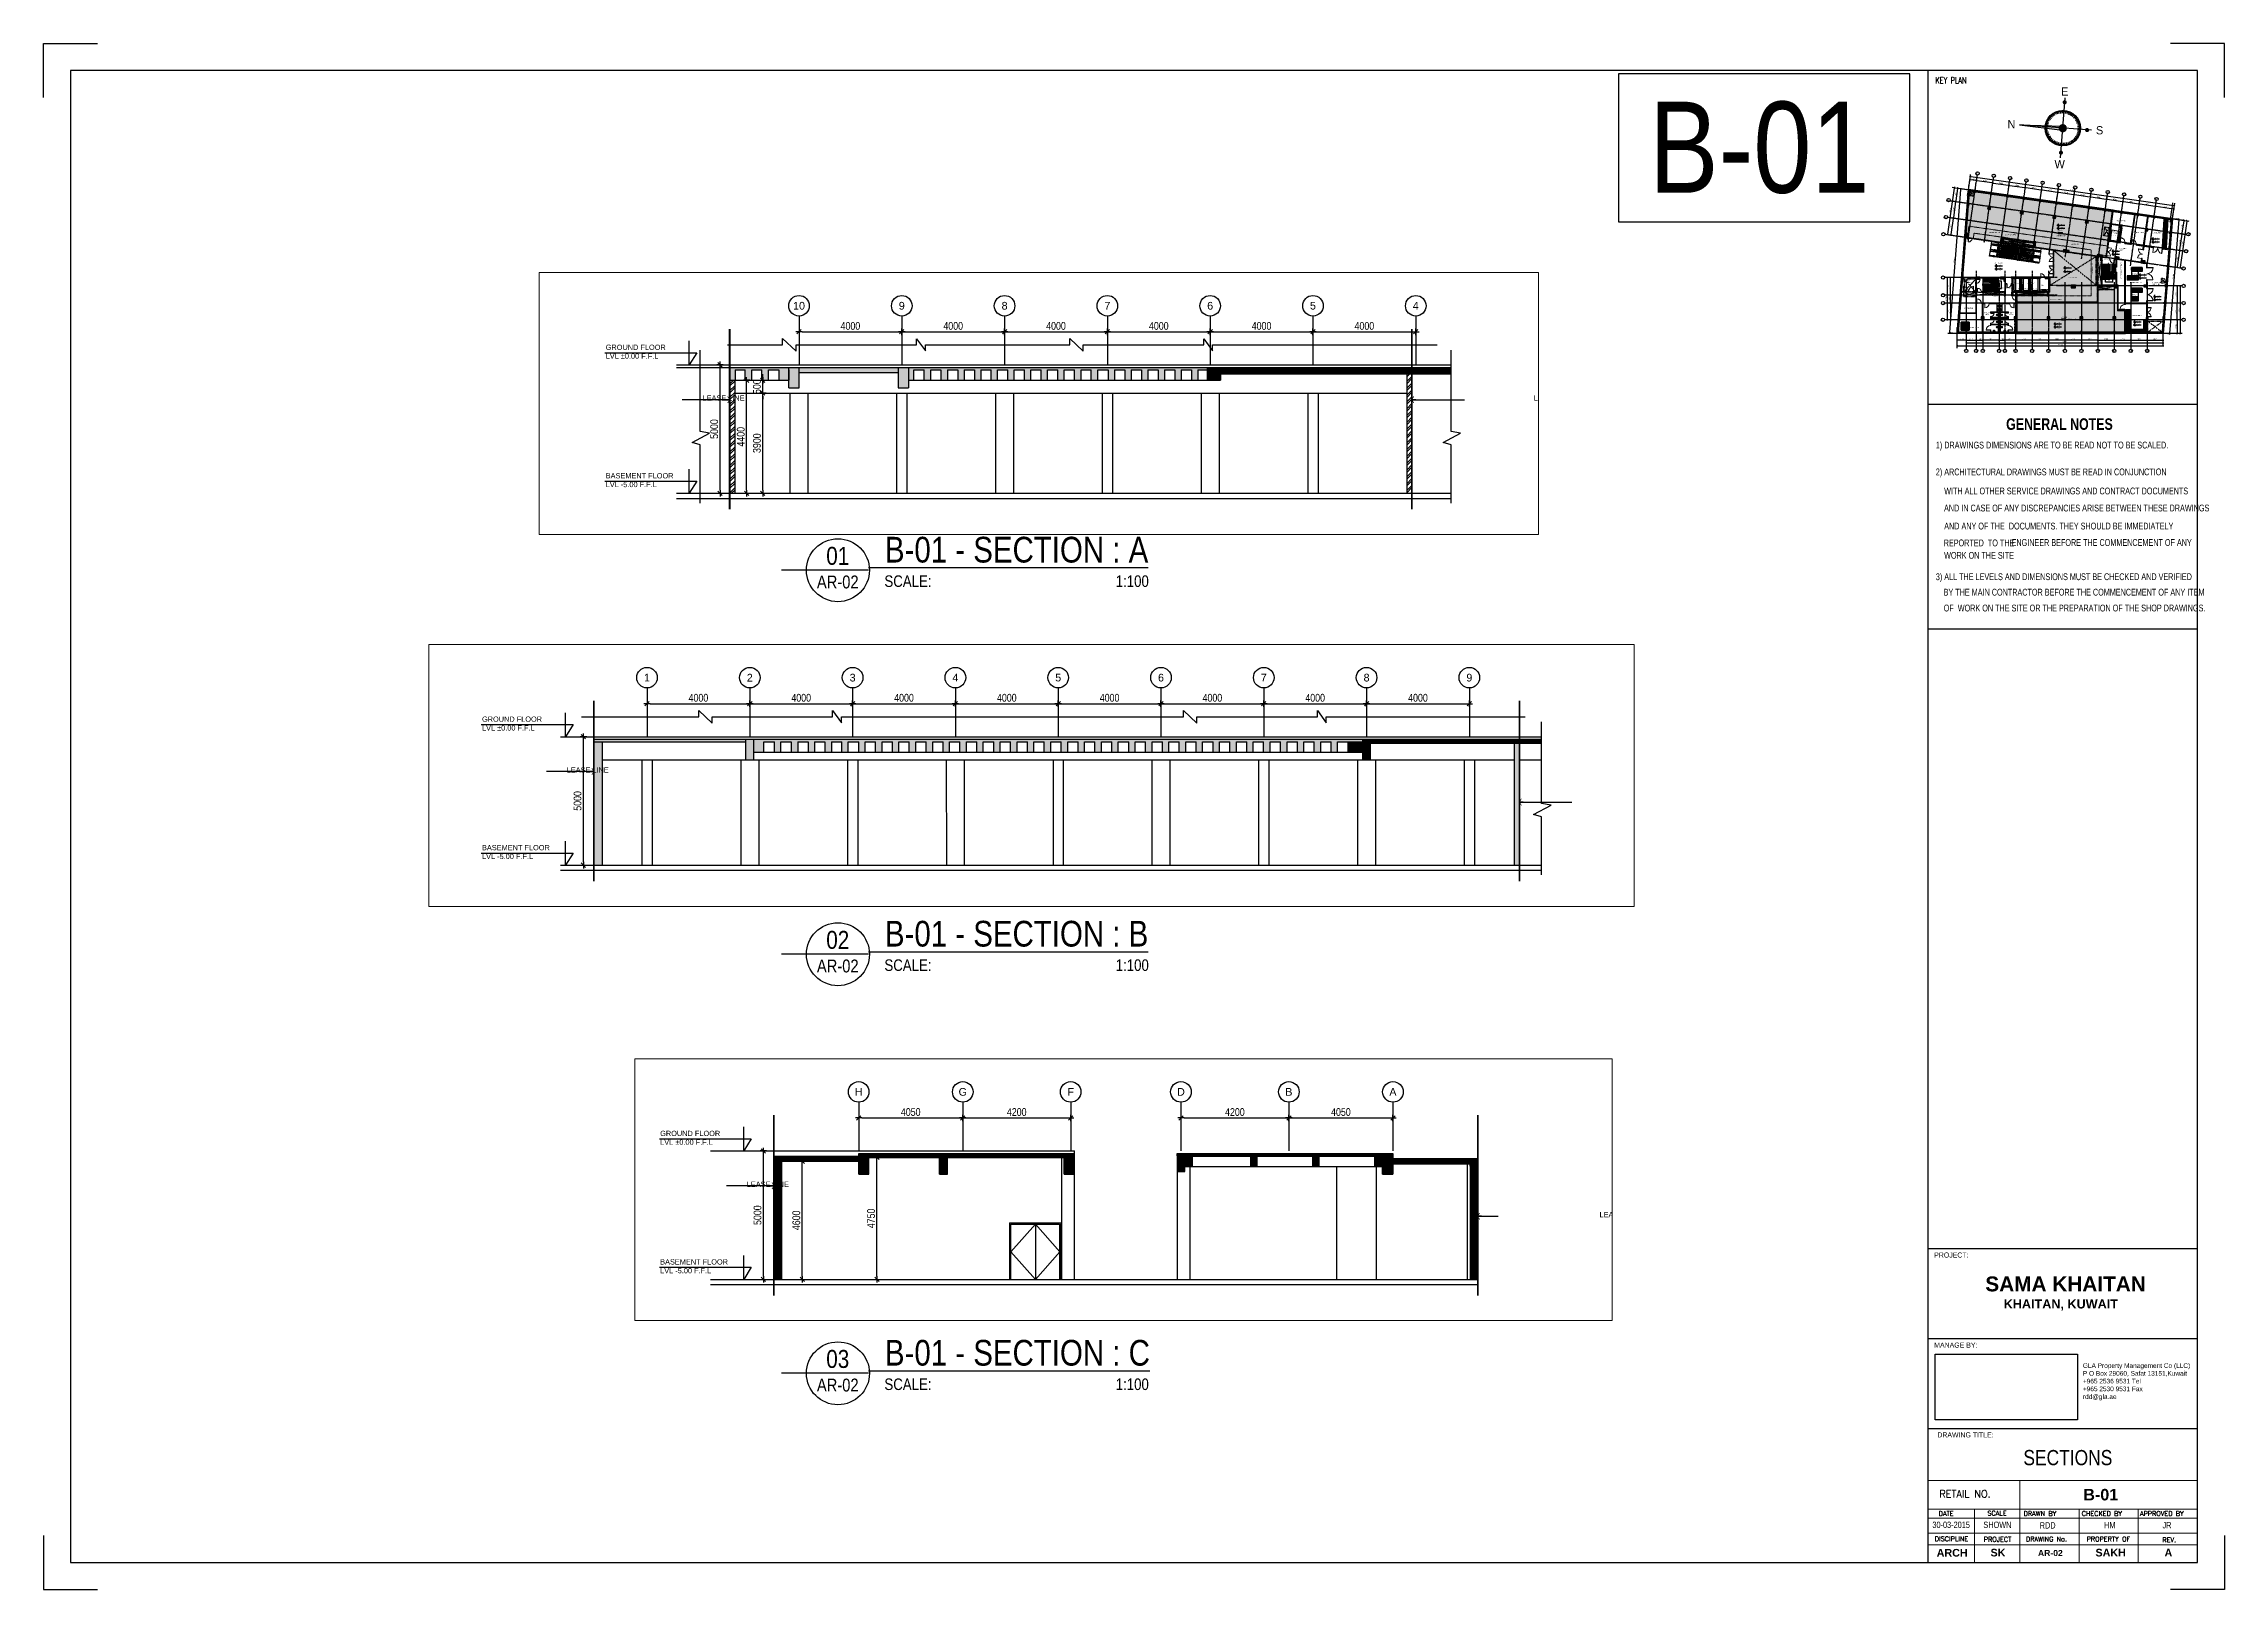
# Paper-space layout '1' of a CAD drawing. Header units: inches. Extents: x 7434 to 8282, y 133 to 734.
# The model-space entities are those that its viewports show. They can reach past a viewport. Long polylines and large blocks are cut down to what shows.
import ezdxf
from ezdxf.enums import TextEntityAlignment as Align

# ---------------------------------------------------------------- set-up
doc = ezdxf.new("R2010")
doc.units = ezdxf.units.IN
doc.header["$MEASUREMENT"] = 0
for name, pattern in [('CENTER', [50.8, 31.75, -6.35, 6.35, -6.35]), ('DASHED', [19.05, 12.7, -6.35]), ('DASHED2', [9.525, 6.35, -3.175]), ('DOT2', [3.175, 0, -3.175]), ('HIDDEN', [9.525, 6.35, -3.175]), ('HIDDEN2', [4.7625, 3.175, -1.5875]), ('PHANTOM21', [1.25, 0.625, -0.125, 0.125, -0.125, 0.125, -0.125])]:
    doc.linetypes.add(name, pattern=pattern)
for name, color, linetype in [('3742_Title-KWI-A1_POD GF$0$G-TEXT', 2, 'Continuous'), ('A-DET-ANNO-5', 2, 'Continuous'), ('A-HATCH', 253, 'Continuous'), ('A-TEXT', 3, 'Continuous'), ('A-TEXT TITLE', 5, 'Continuous'), ('A-TITLE', 30, 'Continuous'), ('A3-TBK$0$TB5', 1, 'Continuous'), ('Axis', 9, 'CENTER'), ('AXT-1', 9, 'Continuous'), ('BS-TOILET FUR', 85, 'Continuous'), ('comm', 11, 'Continuous'), ('di_ANNO-TITLE', 2, 'Continuous'), ('dim-axis', 15, 'Continuous'), ('FFNEW', 252, 'Continuous'), ('FLOOR', 8, 'Continuous'), ('FRAME', 4, 'Continuous'), ('GLAZ', 4, 'Continuous'), ('LEVELS', 181, 'Continuous'), ('P-FIRE-HOSE', 8, 'PHANTOM21'), ('P-PIPE-CWS', 80, 'Continuous'), ('PL', 8, 'Continuous'), ('S-COL', 210, 'Continuous'), ('S-RIBS', 43, 'HIDDEN'), ('S-WALL', 1, 'Continuous'), ('SHAFT', 7, 'Continuous'), ('stair', 1, 'Continuous'), ('STEEL', 5, 'Continuous'), ('TBK', 3, 'Continuous'), ('TEXT', 181, 'Continuous'), ('TOI', 30, 'Continuous'), ('TRENCH', 8, 'Continuous'), ('VP', 8, 'Continuous'), ('wall pod', 7, 'Continuous'), ('WS-PIPE-EQP', 6, 'Continuous')]:
    doc.layers.add(name, color=color, linetype=linetype)
for name, color, linetype, lineweight in [('A-BLOCK', 43, 'Continuous', 13), ('A-CORD.PLUMB', 44, 'Continuous', 13), ('A-DOOR', 10, 'Continuous', 15), ('A-ELEVATOR', 54, 'Continuous', 5), ('A-FRAME', 5, 'Continuous', 9), ('A-GLASS', 4, 'Continuous', 5), ('A-HATCH CONCRETE', 254, 'Continuous', 5), ('A-LEASING LINE', 7, 'DASHED2', 9), ('A-LEASING NUMBER', 130, 'Continuous', 9), ('A-LEVEL', 181, 'Continuous', 9), ('A-LEVEL-CON', 74, 'Continuous', 9), ('A-LEVEL-FFL', 181, 'Continuous', 9), ('A-PROJECTION', 31, 'Continuous', 15), ('A-SIGN-OPENING', 8, 'HIDDEN', 5), ('A-WALL CLADDING', 44, 'Continuous', 5), ('escape route', 8, 'HIDDEN', 15), ('wall hatch', 252, 'Continuous', 0)]:
    doc.layers.add(name, color=color, linetype=linetype, lineweight=lineweight)
doc.styles.add('118_12_DETCLG-FCB-02$0$Standard', font='swissel.ttf')
doc.styles.add('3742_Title-KWI-A1_POD GF$0$Arial', font='arial.ttf')
doc.styles.add('A3-TBK$0$Standard', font='romans.shx', dxfattribs={"width": 0.75})
doc.styles.add('ARIAL', font='ARIALN.TTF')
doc.styles.add('ARIAL BOLD', font='arialbd.ttf', dxfattribs={"width": 0.8})
doc.styles.add('ARIAL-N', font='ARIALN.TTF')
doc.styles.add('ARIALBOLD', font='arialbd.ttf')
doc.styles.add('BOLD-2', font='bold-2.shx', dxfattribs={"width": 0.8})
doc.styles.add('GOTHICE', font='gothice', dxfattribs={"height": 0.6})
doc.styles.add('ROMANS', font='romans__.ttf', dxfattribs={"width": 0.8})
doc.styles.add('SMALL', font='arialbd.ttf', dxfattribs={"height": 400})
doc.styles.get("Standard").update_dxf_attribs({"font": 'arial.ttf'})
doc.styles.add('style1', font='arial.ttf')
doc.dimstyles.new('DIM-100', dxfattribs={"dimscale": 150, "dimtxt": 2, "dimasz": 1, "dimexe": 0.75, "dimexo": 1, "dimgap": 0.5, "dimtad": 1, "dimdec": 0, "dimzin": 11, "dimdsep": 46, "dimtxsty": 'ARIAL', "dimblk": 'R', "dimcen": 2.5, "dimdle": 1, "dimclrd": 256, "dimclre": 256, "dimclrt": 256, "dimazin": 0, "dimtfac": 1, "dimtdec": 0, "dimtix": 1, "dimtmove": 2, "dimatfit": 3, "dimldrblk": 'R', "dimtolj": 1, "dimtzin": 3, "dimlwd": -1, "dimlwe": 13, "dimarcsym": 0})
doc.dimstyles.new('DIMS_0050', dxfattribs={"dimscale": 50, "dimtxt": 2.5, "dimasz": 1, "dimexe": 2, "dimexo": 2, "dimgap": 1, "dimtad": 1, "dimrnd": 1, "dimzin": 12, "dimdsep": 46, "dimtxsty": 'Standard', "dimblk1": 'EUGETICK', "dimblk2": 'DIMTICK1', "dimsah": 1, "dimcen": 0, "dimdle": 1, "dimclrd": 256, "dimclre": 256, "dimclrt": 7, "dimaunit": 1, "dimadec": 0, "dimazin": 0, "dimtfac": 1, "dimtix": 1, "dimtmove": 2, "dimatfit": 3, "dimldrblk": 'LEADER_ARROW', "dimfxl": 6, "dimtolj": 1, "dimtzin": 12, "dimarcsym": 0})
picture_1 = doc.add_image_def('image1.jpg', size_in_pixel=(145, 67))
pattern_1 = [(45, (489160.57, -168093.92), (-132.58252, 132.58252), []), (45, (489248.96, -168093.92), (-132.58252, 132.58252), [])]
pattern_2 = [(45, (489160.57, -168093.923), (-39.7747564, 39.7747564), []), (135, (489160.57, -168093.923), (-39.7747564, -39.7747564), [])]
pattern_3 = [(45, (489185.57, -168093.92), (-132.58252, 132.58252), []), (45, (489273.96, -168093.92), (-132.58252, 132.58252), [])]
pattern_4 = [(45, (489160.55, -168093.95), (-132.58252, 132.58252), []), (45, (489248.94, -168093.95), (-132.58252, 132.58252), [])]
pattern_5 = [(45, (489133.13, -168286.77), (-132.58252, 132.58252), []), (45, (489221.52, -168286.77), (-132.58252, 132.58252), [])]
pattern_6 = [(45, (-20589.31, -164009.07), (-88.388348, 88.388348), []), (135, (-20589.31, -164009.07), (-88.388348, -88.388348), [])]
pattern_7 = [(45, (489160.57, -168093.92), (-88.388348, 88.388348), []), (135, (489160.57, -168093.92), (-88.388348, -88.388348), [])]
pattern_8 = [(45, (489160.57, -168093.92), (-66.29126, 66.29126), []), (135, (489160.57, -168093.92), (-66.29126, -66.29126), [])]

# ---------------------------------------------------------------- blocks, each defined once
blk = doc.blocks.new('sdfhdfh')
at = {"layer": 'TBK', "color": 30}
for p, q in [((7236.9, 438.9, -12.5), (7239.1, 468.1, -12.5)), ((7252, 452.4, -12.5), (7217, 455, -12.5)), ((7217, 455, -12.5), (7237.9, 452.5, -12.5)), ((7217, 455, -12.5), (7238, 454.4, -12.5))]:
    blk.add_line(p, q, dxfattribs=at)
at = {"layer": 'TBK', "color": 140}
for p, q in [((7230.6, 456.1, -12.5), (7229.9, 456.4, -12.5)), ((7231.3, 456.2, -12.5), (7230, 456.8, -12.5)), ((7230.9, 456.8, -12.5), (7230.2, 457.2, -12.5)), ((7231.6, 456.9, -12.5), (7230.4, 457.6, -12.5)), ((7231.3, 457.6, -12.5), (7230.7, 458, -12.5)), ((7232, 457.5, -12.5), (7230.9, 458.3, -12.5)), ((7231.8, 458.2, -12.5), (7231.2, 458.7, -12.5)), ((7232.5, 458.1, -12.5), (7231.5, 459.1, -12.5)), ((7232.3, 458.9, -12.5), (7231.8, 459.4, -12.5)), ((7233, 458.7, -12.5), (7232.1, 459.7, -12.5)), ((7232.9, 459.4, -12.5), (7232.4, 460, -12.5)), ((7233.6, 459.2, -12.5), (7232.8, 460.3, -12.5)), ((7233.6, 459.9, -12.5), (7233.2, 460.6, -12.5)), ((7234.2, 459.6, -12.5), (7233.5, 460.8, -12.5)), ((7234.3, 460.4, -12.5), (7233.9, 461, -12.5)), ((7234.9, 460, -12.5), (7234.3, 461.2, -12.5)), ((7235, 460.7, -12.5), (7234.7, 461.4, -12.5)), ((7235.6, 460.3, -12.5), (7235.1, 461.6, -12.5)), ((7235.8, 461, -12.5), (7235.6, 461.7, -12.5)), ((7236.3, 460.5, -12.5), (7236, 461.8, -12.5)), ((7236.6, 461.2, -12.5), (7236.5, 461.9, -12.5)), ((7237.1, 460.6, -12.5), (7236.9, 462, -12.5)), ((7237.4, 461.3, -12.5), (7237.4, 462, -12.5)), ((7237.8, 460.7, -12.5), (7237.8, 462.1, -12.5)), ((7238.3, 461.3, -12.5), (7238.3, 462.1, -12.5)), ((7238.6, 460.6, -12.5), (7238.7, 462, -12.5)), ((7239.1, 461.2, -12.5), (7239.2, 462, -12.5)), ((7239.4, 460.5, -12.5), (7239.6, 461.9, -12.5)), ((7239.9, 461.1, -12.5), (7240.1, 461.8, -12.5)), ((7240.1, 460.4, -12.5), (7240.5, 461.7, -12.5)), ((7240.7, 460.8, -12.5), (7240.9, 461.5, -12.5)), ((7240.8, 460.1, -12.5), (7241.3, 461.4, -12.5)), ((7241.4, 460.5, -12.5), (7241.8, 461.2, -12.5)), ((7241.5, 459.8, -12.5), (7242.2, 461, -12.5)), ((7242.1, 459.4, -12.5), (7242.9, 460.5, -12.5)), ((7242.2, 460.1, -12.5), (7242.6, 460.8, -12.5)), ((7242.7, 458.9, -12.5), (7243.6, 460, -12.5)), ((7242.8, 459.6, -12.5), (7243.3, 460.2, -12.5)), ((7243.3, 458.4, -12.5), (7244.3, 459.3, -12.5)), ((7243.5, 459.1, -12.5), (7244, 459.6, -12.5)), ((7243.8, 457.8, -12.5), (7244.9, 458.7, -12.5)), ((7244, 458.5, -12.5), (7244.6, 459, -12.5)), ((7244.2, 457.2, -12.5), (7245.4, 457.9, -12.5)), ((7244.5, 457.8, -12.5), (7245.2, 458.3, -12.5)), ((7244.6, 456.5, -12.5), (7245.8, 457.1, -12.5)), ((7244.9, 457.1, -12.5), (7245.6, 457.5, -12.5)), ((7244.9, 455.8, -12.5), (7246.2, 456.3, -12.5)), ((7245.3, 456.4, -12.5), (7246, 456.7, -12.5)), ((7230.2, 454.5, -12.5), (7229.4, 454.6, -12.5)), ((7230.8, 454, -12.5), (7229.4, 454.1, -12.5)), ((7230.1, 453.7, -12.5), (7229.4, 453.7, -12.5)), ((7230.7, 453.3, -12.5), (7229.4, 453.2, -12.5)), ((7230.2, 452.8, -12.5), (7229.4, 452.8, -12.5)), ((7230.8, 452.5, -12.5), (7229.4, 452.3, -12.5)), ((7230.9, 454.8, -12.5), (7229.5, 455, -12.5)), ((7230.3, 452, -12.5), (7229.5, 451.9, -12.5)), ((7230.4, 455.3, -12.5), (7229.6, 455.5, -12.5)), ((7230.9, 451.7, -12.5), (7229.6, 451.4, -12.5)), ((7231, 455.5, -12.5), (7229.7, 455.9, -12.5)), ((7230.4, 451.2, -12.5), (7229.7, 451, -12.5)), ((7231.2, 451, -12.5), (7229.8, 450.6, -12.5)), ((7230.7, 450.5, -12.5), (7230, 450.2, -12.5)), ((7231.4, 450.3, -12.5), (7230.2, 449.7, -12.5)), ((7231.1, 449.7, -12.5), (7230.4, 449.3, -12.5)), ((7231.8, 449.6, -12.5), (7230.6, 448.9, -12.5)), ((7231.5, 449, -12.5), (7230.9, 448.6, -12.5)), ((7232.2, 449, -12.5), (7231.1, 448.2, -12.5)), ((7232, 448.3, -12.5), (7231.4, 447.8, -12.5)), ((7232.7, 448.4, -12.5), (7231.7, 447.5, -12.5)), ((7232.5, 447.7, -12.5), (7232, 447.2, -12.5)), ((7233.3, 447.9, -12.5), (7232.4, 446.9, -12.5)), ((7233.2, 447.2, -12.5), (7232.7, 446.6, -12.5)), ((7233.9, 447.4, -12.5), (7233.1, 446.3, -12.5)), ((7233.8, 446.7, -12.5), (7233.4, 446.1, -12.5)), ((7234.5, 447, -12.5), (7233.9, 445.8, -12.5)), ((7234.6, 446.3, -12.5), (7234.2, 445.6, -12.5)), ((7235.2, 446.7, -12.5), (7234.7, 445.4, -12.5)), ((7235.3, 446, -12.5), (7235.1, 445.3, -12.5)), ((7235.9, 446.5, -12.5), (7235.5, 445.1, -12.5)), ((7236.1, 445.8, -12.5), (7235.9, 445, -12.5)), ((7236.7, 446.3, -12.5), (7236.4, 444.9, -12.5)), ((7236.9, 445.6, -12.5), (7236.8, 444.9, -12.5)), ((7237.4, 446.2, -12.5), (7237.3, 444.8, -12.5)), ((7237.7, 445.6, -12.5), (7237.7, 444.8, -12.5)), ((7238.2, 446.2, -12.5), (7238.2, 444.8, -12.5)), ((7238.6, 445.6, -12.5), (7238.6, 444.8, -12.5)), ((7238.9, 446.2, -12.5), (7239.1, 444.8, -12.5)), ((7239.4, 445.7, -12.5), (7239.5, 444.9, -12.5)), ((7239.7, 446.4, -12.5), (7240, 445, -12.5)), ((7240.2, 445.9, -12.5), (7240.4, 445.1, -12.5)), ((7240.4, 446.6, -12.5), (7240.9, 445.3, -12.5)), ((7241, 446.1, -12.5), (7241.3, 445.4, -12.5)), ((7241.1, 446.9, -12.5), (7241.7, 445.6, -12.5)), ((7241.7, 446.5, -12.5), (7242.1, 445.8, -12.5)), ((7241.8, 447.2, -12.5), (7242.5, 446, -12.5)), ((7242.4, 447.6, -12.5), (7243.2, 446.5, -12.5)), ((7242.4, 446.9, -12.5), (7242.8, 446.3, -12.5)), ((7243, 448.1, -12.5), (7243.9, 447.1, -12.5)), ((7243.1, 447.4, -12.5), (7243.6, 446.8, -12.5)), ((7243.5, 448.7, -12.5), (7244.6, 447.8, -12.5)), ((7243.7, 448, -12.5), (7244.2, 447.4, -12.5)), ((7244, 449.3, -12.5), (7245.1, 448.5, -12.5)), ((7244.2, 448.6, -12.5), (7244.8, 448.1, -12.5)), ((7244.4, 449.9, -12.5), (7245.6, 449.3, -12.5)), ((7244.7, 450.6, -12.5), (7246, 450.1, -12.5)), ((7244.7, 449.3, -12.5), (7245.3, 448.9, -12.5)), ((7245, 451.3, -12.5), (7246.3, 450.9, -12.5)), ((7245.1, 455.1, -12.5), (7246.4, 455.4, -12.5)), ((7245.1, 452.1, -12.5), (7246.5, 451.8, -12.5)), ((7245.1, 450, -12.5), (7245.8, 449.6, -12.5)), ((7245.2, 454.3, -12.5), (7246.6, 454.5, -12.5)), ((7245.2, 452.8, -12.5), (7246.6, 452.7, -12.5)), ((7245.3, 453.6, -12.5), (7246.6, 453.6, -12.5)), ((7245.4, 450.7, -12.5), (7246.1, 450.5, -12.5)), ((7245.6, 455.6, -12.5), (7246.3, 455.8, -12.5)), ((7245.6, 451.5, -12.5), (7246.4, 451.3, -12.5)), ((7245.7, 454.8, -12.5), (7246.5, 454.9, -12.5)), ((7245.8, 452.3, -12.5), (7246.6, 452.2, -12.5)), ((7245.9, 454, -12.5), (7246.6, 454, -12.5)), ((7245.9, 453.2, -12.5), (7246.6, 453.1, -12.5))]:
    blk.add_line(p, q, dxfattribs=at)
at = {"layer": 'TBK', "color": 30, "elevation": -12.5}
for points, const_width in [([(7238.9, 465.5, 1), (7239, 466.5, 1)], 0.998), ([(7237.9, 452.4, 1), (7238.1, 454.4, 1)], 2), ([(7249.8, 452, 1), (7249.9, 453, 1)], 0.998), ([(7237.1, 441, 1), (7237.1, 442, 1)], 0.998)]:
    blk.add_lwpolyline(points, format="xyb", close=True, dxfattribs=dict(at, const_width=const_width))
at = {"layer": 'TBK', "color": 5}
blk.add_circle((7238, 453.4, -12.5), 8.64, dxfattribs=at)
at = {"layer": 'TBK', "color": 30}
blk.add_solid([(7217, 455, -12.5), (7236.8, 452.7, -12.5), (7237.2, 454.4, -12.5)], dxfattribs=at)
at = {"layer": 'TBK', "color": 1, "style": 'GOTHICE'}
for s, p in [('E', (7239, 469.3, -12.5)), ('N', (7213, 453.4, -12.5)), ('S', (7255.9, 450.4, -12.5)), ('W', (7236.5, 433.9, -12.5))]:
    blk.add_text(s, height=3.99, dxfattribs=at).set_placement(p, align=Align.CENTER)
blk = doc.blocks.new('M-DOOR-1M')
at = {"layer": 'A-DOOR'}
for p, q in [((0, 958), (-42, 958)), ((-42, 0), (-42, 958)), ((-42, 0), (0, 0)), ((0, 0), (0, 958))]:
    blk.add_line(p, q, dxfattribs=at)
blk.add_arc((-42, 0), 958, 90, 180.00218, dxfattribs=at)
blk = doc.blocks.new('LEASING')
at = {"layer": 'A-LEASING NUMBER'}
blk.add_lwpolyline([(0, 0), (1057, 0), (1057, 336), (0, 336)], close=True, dxfattribs=at)
at = {"layer": 'A-LEASING NUMBER', "style": 'ARIAL'}
blk.add_attdef('4TH-01', text='', height=250, dxfattribs=at).set_placement((530, 170), align=Align.MIDDLE_CENTER)
blk = doc.blocks.new('level')
at = {"layer": 'LEVELS'}
for points in [[(43, 4), (23, 4, -0.325023), (43, 24)], [(70, -4), (50, -4), (50, -24, 0.325023)]]:
    blk.add_hatch(color=256, dxfattribs=at).paths.add_polyline_path(points)
for p, q in [((0, 0), (237, 0)), ((46, -46), (46, 46))]:
    blk.add_line(p, q, dxfattribs=at)
blk.add_arc((46, 0), 27.7, 90, 0, dxfattribs=at)
at = {"layer": 'LEVELS', "style": 'style1', "flags": 8}
for tag, p in [('+0.00', (85, 6)), ('F.F.L', (85, -39))]:
    blk.add_attdef(tag, p, '', height=30, dxfattribs=at)
blk = doc.blocks.new('FHC')
at = {"layer": 'P-FIRE-HOSE', "linetype": 'Continuous'}
blk.add_hatch(color=256, dxfattribs=at).paths.add_polyline_path([(-0.4, 0.185), (-0.4, -0.185), (0.4, 0.185)])
blk.add_line((-0.4, -0.185), (0.4, 0.185), dxfattribs=at)
blk.add_lwpolyline([(-0.4, -0.185), (0.4, -0.185), (0.4, 0.185), (-0.4, 0.185)], close=True, dxfattribs=at)
blk = doc.blocks.new('*U129')
at = {"layer": 'P-PIPE-CWS', "color": 1}
for p, q in [((0, 2), (0.32, 1.68)), ((0.32, 1.32), (0, 1)), ((0, 1), (0.32, 0.68)), ((0.32, 0.32), (0, 0)), ((1, 2), (0.68, 1.68)), ((0.68, 1.32), (1, 1)), ((1, 1), (0.68, 0.68)), ((0.68, 0.32), (1, 0)), ((1, 2), (1.32, 1.68)), ((1.32, 1.32), (1, 1)), ((1, 1), (1.32, 0.68)), ((1.32, 0.32), (1, 0)), ((2, 2), (1.68, 1.68)), ((1.68, 1.32), (2, 1)), ((2, 1), (1.68, 0.68)), ((1.68, 0.32), (2, 0))]:
    blk.add_line(p, q, dxfattribs=at)
for points in [[(0, 1), (1, 1), (1, 2), (0, 2)], [(0, 0), (1, 0), (1, 1), (0, 1)], [(0.68, 1.68), (0.68, 1.32), (0.32, 1.32), (0.32, 1.68)], [(0.68, 0.68), (0.68, 0.32), (0.32, 0.32), (0.32, 0.68)], [(1, 1), (2, 1), (2, 2), (1, 2)], [(1, 0), (2, 0), (2, 1), (1, 1)], [(1.68, 1.68), (1.68, 1.32), (1.32, 1.32), (1.32, 1.68)], [(1.68, 0.68), (1.68, 0.32), (1.32, 0.32), (1.32, 0.68)]]:
    blk.add_lwpolyline(points, close=True, dxfattribs=at)
blk = doc.blocks.new('WB')
blk.add_lwpolyline([(-254, -48, -0.113803), (-235, 33, -0.1035709), (-180, 105, -0.0917687), (-99, 151, -0.0848712), (0, 168, -0.0848712), (99, 151, -0.0917687), (180, 105, -0.1035709), (235, 33, -0.113803), (254, -48, -0.113803), (235, -129, -0.1035709), (180, -200, -0.0917687), (99, -247, -0.0848712), (0, -264, -0.0848712), (-99, -247, -0.0917687), (-180, -200, -0.1035709), (-235, -129, -0.113803)], format="xyb", close=True)
for points in [[(-194, -48, -0.161298), (-182, -10, -0.1061815), (-137, 29, -0.0704517), (-78, 51, -0.0567186), (0, 60, -0.0567186), (78, 51, -0.0704517), (137, 29, -0.1061815), (182, -10, -0.161298), (194, -48, -0.161298)], [(194, -48, -0.113803), (181, -102, -0.1035709), (141, -155, -0.0917687), (79, -190, -0.0848712), (0, -204, -0.0848712), (-79, -190, -0.0917687), (-141, -155, -0.1035709), (-181, -102, -0.113803), (-194, -48, -0.113803)]]:
    blk.add_lwpolyline(points, format="xyb")
blk.add_circle((0, 0), 30)
blk = doc.blocks.new('159')
at = {"layer": 'A-CORD.PLUMB', "ltscale": 0.5}
for p, q in [((-499019596, -238984091), (-499019771, -238984072)), ((-499019596, -238984354), (-499019771, -238984374)), ((-499019404, -238984055), (-499019739, -238984012)), ((-499019404, -238984390), (-499019739, -238984433)), ((-499019541, -238984153), (-499019541, -238984292)), ((-499019374, -238984055), (-499019344, -238984055)), ((-499019374, -238984390, 0), (-499019344, -238984390))]:
    blk.add_line(p, q, dxfattribs=at)
at = {"layer": 'A-CORD.PLUMB', "ltscale": 0.4}
blk.add_line((-499019374, -238983892, 0), (-499019374, -238984542, 0), dxfattribs=at)
at = {"layer": 'A-CORD.PLUMB', "linetype": 'Continuous'}
for p, q in [((-499019374, -238983892, 0), (-499019174, -238983892, 0)), ((-499019174, -238984542, 0), (-499019374, -238984542, 0)), ((-499019174, -238983892, 0), (-499019174, -238984542, 0))]:
    blk.add_line(p, q, dxfattribs=at)
at = {"layer": 'A-CORD.PLUMB', "ltscale": 0.5}
blk.add_lwpolyline([(-499019221, -238984473), (-499019324, -238984473, -0.4142136), (-499019344, -238984453), (-499019344, -238983993, -0.4142136), (-499019324, -238983973), (-499019221, -238983973, -0.4142136), (-499019201, -238983993), (-499019201, -238984453, -0.4142136)], format="xyb", close=True, dxfattribs=at)
for centre, radius, start, end in [((-499019766, -238984223), 213, 82.625129, 277.374871), ((-499019766, -238984223), 151, 91.685458, 180), ((-499019766, -238984223), 151, 180, 268.314542), ((-499019570, -238984223), 75.1, 67.068756, 292.931244), ((-499019604, -238984153), 62.5, 0, 82.625129), ((-499019604, -238984292), 62.5, 277.374871, 0)]:
    blk.add_arc(centre, radius, start, end, dxfattribs=at)
blk = doc.blocks.new('R')
for p, q in [((-1.05, 0), (1.05, 0)), ((0, -1.05), (0, 1.05))]:
    blk.add_line(p, q)
at = {"color": 4, "lineweight": 13}
blk.add_line((-0.71, -0.71), (0.71, 0.71), dxfattribs=at)
blk = doc.blocks.new('*D19')
at = {"layer": 'Defpoints', "color": 0, "transparency": 16777216}
for p in [(-19925, -686), (-19925, -1634), (-15925, -686)]:
    blk.add_point(p, dxfattribs=at)
at = {"layer": 'dim-axis', "color": 5, "linetype": 'DOT2', "lineweight": 13, "transparency": 16777216}
for p, q in [((-19925, -761), (-19925, -1747)), ((-15925, -761), (-15925, -1747))]:
    blk.add_line(p, q, dxfattribs=at)
at = {"layer": 'dim-axis', "color": 5, "transparency": 16777216}
blk.add_line((-16045, -1634), (-19805, -1634), dxfattribs=at)
at = {"layer": 'dim-axis', "color": 5, "transparency": 16777216, "xscale": 120, "yscale": 120, "zscale": 120, "rotation": 180}
blk.add_blockref('R', (-19925, -1634), dxfattribs=at)
at = {"layer": 'dim-axis', "color": 5, "transparency": 16777216, "xscale": 120, "yscale": 120, "zscale": 120}
blk.add_blockref('R', (-15925, -1634), dxfattribs=at)
at = {"layer": 'dim-axis', "color": 1, "transparency": 16777216, "insert": (-17925, -1406), "char_height": 300, "attachment_point": 5, "style": 'ARIAL'}
blk.add_mtext('\\A1;4000', dxfattribs=at)
blk = doc.blocks.new('*D20')
at = {"layer": 'Defpoints', "color": 0, "transparency": 16777216}
for p in [(-23925, -686), (-23925, -1634), (-19925, -686)]:
    blk.add_point(p, dxfattribs=at)
at = {"layer": 'dim-axis', "color": 5, "linetype": 'DOT2', "lineweight": 13, "transparency": 16777216}
for p, q in [((-23925, -761), (-23925, -1747)), ((-19925, -761), (-19925, -1747))]:
    blk.add_line(p, q, dxfattribs=at)
at = {"layer": 'dim-axis', "color": 5, "transparency": 16777216}
blk.add_line((-20045, -1634), (-23805, -1634), dxfattribs=at)
at = {"layer": 'dim-axis', "color": 5, "transparency": 16777216, "xscale": 120, "yscale": 120, "zscale": 120, "rotation": 180}
blk.add_blockref('R', (-23925, -1634), dxfattribs=at)
at = {"layer": 'dim-axis', "color": 5, "transparency": 16777216, "xscale": 120, "yscale": 120, "zscale": 120}
blk.add_blockref('R', (-19925, -1634), dxfattribs=at)
at = {"layer": 'dim-axis', "color": 1, "transparency": 16777216, "insert": (-21925, -1406), "char_height": 300, "attachment_point": 5, "style": 'ARIAL'}
blk.add_mtext('\\A1;4000', dxfattribs=at)
blk = doc.blocks.new('*D21')
at = {"layer": 'Defpoints', "color": 0, "transparency": 16777216}
for p in [(-27925, -686), (-27925, -1634), (-23925, -686)]:
    blk.add_point(p, dxfattribs=at)
at = {"layer": 'dim-axis', "color": 5, "linetype": 'DOT2', "lineweight": 13, "transparency": 16777216}
for p, q in [((-27925, -761), (-27925, -1747)), ((-23925, -761), (-23925, -1747))]:
    blk.add_line(p, q, dxfattribs=at)
at = {"layer": 'dim-axis', "color": 5, "transparency": 16777216}
blk.add_line((-24045, -1634), (-27805, -1634), dxfattribs=at)
at = {"layer": 'dim-axis', "color": 5, "transparency": 16777216, "xscale": 120, "yscale": 120, "zscale": 120, "rotation": 180}
blk.add_blockref('R', (-27925, -1634), dxfattribs=at)
at = {"layer": 'dim-axis', "color": 5, "transparency": 16777216, "xscale": 120, "yscale": 120, "zscale": 120}
blk.add_blockref('R', (-23925, -1634), dxfattribs=at)
at = {"layer": 'dim-axis', "color": 1, "transparency": 16777216, "insert": (-25925, -1406), "char_height": 300, "attachment_point": 5, "style": 'ARIAL'}
blk.add_mtext('\\A1;4000', dxfattribs=at)
blk = doc.blocks.new('*D22')
at = {"layer": 'Defpoints', "color": 0, "transparency": 16777216}
for p in [(-31925, -686), (-31925, -1634), (-27925, -686)]:
    blk.add_point(p, dxfattribs=at)
at = {"layer": 'dim-axis', "color": 5, "linetype": 'DOT2', "lineweight": 13, "transparency": 16777216}
for p, q in [((-31925, -761), (-31925, -1747)), ((-27925, -761), (-27925, -1747))]:
    blk.add_line(p, q, dxfattribs=at)
at = {"layer": 'dim-axis', "color": 5, "transparency": 16777216}
blk.add_line((-28045, -1634), (-31805, -1634), dxfattribs=at)
at = {"layer": 'dim-axis', "color": 5, "transparency": 16777216, "xscale": 120, "yscale": 120, "zscale": 120, "rotation": 180}
blk.add_blockref('R', (-31925, -1634), dxfattribs=at)
at = {"layer": 'dim-axis', "color": 5, "transparency": 16777216, "xscale": 120, "yscale": 120, "zscale": 120}
blk.add_blockref('R', (-27925, -1634), dxfattribs=at)
at = {"layer": 'dim-axis', "color": 1, "transparency": 16777216, "insert": (-29925, -1406), "char_height": 300, "attachment_point": 5, "style": 'ARIAL'}
blk.add_mtext('\\A1;4000', dxfattribs=at)
blk = doc.blocks.new('*D23')
at = {"layer": 'Defpoints', "color": 0, "transparency": 16777216}
for p in [(-35925, -686), (-35925, -1634), (-31925, -686)]:
    blk.add_point(p, dxfattribs=at)
at = {"layer": 'dim-axis', "color": 5, "linetype": 'DOT2', "lineweight": 13, "transparency": 16777216}
for p, q in [((-35925, -761), (-35925, -1747)), ((-31925, -761), (-31925, -1747))]:
    blk.add_line(p, q, dxfattribs=at)
at = {"layer": 'dim-axis', "color": 5, "transparency": 16777216}
blk.add_line((-32045, -1634), (-35805, -1634), dxfattribs=at)
at = {"layer": 'dim-axis', "color": 5, "transparency": 16777216, "xscale": 120, "yscale": 120, "zscale": 120, "rotation": 180}
blk.add_blockref('R', (-35925, -1634), dxfattribs=at)
at = {"layer": 'dim-axis', "color": 5, "transparency": 16777216, "xscale": 120, "yscale": 120, "zscale": 120}
blk.add_blockref('R', (-31925, -1634), dxfattribs=at)
at = {"layer": 'dim-axis', "color": 1, "transparency": 16777216, "insert": (-33925, -1406), "char_height": 300, "attachment_point": 5, "style": 'ARIAL'}
blk.add_mtext('\\A1;4000', dxfattribs=at)
blk = doc.blocks.new('*D24')
at = {"layer": 'Defpoints', "color": 0, "transparency": 16777216}
for p in [(-38525, -686), (-38525, -1634), (-35925, -686)]:
    blk.add_point(p, dxfattribs=at)
at = {"layer": 'dim-axis', "color": 5, "linetype": 'DOT2', "lineweight": 13, "transparency": 16777216}
for p, q in [((-38525, -761), (-38525, -1747)), ((-35925, -761), (-35925, -1747))]:
    blk.add_line(p, q, dxfattribs=at)
at = {"layer": 'dim-axis', "color": 5, "transparency": 16777216}
blk.add_line((-36045, -1634), (-38405, -1634), dxfattribs=at)
at = {"layer": 'dim-axis', "color": 5, "transparency": 16777216, "xscale": 120, "yscale": 120, "zscale": 120, "rotation": 180}
blk.add_blockref('R', (-38525, -1634), dxfattribs=at)
at = {"layer": 'dim-axis', "color": 5, "transparency": 16777216, "xscale": 120, "yscale": 120, "zscale": 120}
blk.add_blockref('R', (-35925, -1634), dxfattribs=at)
at = {"layer": 'dim-axis', "color": 1, "transparency": 16777216, "insert": (-37225, -1406), "char_height": 300, "attachment_point": 5, "style": 'ARIAL'}
blk.add_mtext('\\A1;2600', dxfattribs=at)
blk = doc.blocks.new('*D25')
at = {"layer": 'Defpoints', "color": 0, "transparency": 16777216}
for p in [(-43925, -686), (-43925, -1634), (-39925, -686)]:
    blk.add_point(p, dxfattribs=at)
at = {"layer": 'dim-axis', "color": 5, "linetype": 'DOT2', "lineweight": 13, "transparency": 16777216}
for p, q in [((-43925, -761), (-43925, -1747)), ((-39925, -761), (-39925, -1747))]:
    blk.add_line(p, q, dxfattribs=at)
at = {"layer": 'dim-axis', "color": 5, "transparency": 16777216}
blk.add_line((-40045, -1634), (-43805, -1634), dxfattribs=at)
at = {"layer": 'dim-axis', "color": 5, "transparency": 16777216, "xscale": 120, "yscale": 120, "zscale": 120, "rotation": 180}
blk.add_blockref('R', (-43925, -1634), dxfattribs=at)
at = {"layer": 'dim-axis', "color": 5, "transparency": 16777216, "xscale": 120, "yscale": 120, "zscale": 120}
blk.add_blockref('R', (-39925, -1634), dxfattribs=at)
at = {"layer": 'dim-axis', "color": 1, "transparency": 16777216, "insert": (-41925, -1406), "char_height": 300, "attachment_point": 5, "style": 'ARIAL'}
blk.add_mtext('\\A1;4000', dxfattribs=at)
blk = doc.blocks.new('*D26')
at = {"layer": 'Defpoints', "color": 0, "transparency": 16777216}
for p in [(-47925, -686), (-45525, -686), (-45525, -1634)]:
    blk.add_point(p, dxfattribs=at)
at = {"layer": 'dim-axis', "color": 5, "linetype": 'DOT2', "lineweight": 13, "transparency": 16777216}
for p, q in [((-47925, -761), (-47925, -1747)), ((-45525, -761), (-45525, -1747))]:
    blk.add_line(p, q, dxfattribs=at)
at = {"layer": 'dim-axis', "color": 5, "transparency": 16777216}
blk.add_line((-47805, -1634), (-45645, -1634), dxfattribs=at)
at = {"layer": 'dim-axis', "color": 5, "transparency": 16777216, "xscale": 120, "yscale": 120, "zscale": 120, "rotation": 180}
blk.add_blockref('R', (-47925, -1634), dxfattribs=at)
at = {"layer": 'dim-axis', "color": 5, "transparency": 16777216, "xscale": 120, "yscale": 120, "zscale": 120}
blk.add_blockref('R', (-45525, -1634), dxfattribs=at)
at = {"layer": 'dim-axis', "color": 1, "transparency": 16777216, "insert": (-46725, -1406), "char_height": 300, "attachment_point": 5, "style": 'ARIAL'}
blk.add_mtext('\\A1;2400', dxfattribs=at)
blk = doc.blocks.new('*D27')
at = {"layer": 'Defpoints', "color": 0, "transparency": 16777216}
for p in [(2627, 11550), (2627, 7350), (3338, 7350)]:
    blk.add_point(p, dxfattribs=at)
at = {"layer": 'dim-axis', "color": 5, "linetype": 'DOT2', "lineweight": 13, "transparency": 16777216}
for p, q in [((2702, 11550), (3450, 11550)), ((2702, 7350), (3450, 7350))]:
    blk.add_line(p, q, dxfattribs=at)
at = {"layer": 'dim-axis', "color": 5, "transparency": 16777216}
blk.add_line((3338, 11430), (3338, 7470), dxfattribs=at)
at = {"layer": 'dim-axis', "color": 5, "transparency": 16777216, "xscale": 120, "yscale": 120, "zscale": 120}
for p, rotation in [((3338, 11550), 90), ((3338, 7350), 270)]:
    blk.add_blockref('R', p, dxfattribs=dict(at, rotation=rotation))
at = {"layer": 'dim-axis', "color": 1, "transparency": 16777216, "insert": (3109, 9450), "char_height": 300, "attachment_point": 5, "rotation": 90, "style": 'ARIAL'}
blk.add_mtext('\\A1;4200', dxfattribs=at)
blk = doc.blocks.new('*D28')
at = {"layer": 'Defpoints', "color": 0, "transparency": 16777216}
for p in [(2627, 7350), (3338, 7350), (2627, 3300)]:
    blk.add_point(p, dxfattribs=at)
at = {"layer": 'dim-axis', "color": 5, "linetype": 'DOT2', "lineweight": 13, "transparency": 16777216}
for p, q in [((2702, 7350), (3450, 7350)), ((2702, 3300), (3450, 3300))]:
    blk.add_line(p, q, dxfattribs=at)
at = {"layer": 'dim-axis', "color": 5, "transparency": 16777216}
blk.add_line((3338, 3420), (3338, 7230), dxfattribs=at)
at = {"layer": 'dim-axis', "color": 5, "transparency": 16777216, "xscale": 120, "yscale": 120, "zscale": 120}
for p, rotation in [((3338, 7350), 90), ((3338, 3300), 270)]:
    blk.add_blockref('R', p, dxfattribs=dict(at, rotation=rotation))
at = {"layer": 'dim-axis', "color": 1, "transparency": 16777216, "insert": (3109, 5325), "char_height": 300, "attachment_point": 5, "rotation": 90, "style": 'ARIAL'}
blk.add_mtext('\\A1;4050', dxfattribs=at)
blk = doc.blocks.new('*D29')
at = {"layer": 'Defpoints', "color": 0, "transparency": 16777216}
for p in [(-133, 0), (2627, 3300), (3338, 0)]:
    blk.add_point(p, dxfattribs=at)
at = {"layer": 'dim-axis', "color": 5, "linetype": 'DOT2', "lineweight": 13, "transparency": 16777216}
for p, q in [((-58, 0), (3450, 0)), ((2702, 3300), (3450, 3300))]:
    blk.add_line(p, q, dxfattribs=at)
at = {"layer": 'dim-axis', "color": 5, "transparency": 16777216}
blk.add_line((3338, 3180), (3338, 120), dxfattribs=at)
at = {"layer": 'dim-axis', "color": 5, "transparency": 16777216, "xscale": 120, "yscale": 120, "zscale": 120}
for p, rotation in [((3338, 3300), 90), ((3338, 0), 270)]:
    blk.add_blockref('R', p, dxfattribs=dict(at, rotation=rotation))
at = {"layer": 'dim-axis', "color": 1, "transparency": 16777216, "insert": (3109, 1650), "char_height": 300, "attachment_point": 5, "rotation": 90, "style": 'ARIAL'}
blk.add_mtext('\\A1;3300', dxfattribs=at)
blk = doc.blocks.new('*D30')
at = {"layer": 'Defpoints', "color": 0, "transparency": 16777216}
for p in [(-15925, -686), (-11925, -686), (-11925, -1634)]:
    blk.add_point(p, dxfattribs=at)
at = {"layer": 'dim-axis', "color": 5, "linetype": 'DOT2', "lineweight": 13, "transparency": 16777216}
for p, q in [((-15925, -761), (-15925, -1747)), ((-11925, -761), (-11925, -1747))]:
    blk.add_line(p, q, dxfattribs=at)
at = {"layer": 'dim-axis', "color": 5, "transparency": 16777216}
blk.add_line((-15805, -1634), (-12045, -1634), dxfattribs=at)
at = {"layer": 'dim-axis', "color": 5, "transparency": 16777216, "xscale": 120, "yscale": 120, "zscale": 120, "rotation": 180}
blk.add_blockref('R', (-15925, -1634), dxfattribs=at)
at = {"layer": 'dim-axis', "color": 5, "transparency": 16777216, "xscale": 120, "yscale": 120, "zscale": 120}
blk.add_blockref('R', (-11925, -1634), dxfattribs=at)
at = {"layer": 'dim-axis', "color": 1, "transparency": 16777216, "insert": (-13925, -1406), "char_height": 300, "attachment_point": 5, "style": 'ARIAL'}
blk.add_mtext('\\A1;4000', dxfattribs=at)
blk = doc.blocks.new('*D31')
at = {"layer": 'Defpoints', "color": 0, "transparency": 16777216}
for p in [(-11925, -686), (-7925, -686), (-7925, -1634)]:
    blk.add_point(p, dxfattribs=at)
at = {"layer": 'dim-axis', "color": 5, "linetype": 'DOT2', "lineweight": 13, "transparency": 16777216}
for p, q in [((-11925, -761), (-11925, -1747)), ((-7925, -761), (-7925, -1747))]:
    blk.add_line(p, q, dxfattribs=at)
at = {"layer": 'dim-axis', "color": 5, "transparency": 16777216}
blk.add_line((-11805, -1634), (-8045, -1634), dxfattribs=at)
at = {"layer": 'dim-axis', "color": 5, "transparency": 16777216, "xscale": 120, "yscale": 120, "zscale": 120, "rotation": 180}
blk.add_blockref('R', (-11925, -1634), dxfattribs=at)
at = {"layer": 'dim-axis', "color": 5, "transparency": 16777216, "xscale": 120, "yscale": 120, "zscale": 120}
blk.add_blockref('R', (-7925, -1634), dxfattribs=at)
at = {"layer": 'dim-axis', "color": 1, "transparency": 16777216, "insert": (-9925, -1406), "char_height": 300, "attachment_point": 5, "style": 'ARIAL'}
blk.add_mtext('\\A1;4000', dxfattribs=at)
blk = doc.blocks.new('*D32')
at = {"layer": 'Defpoints', "color": 0, "transparency": 16777216}
for p in [(-7925, -686), (-3925, -686), (-3925, -1634)]:
    blk.add_point(p, dxfattribs=at)
at = {"layer": 'dim-axis', "color": 5, "linetype": 'DOT2', "lineweight": 13, "transparency": 16777216}
for p, q in [((-7925, -761), (-7925, -1747)), ((-3925, -761), (-3925, -1747))]:
    blk.add_line(p, q, dxfattribs=at)
at = {"layer": 'dim-axis', "color": 5, "transparency": 16777216}
blk.add_line((-7805, -1634), (-4045, -1634), dxfattribs=at)
at = {"layer": 'dim-axis', "color": 5, "transparency": 16777216, "xscale": 120, "yscale": 120, "zscale": 120, "rotation": 180}
blk.add_blockref('R', (-7925, -1634), dxfattribs=at)
at = {"layer": 'dim-axis', "color": 5, "transparency": 16777216, "xscale": 120, "yscale": 120, "zscale": 120}
blk.add_blockref('R', (-3925, -1634), dxfattribs=at)
at = {"layer": 'dim-axis', "color": 1, "transparency": 16777216, "insert": (-5925, -1406), "char_height": 300, "attachment_point": 5, "style": 'ARIAL'}
blk.add_mtext('\\A1;4000', dxfattribs=at)
blk = doc.blocks.new('*D33')
at = {"layer": 'Defpoints', "color": 0, "transparency": 16777216}
for p in [(-3925, -686), (0, 0), (0, -1634)]:
    blk.add_point(p, dxfattribs=at)
at = {"layer": 'dim-axis', "color": 5, "linetype": 'DOT2', "lineweight": 13, "transparency": 16777216}
for p, q in [((-3925, -761), (-3925, -1747)), ((0, -75), (0, -1747))]:
    blk.add_line(p, q, dxfattribs=at)
at = {"layer": 'dim-axis', "color": 5, "transparency": 16777216}
blk.add_line((-3805, -1634), (-120, -1634), dxfattribs=at)
at = {"layer": 'dim-axis', "color": 5, "transparency": 16777216, "xscale": 120, "yscale": 120, "zscale": 120, "rotation": 180}
blk.add_blockref('R', (-3925, -1634), dxfattribs=at)
at = {"layer": 'dim-axis', "color": 5, "transparency": 16777216, "xscale": 120, "yscale": 120, "zscale": 120}
blk.add_blockref('R', (0, -1634), dxfattribs=at)
at = {"layer": 'dim-axis', "color": 1, "transparency": 16777216, "insert": (-1962, -1406), "char_height": 300, "attachment_point": 5, "style": 'ARIAL'}
blk.add_mtext('\\A1;3925', dxfattribs=at)
blk = doc.blocks.new('*D34')
at = {"layer": 'Defpoints', "color": 0, "transparency": 16777216}
for p in [(-45525, -1291), (-43925, -1291), (-43925, -1634)]:
    blk.add_point(p, dxfattribs=at)
at = {"layer": 'dim-axis', "color": 5, "linetype": 'DOT2', "lineweight": 13, "transparency": 16777216}
for p, q in [((-45525, -1366), (-45525, -1747)), ((-43925, -1366), (-43925, -1747))]:
    blk.add_line(p, q, dxfattribs=at)
at = {"layer": 'dim-axis', "color": 5, "transparency": 16777216}
blk.add_line((-45405, -1634), (-44045, -1634), dxfattribs=at)
at = {"layer": 'dim-axis', "color": 5, "transparency": 16777216, "xscale": 120, "yscale": 120, "zscale": 120, "rotation": 180}
blk.add_blockref('R', (-45525, -1634), dxfattribs=at)
at = {"layer": 'dim-axis', "color": 5, "transparency": 16777216, "xscale": 120, "yscale": 120, "zscale": 120}
blk.add_blockref('R', (-43925, -1634), dxfattribs=at)
at = {"layer": 'dim-axis', "color": 1, "transparency": 16777216, "insert": (-44725, -1406), "char_height": 300, "attachment_point": 5, "style": 'ARIAL'}
blk.add_mtext('\\A1;1600', dxfattribs=at)
blk = doc.blocks.new('*D35')
at = {"layer": 'Defpoints', "color": 0, "transparency": 16777216}
for p in [(-39925, -1291), (-38525, -1185), (-38525, -1634)]:
    blk.add_point(p, dxfattribs=at)
at = {"layer": 'dim-axis', "color": 5, "linetype": 'DOT2', "lineweight": 13, "transparency": 16777216}
for p, q in [((-39925, -1366), (-39925, -1747)), ((-38525, -1260), (-38525, -1747))]:
    blk.add_line(p, q, dxfattribs=at)
at = {"layer": 'dim-axis', "color": 5, "transparency": 16777216}
blk.add_line((-39805, -1634), (-38645, -1634), dxfattribs=at)
at = {"layer": 'dim-axis', "color": 5, "transparency": 16777216, "xscale": 120, "yscale": 120, "zscale": 120, "rotation": 180}
blk.add_blockref('R', (-39925, -1634), dxfattribs=at)
at = {"layer": 'dim-axis', "color": 5, "transparency": 16777216, "xscale": 120, "yscale": 120, "zscale": 120}
blk.add_blockref('R', (-38525, -1634), dxfattribs=at)
at = {"layer": 'dim-axis', "color": 1, "transparency": 16777216, "insert": (-39225, -1406), "char_height": 300, "attachment_point": 5, "style": 'ARIAL'}
blk.add_mtext('\\A1;1400', dxfattribs=at)
blk = doc.blocks.new('*D36')
at = {"layer": 'Defpoints', "color": 0, "transparency": 16777216}
for p in [(-51791, 9250), (-51791, 9250), (-51757, 7350)]:
    blk.add_point(p, dxfattribs=at)
at = {"layer": 'dim-axis', "color": 5, "linetype": 'DOT2', "lineweight": 13, "transparency": 16777216}
for p, q in [((-51866, 9250), (-51903, 9250)), ((-51832, 7350), (-51903, 7350))]:
    blk.add_line(p, q, dxfattribs=at)
at = {"layer": 'dim-axis', "color": 5, "transparency": 16777216}
blk.add_line((-51791, 7470), (-51791, 9130), dxfattribs=at)
at = {"layer": 'dim-axis', "color": 5, "transparency": 16777216, "xscale": 120, "yscale": 120, "zscale": 120}
for p, rotation in [((-51791, 9250), 90), ((-51791, 7350), 270)]:
    blk.add_blockref('R', p, dxfattribs=dict(at, rotation=rotation))
at = {"layer": 'dim-axis', "color": 1, "transparency": 16777216, "insert": (-52019, 8300), "char_height": 300, "attachment_point": 5, "rotation": 90, "style": 'ARIAL'}
blk.add_mtext('\\A1;1900', dxfattribs=at)
blk = doc.blocks.new('*D37')
at = {"layer": 'Defpoints', "color": 0, "transparency": 16777216}
for p in [(-47035, 37377), (-47035, 37377), (-45452, 37053)]:
    blk.add_point(p, dxfattribs=at)
at = {"layer": 'dim-axis', "color": 5, "linetype": 'DOT2', "lineweight": 13, "transparency": 16777216}
for p, q in [((-47025, 37451), (-47019, 37488)), ((-45441, 37127), (-45422, 37260))]:
    blk.add_line(p, q, dxfattribs=at)
at = {"layer": 'dim-axis', "color": 5, "transparency": 16777216}
blk.add_line((-45557, 37166), (-46916, 37360), dxfattribs=at)
at = {"layer": 'dim-axis', "color": 5, "transparency": 16777216, "xscale": 120, "yscale": 120, "zscale": 120}
for p, rotation in [((-47035, 37377), 171.873611255054), ((-45438, 37149), 351.8736112550541)]:
    blk.add_blockref('R', p, dxfattribs=dict(at, rotation=rotation))
at = {"layer": 'dim-axis', "color": 1, "transparency": 16777216, "insert": (-46204, 37489), "char_height": 300, "attachment_point": 5, "rotation": 351.87361, "style": 'ARIAL'}
blk.add_mtext('\\A1;1613', dxfattribs=at)
blk = doc.blocks.new('*D38')
at = {"layer": 'Defpoints', "color": 0, "transparency": 16777216}
for p in [(-41518, 36301), (-37518, 36018), (-37518, 36018)]:
    blk.add_point(p, dxfattribs=at)
at = {"layer": 'dim-axis', "color": 5, "linetype": 'DOT2', "lineweight": 13, "transparency": 16777216}
for p, q in [((-41508, 36375), (-41462, 36695)), ((-37508, 36092), (-37502, 36129))]:
    blk.add_line(p, q, dxfattribs=at)
at = {"layer": 'dim-axis', "color": 5, "transparency": 16777216}
blk.add_line((-41359, 36567), (-37637, 36035), dxfattribs=at)
at = {"layer": 'dim-axis', "color": 5, "transparency": 16777216, "xscale": 120, "yscale": 120, "zscale": 120}
for p, rotation in [((-41478, 36584), 171.873611255054), ((-37518, 36018), 351.8736112550541)]:
    blk.add_blockref('R', p, dxfattribs=dict(at, rotation=rotation))
at = {"layer": 'dim-axis', "color": 1, "transparency": 16777216, "insert": (-39466, 36527), "char_height": 300, "attachment_point": 5, "rotation": 351.87361, "style": 'ARIAL'}
blk.add_mtext('\\A1;4000', dxfattribs=at)
blk = doc.blocks.new('*D39')
at = {"layer": 'Defpoints', "color": 0, "transparency": 16777216}
for p in [(-37735, 34503), (-33558, 35453), (-33558, 35453)]:
    blk.add_point(p, dxfattribs=at)
at = {"layer": 'dim-axis', "color": 5, "linetype": 'DOT2', "lineweight": 13, "transparency": 16777216}
for p, q in [((-37724, 34577), (-37502, 36129)), ((-33548, 35527), (-33543, 35564))]:
    blk.add_line(p, q, dxfattribs=at)
at = {"layer": 'dim-axis', "color": 5, "transparency": 16777216}
blk.add_line((-37399, 36001), (-33677, 35470), dxfattribs=at)
at = {"layer": 'dim-axis', "color": 5, "transparency": 16777216, "xscale": 120, "yscale": 120, "zscale": 120}
for p, rotation in [((-37518, 36018), 171.873611255054), ((-33558, 35453), 351.8736112550541)]:
    blk.add_blockref('R', p, dxfattribs=dict(at, rotation=rotation))
at = {"layer": 'dim-axis', "color": 1, "transparency": 16777216, "insert": (-35506, 35961), "char_height": 300, "attachment_point": 5, "rotation": 351.87361, "style": 'ARIAL'}
blk.add_mtext('\\A1;4000', dxfattribs=at)
blk = doc.blocks.new('*D40')
at = {"layer": 'Defpoints', "color": 0, "transparency": 16777216}
for p in [(-33775, 33937), (-29599, 34887), (-29599, 34887)]:
    blk.add_point(p, dxfattribs=at)
at = {"layer": 'dim-axis', "color": 5, "linetype": 'DOT2', "lineweight": 13, "transparency": 16777216}
for p, q in [((-33764, 34012), (-33542, 35564)), ((-29609, 34813), (-29614, 34776))]:
    blk.add_line(p, q, dxfattribs=at)
at = {"layer": 'dim-axis', "color": 5, "transparency": 16777216}
blk.add_line((-33440, 35436), (-29717, 34904), dxfattribs=at)
at = {"layer": 'dim-axis', "color": 5, "transparency": 16777216, "xscale": 120, "yscale": 120, "zscale": 120}
for p, rotation in [((-33558, 35453), 171.873611255054), ((-29599, 34887), 351.8736112550541)]:
    blk.add_blockref('R', p, dxfattribs=dict(at, rotation=rotation))
at = {"layer": 'dim-axis', "color": 1, "transparency": 16777216, "insert": (-31546, 35396), "char_height": 300, "attachment_point": 5, "rotation": 351.87361, "style": 'ARIAL'}
blk.add_mtext('\\A1;4000', dxfattribs=at)
blk = doc.blocks.new('*D41')
at = {"layer": 'Defpoints', "color": 0, "transparency": 16777216}
for p in [(-29599, 34887), (-25639, 34322), (-25639, 34322)]:
    blk.add_point(p, dxfattribs=at)
at = {"layer": 'dim-axis', "color": 5, "linetype": 'DOT2', "lineweight": 13, "transparency": 16777216}
for p, q in [((-29609, 34813), (-29614, 34776)), ((-25649, 34248), (-25655, 34210))]:
    blk.add_line(p, q, dxfattribs=at)
at = {"layer": 'dim-axis', "color": 5, "transparency": 16777216}
blk.add_line((-29480, 34870), (-25758, 34339), dxfattribs=at)
at = {"layer": 'dim-axis', "color": 5, "transparency": 16777216, "xscale": 120, "yscale": 120, "zscale": 120}
for p, rotation in [((-29599, 34887), 171.873611255054), ((-25639, 34322), 351.8736112550541)]:
    blk.add_blockref('R', p, dxfattribs=dict(at, rotation=rotation))
at = {"layer": 'dim-axis', "color": 1, "transparency": 16777216, "insert": (-27586, 34830), "char_height": 300, "attachment_point": 5, "rotation": 351.87361, "style": 'ARIAL'}
blk.add_mtext('\\A1;4000', dxfattribs=at)
blk = doc.blocks.new('*D42')
at = {"layer": 'Defpoints', "color": 0, "transparency": 16777216}
for p in [(-25855, 32807), (-21679, 33757), (-21679, 33756)]:
    blk.add_point(p, dxfattribs=at)
at = {"layer": 'dim-axis', "color": 5, "linetype": 'DOT2', "lineweight": 13, "transparency": 16777216}
for p, q in [((-25845, 32881), (-25623, 34433)), ((-21690, 33683), (-21695, 33645))]:
    blk.add_line(p, q, dxfattribs=at)
at = {"layer": 'dim-axis', "color": 5, "transparency": 16777216}
blk.add_line((-25520, 34305), (-21798, 33773), dxfattribs=at)
at = {"layer": 'dim-axis', "color": 5, "transparency": 16777216, "xscale": 120, "yscale": 120, "zscale": 120}
for p, rotation in [((-25639, 34322), 171.873611255054), ((-21679, 33756), 351.8736112550541)]:
    blk.add_blockref('R', p, dxfattribs=dict(at, rotation=rotation))
at = {"layer": 'dim-axis', "color": 1, "transparency": 16777216, "insert": (-23627, 34265), "char_height": 300, "attachment_point": 5, "rotation": 351.87361, "style": 'ARIAL'}
blk.add_mtext('\\A1;4000', dxfattribs=at)
blk = doc.blocks.new('*D43')
at = {"layer": 'Defpoints', "color": 0, "transparency": 16777216}
for p in [(-51791, 13550), (-50592, 13550), (-50592, 9250)]:
    blk.add_point(p, dxfattribs=at)
at = {"layer": 'dim-axis', "color": 5, "linetype": 'DOT2', "lineweight": 13, "transparency": 16777216}
for p, q in [((-50667, 13550), (-51903, 13550)), ((-50667, 9250), (-51903, 9250))]:
    blk.add_line(p, q, dxfattribs=at)
at = {"layer": 'dim-axis', "color": 5, "transparency": 16777216}
blk.add_line((-51791, 9370), (-51791, 13430), dxfattribs=at)
at = {"layer": 'dim-axis', "color": 5, "transparency": 16777216, "xscale": 120, "yscale": 120, "zscale": 120}
for p, rotation in [((-51791, 13550), 90), ((-51791, 9250), 270)]:
    blk.add_blockref('R', p, dxfattribs=dict(at, rotation=rotation))
at = {"layer": 'dim-axis', "color": 1, "transparency": 16777216, "insert": (-52019, 11400), "char_height": 300, "attachment_point": 5, "rotation": 90, "style": 'ARIAL'}
blk.add_mtext('\\A1;4300', dxfattribs=at)
blk = doc.blocks.new('*D44')
at = {"layer": 'Defpoints', "color": 0, "transparency": 16777216}
for p in [(4507, 27588), (4037, 24289), (4503, 24222)]:
    blk.add_point(p, dxfattribs=at)
at = {"layer": 'dim-axis', "color": 5, "transparency": 16777216}
blk.add_line((4957, 27403), (4520, 24341), dxfattribs=at)
at = {"layer": 'dim-axis', "color": 5, "linetype": 'DOT2', "lineweight": 13, "transparency": 16777216}
for p, q in [((4582, 27577), (5085, 27506)), ((4111, 24278), (4615, 24206))]:
    blk.add_line(p, q, dxfattribs=at)
at = {"layer": 'dim-axis', "color": 5, "transparency": 16777216, "xscale": 120, "yscale": 120, "zscale": 120}
for p, rotation in [((4974, 27521), 81.87732561324766), ((4503, 24222), 261.8773256132476)]:
    blk.add_blockref('R', p, dxfattribs=dict(at, rotation=rotation))
at = {"layer": 'dim-axis', "color": 1, "transparency": 16777216, "insert": (4513, 25904), "char_height": 300, "attachment_point": 5, "rotation": 81.87733, "style": 'ARIAL'}
blk.add_mtext('\\A1;3333', dxfattribs=at)
blk = doc.blocks.new('*D45')
at = {"layer": 'Defpoints', "color": 0, "transparency": 16777216}
for p in [(4037, 24289), (3931, 20213), (3931, 20213)]:
    blk.add_point(p, dxfattribs=at)
at = {"layer": 'dim-axis', "color": 5, "transparency": 16777216}
blk.add_line((4486, 24103), (3948, 20332), dxfattribs=at)
at = {"layer": 'dim-axis', "color": 5, "linetype": 'DOT2', "lineweight": 13, "transparency": 16777216}
for p, q in [((4111, 24278), (4615, 24206)), ((3857, 20223), (3820, 20229))]:
    blk.add_line(p, q, dxfattribs=at)
at = {"layer": 'dim-axis', "color": 5, "transparency": 16777216, "xscale": 120, "yscale": 120, "zscale": 120}
for p, rotation in [((4503, 24222), 81.87732905027146), ((3931, 20213), 261.8773290502715)]:
    blk.add_blockref('R', p, dxfattribs=dict(at, rotation=rotation))
at = {"layer": 'dim-axis', "color": 1, "transparency": 16777216, "insert": (3991, 22250), "char_height": 300, "attachment_point": 5, "rotation": 81.87733, "style": 'ARIAL'}
blk.add_mtext('\\A1;4050', dxfattribs=at)
blk = doc.blocks.new('*D46')
at = {"layer": 'Defpoints', "color": 0, "transparency": 16777216}
for p in [(3338, 16055), (3338, 16055), (3931, 20213)]:
    blk.add_point(p, dxfattribs=at)
at = {"layer": 'dim-axis', "color": 5, "transparency": 16777216}
blk.add_line((3914, 20094), (3355, 16174), dxfattribs=at)
at = {"layer": 'dim-axis', "color": 5, "linetype": 'DOT2', "lineweight": 13, "transparency": 16777216}
for p, q in [((3412, 16044), (3449, 16039)), ((3857, 20223), (3820, 20229))]:
    blk.add_line(p, q, dxfattribs=at)
at = {"layer": 'dim-axis', "color": 5, "transparency": 16777216, "xscale": 120, "yscale": 120, "zscale": 120}
for p, rotation in [((3338, 16055), 261.8773290502715), ((3931, 20213), 81.87732905027146)]:
    blk.add_blockref('R', p, dxfattribs=dict(at, rotation=rotation))
at = {"layer": 'dim-axis', "color": 1, "transparency": 16777216, "insert": (3408, 18166), "char_height": 300, "attachment_point": 5, "rotation": 81.87733, "style": 'ARIAL'}
blk.add_mtext('\\A1;4200', dxfattribs=at)
blk = doc.blocks.new('*D47')
at = {"layer": 'Defpoints', "color": 0, "transparency": 16777216}
for p in [(-45438, 37149), (-45438, 37149), (-41478, 36583)]:
    blk.add_point(p, dxfattribs=at)
at = {"layer": 'dim-axis', "color": 5, "transparency": 16777216}
blk.add_line((-41597, 36600), (-45319, 37132), dxfattribs=at)
at = {"layer": 'dim-axis', "color": 5, "linetype": 'DOT2', "lineweight": 13, "transparency": 16777216}
for p, q in [((-45449, 37075), (-45454, 37038)), ((-41467, 36658), (-41462, 36695))]:
    blk.add_line(p, q, dxfattribs=at)
at = {"layer": 'dim-axis', "color": 5, "transparency": 16777216, "xscale": 120, "yscale": 120, "zscale": 120}
for p, rotation in [((-45438, 37149), 171.873611255054), ((-41478, 36583), 351.8736112550541)]:
    blk.add_blockref('R', p, dxfattribs=dict(at, rotation=rotation))
at = {"layer": 'dim-axis', "color": 1, "transparency": 16777216, "insert": (-43426, 37092), "char_height": 300, "attachment_point": 5, "rotation": 351.87361, "style": 'ARIAL'}
blk.add_mtext('\\A1;4000', dxfattribs=at)
blk = doc.blocks.new('*D48')
at = {"layer": 'Defpoints', "color": 0, "transparency": 16777216}
for p in [(-50142, 7350), (-51791, 3300), (-50142, 3300)]:
    blk.add_point(p, dxfattribs=at)
at = {"layer": 'dim-axis', "color": 5, "linetype": 'DOT2', "lineweight": 13, "transparency": 16777216}
for p, q in [((-50217, 7350), (-51903, 7350)), ((-50217, 3300), (-51903, 3300))]:
    blk.add_line(p, q, dxfattribs=at)
at = {"layer": 'dim-axis', "color": 5, "transparency": 16777216}
blk.add_line((-51791, 7230), (-51791, 3420), dxfattribs=at)
at = {"layer": 'dim-axis', "color": 5, "transparency": 16777216, "xscale": 120, "yscale": 120, "zscale": 120}
for p, rotation in [((-51791, 7350), 90), ((-51791, 3300), 270)]:
    blk.add_blockref('R', p, dxfattribs=dict(at, rotation=rotation))
at = {"layer": 'dim-axis', "color": 1, "transparency": 16777216, "insert": (-52019, 5325), "char_height": 300, "attachment_point": 5, "rotation": 90, "style": 'ARIAL'}
blk.add_mtext('\\A1;4050', dxfattribs=at)
blk = doc.blocks.new('*D49')
at = {"layer": 'Defpoints', "color": 0, "transparency": 16777216}
for p in [(-47377, 34983), (2241, 27912), (2696, 31106)]:
    blk.add_point(p, dxfattribs=at)
at = {"layer": 'dim-axis', "color": 5, "linetype": 'DOT2', "lineweight": 13, "transparency": 16777216}
for p, q in [((-47366, 35057), (-46906, 38289)), ((2252, 27986), (2712, 31218))]:
    blk.add_line(p, q, dxfattribs=at)
at = {"layer": 'dim-axis', "color": 5, "transparency": 16777216}
blk.add_line((-46803, 38161), (2578, 31123), dxfattribs=at)
at = {"layer": 'dim-axis', "color": 5, "transparency": 16777216, "xscale": 120, "yscale": 120, "zscale": 120}
for p, rotation in [((-46922, 38178), 171.8890881608404), ((2696, 31106), 351.8890881608405)]:
    blk.add_blockref('R', p, dxfattribs=dict(at, rotation=rotation))
at = {"layer": 'dim-axis', "color": 1, "transparency": 16777216, "insert": (-22080, 34868), "char_height": 300, "attachment_point": 5, "rotation": 351.88909, "style": 'ARIAL'}
blk.add_mtext('\\A1;50119', dxfattribs=at)
blk = doc.blocks.new('*D50')
at = {"layer": 'Defpoints', "color": 0, "transparency": 16777216}
for p in [(5712, 27416), (4076, 15950), (4076, 15950)]:
    blk.add_point(p, dxfattribs=at)
at = {"layer": 'dim-axis', "color": 5, "transparency": 16777216}
blk.add_line((5695, 27297), (4093, 16068), dxfattribs=at)
at = {"layer": 'dim-axis', "color": 5, "linetype": 'DOT2', "lineweight": 13, "transparency": 16777216}
for p, q in [((5638, 27427), (5601, 27432)), ((4002, 15960), (3964, 15966))]:
    blk.add_line(p, q, dxfattribs=at)
at = {"layer": 'dim-axis', "color": 5, "transparency": 16777216, "xscale": 120, "yscale": 120, "zscale": 120}
for p, rotation in [((5712, 27416), 81.87726641554109), ((4076, 15950), 261.877266415541)]:
    blk.add_blockref('R', p, dxfattribs=dict(at, rotation=rotation))
at = {"layer": 'dim-axis', "color": 1, "transparency": 16777216, "insert": (4668, 21715), "char_height": 300, "attachment_point": 5, "rotation": 81.87727, "style": 'ARIAL'}
blk.add_mtext('\\A1;11583', dxfattribs=at)
blk = doc.blocks.new('*D51')
at = {"layer": 'Defpoints', "color": 0, "transparency": 16777216}
for p in [(4094, 11550), (4094, 0), (4094, 0)]:
    blk.add_point(p, dxfattribs=at)
at = {"layer": 'dim-axis', "color": 5, "transparency": 16777216}
blk.add_line((4094, 11430), (4094, 120), dxfattribs=at)
at = {"layer": 'dim-axis', "color": 5, "linetype": 'DOT2', "lineweight": 13, "transparency": 16777216}
for p, q in [((4169, 11550), (4206, 11550)), ((4019, 0), (3981, 0))]:
    blk.add_line(p, q, dxfattribs=at)
at = {"layer": 'dim-axis', "color": 5, "transparency": 16777216, "xscale": 120, "yscale": 120, "zscale": 120}
for p, rotation in [((4094, 11550), 90), ((4094, 0), 270)]:
    blk.add_blockref('R', p, dxfattribs=dict(at, rotation=rotation))
at = {"layer": 'dim-axis', "color": 1, "transparency": 16777216, "insert": (3866, 5775), "char_height": 300, "attachment_point": 5, "rotation": 90, "style": 'ARIAL'}
blk.add_mtext('\\A1;11550', dxfattribs=at)
blk = doc.blocks.new('*D52')
at = {"layer": 'Defpoints', "color": 0, "transparency": 16777216}
for p in [(-50757, 35465), (-50757, 35465), (-52392, 24009)]:
    blk.add_point(p, dxfattribs=at)
at = {"layer": 'dim-axis', "color": 5, "transparency": 16777216}
blk.add_line((-52375, 24128), (-50774, 35347), dxfattribs=at)
at = {"layer": 'dim-axis', "color": 5, "linetype": 'DOT2', "lineweight": 13, "transparency": 16777216}
for p, q in [((-50831, 35476), (-50869, 35481)), ((-52467, 24020), (-52504, 24025))]:
    blk.add_line(p, q, dxfattribs=at)
at = {"layer": 'dim-axis', "color": 5, "transparency": 16777216, "xscale": 120, "yscale": 120, "zscale": 120}
for p, rotation in [((-50757, 35465), 81.8772662833129), ((-52392, 24009), 261.8772662833129)]:
    blk.add_blockref('R', p, dxfattribs=dict(at, rotation=rotation))
at = {"layer": 'dim-axis', "color": 1, "transparency": 16777216, "insert": (-51801, 29769), "char_height": 300, "attachment_point": 5, "rotation": 81.87727, "style": 'ARIAL'}
blk.add_mtext('\\A1;11572', dxfattribs=at)
blk = doc.blocks.new('*D53')
at = {"layer": 'Defpoints', "color": 0, "transparency": 16777216}
for p in [(-50499, 32073), (-50499, 32073), (-50030, 35361)]:
    blk.add_point(p, dxfattribs=at)
at = {"layer": 'dim-axis', "color": 5, "linetype": 'DOT2', "lineweight": 13, "transparency": 16777216}
for p, q in [((-50573, 32083), (-50610, 32088)), ((-50104, 35372), (-50141, 35377))]:
    blk.add_line(p, q, dxfattribs=at)
at = {"layer": 'dim-axis', "color": 5, "transparency": 16777216}
blk.add_line((-50047, 35243), (-50482, 32191), dxfattribs=at)
at = {"layer": 'dim-axis', "color": 5, "transparency": 16777216, "xscale": 120, "yscale": 120, "zscale": 120}
for p, rotation in [((-50499, 32073), 261.8772663425586), ((-50030, 35361), 81.8772663425586)]:
    blk.add_blockref('R', p, dxfattribs=dict(at, rotation=rotation))
at = {"layer": 'dim-axis', "color": 1, "transparency": 16777216, "insert": (-50490, 33749), "char_height": 300, "attachment_point": 5, "rotation": 81.87727, "style": 'ARIAL'}
blk.add_mtext('\\A1;3322', dxfattribs=at)
blk = doc.blocks.new('*D54')
at = {"layer": 'Defpoints', "color": 0, "transparency": 16777216}
for p in [(-50499, 32073), (-51071, 28063), (-51071, 28063)]:
    blk.add_point(p, dxfattribs=at)
at = {"layer": 'dim-axis', "color": 5, "transparency": 16777216}
blk.add_line((-50516, 31954), (-51054, 28182), dxfattribs=at)
at = {"layer": 'dim-axis', "color": 5, "linetype": 'DOT2', "lineweight": 13, "transparency": 16777216}
for p, q in [((-50425, 32062), (-50388, 32057)), ((-51145, 28074), (-51183, 28079))]:
    blk.add_line(p, q, dxfattribs=at)
at = {"layer": 'dim-axis', "color": 5, "transparency": 16777216, "xscale": 120, "yscale": 120, "zscale": 120}
for p, rotation in [((-50499, 32073), 81.87726634290289), ((-51071, 28063), 261.8772663429029)]:
    blk.add_blockref('R', p, dxfattribs=dict(at, rotation=rotation))
at = {"layer": 'dim-axis', "color": 1, "transparency": 16777216, "insert": (-51011, 30100), "char_height": 300, "attachment_point": 5, "rotation": 81.87727, "style": 'ARIAL'}
blk.add_mtext('\\A1;4050', dxfattribs=at)
blk = doc.blocks.new('*D55')
at = {"layer": 'Defpoints', "color": 0, "transparency": 16777216}
for p in [(-51071, 28063), (-51665, 23905), (-51665, 23905)]:
    blk.add_point(p, dxfattribs=at)
at = {"layer": 'dim-axis', "color": 5, "transparency": 16777216}
blk.add_line((-51088, 27944), (-51648, 24024), dxfattribs=at)
at = {"layer": 'dim-axis', "color": 5, "linetype": 'DOT2', "lineweight": 13, "transparency": 16777216}
for p, q in [((-51145, 28074), (-51183, 28079)), ((-51739, 23916), (-51776, 23921))]:
    blk.add_line(p, q, dxfattribs=at)
at = {"layer": 'dim-axis', "color": 5, "transparency": 16777216, "xscale": 120, "yscale": 120, "zscale": 120}
for p, rotation in [((-51071, 28063), 81.87726634290289), ((-51665, 23905), 261.8772663429029)]:
    blk.add_blockref('R', p, dxfattribs=dict(at, rotation=rotation))
at = {"layer": 'dim-axis', "color": 1, "transparency": 16777216, "insert": (-51594, 26016), "char_height": 300, "attachment_point": 5, "rotation": 81.87727, "style": 'ARIAL'}
blk.add_mtext('\\A1;4200', dxfattribs=at)
blk = doc.blocks.new('*D56')
at = {"layer": 'Defpoints', "color": 0, "transparency": 16777216}
for p in [(-52518, 13550), (-52518, 13550), (-52518, 3300)]:
    blk.add_point(p, dxfattribs=at)
at = {"layer": 'dim-axis', "color": 5, "linetype": 'DOT2', "lineweight": 13, "transparency": 16777216}
for p, q in [((-52593, 13550), (-52631, 13550)), ((-52593, 3300), (-52631, 3300))]:
    blk.add_line(p, q, dxfattribs=at)
at = {"layer": 'dim-axis', "color": 5, "transparency": 16777216}
blk.add_line((-52518, 3420), (-52518, 13430), dxfattribs=at)
at = {"layer": 'dim-axis', "color": 5, "transparency": 16777216, "xscale": 120, "yscale": 120, "zscale": 120}
for p, rotation in [((-52518, 13550), 90), ((-52518, 3300), 270)]:
    blk.add_blockref('R', p, dxfattribs=dict(at, rotation=rotation))
at = {"layer": 'dim-axis', "color": 1, "transparency": 16777216, "insert": (-52747, 8425), "char_height": 300, "attachment_point": 5, "rotation": 90, "style": 'ARIAL'}
blk.add_mtext('\\A1;10250', dxfattribs=at)
blk = doc.blocks.new('*D57')
at = {"layer": 'Defpoints', "color": 0, "transparency": 16777216}
for p in [(-47925, -2413), (1, -2338), (1, -2413)]:
    blk.add_point(p, dxfattribs=at)
at = {"layer": 'dim-axis', "color": 5, "linetype": 'DOT2', "lineweight": 13, "transparency": 16777216}
for p, q in [((-47925, -2338), (-47925, -2225)), ((1, -2338), (1, -2225))]:
    blk.add_line(p, q, dxfattribs=at)
at = {"layer": 'dim-axis', "color": 5, "transparency": 16777216}
blk.add_line((-47805, -2338), (-119, -2338), dxfattribs=at)
at = {"layer": 'dim-axis', "color": 5, "transparency": 16777216, "xscale": 120, "yscale": 120, "zscale": 120, "rotation": 180}
blk.add_blockref('R', (-47925, -2338), dxfattribs=at)
at = {"layer": 'dim-axis', "color": 5, "transparency": 16777216, "xscale": 120, "yscale": 120, "zscale": 120}
blk.add_blockref('R', (1, -2338), dxfattribs=at)
at = {"layer": 'dim-axis', "color": 1, "transparency": 16777216, "insert": (-23962, -2109), "char_height": 300, "attachment_point": 5, "style": 'ARIAL'}
blk.add_mtext('\\A1;47925', dxfattribs=at)
blk = doc.blocks.new('*D59')
at = {"layer": 'Defpoints', "color": 0, "transparency": 16777216}
for p in [(-21679, 33757), (-17719, 33191), (-17526, 34543)]:
    blk.add_point(p, dxfattribs=at)
at = {"layer": 'dim-axis', "color": 5, "linetype": 'DOT2', "lineweight": 13, "transparency": 16777216}
for p, q in [((-21690, 33683), (-21695, 33645)), ((-17537, 34469), (-17735, 33080))]:
    blk.add_line(p, q, dxfattribs=at)
at = {"layer": 'dim-axis', "color": 5, "transparency": 16777216}
blk.add_line((-21560, 33739), (-17838, 33208), dxfattribs=at)
at = {"layer": 'dim-axis', "color": 5, "transparency": 16777216, "xscale": 120, "yscale": 120, "zscale": 120}
for p, rotation in [((-21679, 33756), 171.873611255054), ((-17719, 33191), 351.8736112550541)]:
    blk.add_blockref('R', p, dxfattribs=dict(at, rotation=rotation))
at = {"layer": 'dim-axis', "color": 1, "transparency": 16777216, "insert": (-19667, 33700), "char_height": 300, "attachment_point": 5, "rotation": 351.87361, "style": 'ARIAL'}
blk.add_mtext('\\A1;4000', dxfattribs=at)
blk = doc.blocks.new('*D60')
at = {"layer": 'Defpoints', "color": 0, "transparency": 16777216}
for p in [(-17526, 34543), (-13759, 32626), (-13566, 33978)]:
    blk.add_point(p, dxfattribs=at)
at = {"layer": 'dim-axis', "color": 5, "linetype": 'DOT2', "lineweight": 13, "transparency": 16777216}
for p, q in [((-17537, 34469), (-17735, 33080)), ((-13577, 33904), (-13775, 32514))]:
    blk.add_line(p, q, dxfattribs=at)
at = {"layer": 'dim-axis', "color": 5, "transparency": 16777216}
blk.add_line((-17601, 33174), (-13878, 32643), dxfattribs=at)
at = {"layer": 'dim-axis', "color": 5, "transparency": 16777216, "xscale": 120, "yscale": 120, "zscale": 120}
for p, rotation in [((-17719, 33191), 171.873611255054), ((-13759, 32626), 351.8736112550541)]:
    blk.add_blockref('R', p, dxfattribs=dict(at, rotation=rotation))
at = {"layer": 'dim-axis', "color": 1, "transparency": 16777216, "insert": (-15707, 33134), "char_height": 300, "attachment_point": 5, "rotation": 351.87361, "style": 'ARIAL'}
blk.add_mtext('\\A1;4000', dxfattribs=at)
blk = doc.blocks.new('*D61')
at = {"layer": 'Defpoints', "color": 0, "transparency": 16777216}
for p in [(-13566, 33978), (-9800, 32060), (-9607, 33413)]:
    blk.add_point(p, dxfattribs=at)
at = {"layer": 'dim-axis', "color": 5, "linetype": 'DOT2', "lineweight": 13, "transparency": 16777216}
for p, q in [((-13577, 33904), (-13775, 32514)), ((-9617, 33338), (-9816, 31949))]:
    blk.add_line(p, q, dxfattribs=at)
at = {"layer": 'dim-axis', "color": 5, "transparency": 16777216}
blk.add_line((-13641, 32609), (-9918, 32077), dxfattribs=at)
at = {"layer": 'dim-axis', "color": 5, "transparency": 16777216, "xscale": 120, "yscale": 120, "zscale": 120}
for p, rotation in [((-13759, 32626), 171.873611255054), ((-9800, 32060), 351.8736112550541)]:
    blk.add_blockref('R', p, dxfattribs=dict(at, rotation=rotation))
at = {"layer": 'dim-axis', "color": 1, "transparency": 16777216, "insert": (-11747, 32569), "char_height": 300, "attachment_point": 5, "rotation": 351.87361, "style": 'ARIAL'}
blk.add_mtext('\\A1;4000', dxfattribs=at)
blk = doc.blocks.new('*D62')
at = {"layer": 'Defpoints', "color": 0, "transparency": 16777216}
for p in [(-9607, 33413), (-5647, 32847), (-5840, 31495)]:
    blk.add_point(p, dxfattribs=at)
at = {"layer": 'dim-axis', "color": 5, "linetype": 'DOT2', "lineweight": 13, "transparency": 16777216}
for p, q in [((-9617, 33338), (-9816, 31949)), ((-5657, 32773), (-5856, 31383))]:
    blk.add_line(p, q, dxfattribs=at)
at = {"layer": 'dim-axis', "color": 5, "transparency": 16777216}
blk.add_line((-9681, 32043), (-5959, 31512), dxfattribs=at)
at = {"layer": 'dim-axis', "color": 5, "transparency": 16777216, "xscale": 120, "yscale": 120, "zscale": 120}
for p, rotation in [((-9800, 32060), 171.873611255054), ((-5840, 31495), 351.8736112550541)]:
    blk.add_blockref('R', p, dxfattribs=dict(at, rotation=rotation))
at = {"layer": 'dim-axis', "color": 1, "transparency": 16777216, "insert": (-7787, 32003), "char_height": 300, "attachment_point": 5, "rotation": 351.87361, "style": 'ARIAL'}
blk.add_mtext('\\A1;4000', dxfattribs=at)
blk = doc.blocks.new('*D63')
at = {"layer": 'Defpoints', "color": 0, "transparency": 16777216}
for p in [(-5647, 32847), (-1687, 32282), (-1880, 30929)]:
    blk.add_point(p, dxfattribs=at)
at = {"layer": 'dim-axis', "color": 5, "linetype": 'DOT2', "lineweight": 13, "transparency": 16777216}
for p, q in [((-5657, 32773), (-5856, 31383)), ((-1697, 32208), (-1896, 30818))]:
    blk.add_line(p, q, dxfattribs=at)
at = {"layer": 'dim-axis', "color": 5, "transparency": 16777216}
blk.add_line((-5721, 31478), (-1999, 30946), dxfattribs=at)
at = {"layer": 'dim-axis', "color": 5, "transparency": 16777216, "xscale": 120, "yscale": 120, "zscale": 120}
for p, rotation in [((-5840, 31495), 171.873611255054), ((-1880, 30929), 351.8736112550541)]:
    blk.add_blockref('R', p, dxfattribs=dict(at, rotation=rotation))
at = {"layer": 'dim-axis', "color": 1, "transparency": 16777216, "insert": (-3828, 31438), "char_height": 300, "attachment_point": 5, "rotation": 351.87361, "style": 'ARIAL'}
blk.add_mtext('\\A1;4000', dxfattribs=at)
blk = doc.blocks.new('*D64')
at = {"layer": 'Defpoints', "color": 0, "transparency": 16777216}
for p in [(-1687, 32282), (2443, 29328), (2581, 30292)]:
    blk.add_point(p, dxfattribs=at)
at = {"layer": 'dim-axis', "color": 5, "linetype": 'DOT2', "lineweight": 13, "transparency": 16777216}
for p, q in [((-1697, 32208), (-1896, 30818)), ((2454, 29403), (2597, 30404))]:
    blk.add_line(p, q, dxfattribs=at)
at = {"layer": 'dim-axis', "color": 5, "transparency": 16777216}
blk.add_line((-1761, 30912), (2462, 30309), dxfattribs=at)
at = {"layer": 'dim-axis', "color": 5, "transparency": 16777216, "xscale": 120, "yscale": 120, "zscale": 120}
for p, rotation in [((-1880, 30929), 171.873611255054), ((2581, 30292), 351.8736112550541)]:
    blk.add_blockref('R', p, dxfattribs=dict(at, rotation=rotation))
at = {"layer": 'dim-axis', "color": 1, "transparency": 16777216, "insert": (383, 30837), "char_height": 300, "attachment_point": 5, "rotation": 351.87361, "style": 'ARIAL'}
blk.add_mtext('\\A1;4506', dxfattribs=at)
blk = doc.blocks.new('*D58')
at = {"layer": 'Defpoints', "color": 0, "transparency": 16777216}
for p in [(-50117, -3150), (1, -3074), (1, -3150)]:
    blk.add_point(p, dxfattribs=at)
at = {"layer": 'dim-axis', "color": 5, "linetype": 'DOT2', "lineweight": 13, "transparency": 16777216}
for p, q in [((-50117, -3075), (-50117, -2961)), ((1, -3075), (1, -2961))]:
    blk.add_line(p, q, dxfattribs=at)
at = {"layer": 'dim-axis', "color": 5, "transparency": 16777216}
blk.add_line((-49997, -3074), (-119, -3074), dxfattribs=at)
at = {"layer": 'dim-axis', "color": 5, "transparency": 16777216, "xscale": 120, "yscale": 120, "zscale": 120, "rotation": 180}
blk.add_blockref('R', (-50117, -3074), dxfattribs=at)
at = {"layer": 'dim-axis', "color": 5, "transparency": 16777216, "xscale": 120, "yscale": 120, "zscale": 120}
blk.add_blockref('R', (1, -3074), dxfattribs=at)
at = {"layer": 'dim-axis', "color": 1, "transparency": 16777216, "insert": (-25058, -2846), "char_height": 300, "attachment_point": 5, "style": 'ARIAL'}
blk.add_mtext('\\A1;50118', dxfattribs=at)
blk = doc.blocks.new('*D65')
at = {"layer": 'Defpoints', "color": 0, "transparency": 16777216}
for p in [(2241, 27911), (1, 0), (1511, -121)]:
    blk.add_point(p, dxfattribs=at)
at = {"layer": 'dim-axis', "color": 5, "transparency": 16777216}
blk.add_line((3742, 27670), (1521, -2), dxfattribs=at)
at = {"layer": 'dim-axis', "color": 5, "linetype": 'DOT2', "lineweight": 13, "transparency": 16777216}
for p, q in [((2316, 27905), (3864, 27780)), ((75, -6), (1623, -130))]:
    blk.add_line(p, q, dxfattribs=at)
at = {"layer": 'dim-axis', "color": 5, "transparency": 16777216, "xscale": 120, "yscale": 120, "zscale": 120}
for p, rotation in [((3751, 27789), 85.410651128382), ((1511, -121), 265.410651128382)]:
    blk.add_blockref('R', p, dxfattribs=dict(at, rotation=rotation))
at = {"layer": 'dim-axis', "color": 1, "transparency": 16777216, "insert": (2404, 13852), "char_height": 300, "attachment_point": 5, "rotation": 85.41065, "style": 'ARIAL'}
blk.add_mtext('\\A1;28000', dxfattribs=at)
blk = doc.blocks.new('*D66')
at = {"layer": 'Defpoints', "color": 0, "transparency": 16777216}
for p in [(-49209, 35126), (-47377, 34983), (-50117, 0)]:
    blk.add_point(p, dxfattribs=at)
at = {"layer": 'dim-axis', "color": 5, "transparency": 16777216}
blk.add_line((-51940, 263), (-49218, 35007), dxfattribs=at)
at = {"layer": 'dim-axis', "color": 5, "linetype": 'DOT2', "lineweight": 13, "transparency": 16777216}
for p, q in [((-47452, 34989), (-49321, 35135)), ((-50192, 6), (-52061, 152))]:
    blk.add_line(p, q, dxfattribs=at)
at = {"layer": 'dim-axis', "color": 5, "transparency": 16777216, "xscale": 120, "yscale": 120, "zscale": 120}
for p, rotation in [((-49209, 35126), 85.52071850426817), ((-51949, 143), 265.5207185042681)]:
    blk.add_blockref('R', p, dxfattribs=dict(at, rotation=rotation))
at = {"layer": 'dim-axis', "color": 1, "transparency": 16777216, "insert": (-50806, 17653), "char_height": 300, "attachment_point": 5, "rotation": 85.52072, "style": 'ARIAL'}
blk.add_mtext('\\A1;35090', dxfattribs=at)
blk = doc.blocks.new('*D67')
at = {"layer": 'Defpoints', "color": 0, "transparency": 16777216}
for p in [(-50117, -1071), (-50117, -1634), (-47925, -686)]:
    blk.add_point(p, dxfattribs=at)
at = {"layer": 'dim-axis', "color": 5, "linetype": 'DOT2', "lineweight": 13, "transparency": 16777216}
for p, q in [((-50117, -1146), (-50117, -1747)), ((-47925, -761), (-47925, -1747))]:
    blk.add_line(p, q, dxfattribs=at)
at = {"layer": 'dim-axis', "color": 5, "transparency": 16777216}
blk.add_line((-48045, -1634), (-49997, -1634), dxfattribs=at)
at = {"layer": 'dim-axis', "color": 5, "transparency": 16777216, "xscale": 120, "yscale": 120, "zscale": 120, "rotation": 180}
blk.add_blockref('R', (-50117, -1634), dxfattribs=at)
at = {"layer": 'dim-axis', "color": 5, "transparency": 16777216, "xscale": 120, "yscale": 120, "zscale": 120}
blk.add_blockref('R', (-47925, -1634), dxfattribs=at)
at = {"layer": 'dim-axis', "color": 1, "transparency": 16777216, "insert": (-49021, -1406), "char_height": 300, "attachment_point": 5, "style": 'ARIAL'}
blk.add_mtext('\\A1;2193', dxfattribs=at)
blk = doc.blocks.new('A$C053E3890')
at = {"layer": 'A-HATCH CONCRETE'}
h = blk.add_hatch(dxfattribs=at)
h.set_pattern_fill('ANSI37', color=256, scale=750)
h.paths.add_polyline_path([(-1442, -500), (-1387, 198), (-1088, 155), (-1141, -523)])
h.paths.add_polyline_path([(43765, -3356), (44161, -3412), (44217, -3016), (43821, -2960)])
h.paths.add_polyline_path([(39805, -2791), (40201, -2848), (40257, -2452), (39861, -2395)])
h.paths.add_polyline_path([(35845, -2227), (36241, -2283), (36297, -1887), (35901, -1831)])
h.paths.add_polyline_path([(31885, -1663), (32281, -1719), (32337, -1323), (31941, -1267)])
h.paths.add_polyline_path([(27925, -1098), (28321, -1155), (28377, -759), (27981, -702)])
h.paths.add_polyline_path([(23965, -534), (24361, -590), (24417, -194), (24022, -138)])
h.paths.add_polyline_path([(20005, 31), (20401, -26), (20458, 370), (20062, 427)])
h.paths.add_polyline_path([(16045, 595), (16441, 538), (16498, 934), (16102, 991)])
h.paths.add_polyline_path([(12085, 1159), (12481, 1103), (12538, 1499), (12142, 1555)])
h.paths.add_polyline_path([(8125, 1724), (8521, 1667), (8578, 2063), (8182, 2120)])
h.paths.add_polyline_path([(47793, -7249), (47825, -6851), (48224, -6883), (48192, -7281)])
h.paths.add_polyline_path([(47484, -11095), (47516, -10696), (47915, -10728), (47883, -11127)])
h.paths.add_polyline_path([(47148, -15289), (47180, -14891), (47578, -14923), (47546, -15321)])
h.paths.add_polyline_path([(46807, -19535), (47205, -19567), (47149, -20265), (46751, -20233)])
h.paths.add_polyline_path([(46425, -24283), (46457, -23885), (46856, -23917), (46824, -24315)])
h.paths.add_polyline_path([(46114, -28166), (46515, -28166), (46571, -27468), (46170, -27468)])
h.paths.add_polyline_path([(42125, -31396), (42525, -31396), (42525, -30996), (42125, -30996)])
h.paths.add_polyline_path([(-2771, -21316), (-3072, -21316), (-3125, -21990), (-2826, -22014)])
h.paths.add_polyline_path([(-3609, -28166), (-3308, -28166), (-3255, -27492), (-3554, -27468)])
h.paths.add_polyline_path([(-2513, -18016), (-2812, -17993), (-2773, -17494), (-2474, -17517)])
h.paths.add_polyline_path([(-1449, -8278), (-1368, -7241), (-1966, -7194), (-2044, -8193)])
h.paths.add_polyline_path([(38125, -31396), (38525, -31396), (38525, -30996), (38125, -30996)])
h.paths.add_polyline_path([(34125, -31396), (34525, -31396), (34525, -30996), (34125, -30996)])
h.paths.add_polyline_path([(30125, -31396), (30525, -31396), (30525, -30996), (30125, -30996)])
h.paths.add_polyline_path([(26125, -31396), (26525, -31396), (26525, -30996), (26125, -30996)])
h.paths.add_polyline_path([(22125, -31396), (22525, -31396), (22525, -30996), (22125, -30996)])
h.paths.add_polyline_path([(18125, -31396), (18525, -31396), (18525, -30996), (18125, -30996)])
h.paths.add_polyline_path([(14125, -31396), (14525, -31396), (14525, -30996), (14125, -30996)])
h.paths.add_polyline_path([(10125, -31396), (10525, -31396), (10525, -30996), (10125, -30996)])
h.paths.add_polyline_path([(6125, -31396), (6525, -31396), (6525, -30996), (6125, -30996)])
h.paths.add_polyline_path([(2125, -31396), (2525, -31396), (2525, -30996), (2125, -30996)])
h.paths.add_polyline_path([(-1875, -31466), (-1475, -31466), (-1475, -31066), (-1875, -31066)])
h.paths.add_polyline_path([(4175, 2357), (4571, 2301), (4628, 2697), (4232, 2753)])
h.paths.add_polyline_path([(215, 2922), (611, 2865), (668, 3261), (272, 3318)])
at = {"layer": 'S-COL'}
for points in [[(-1442, -500), (-1387, 198), (-1088, 155), (-1141, -523), (-1442, -500)], [(-1449, -8278), (-1368, -7241), (-1966, -7194), (-2044, -8193), (-1449, -8278)]]:
    blk.add_lwpolyline(points, dxfattribs=at)
for points in [[(215, 2922), (611, 2865), (668, 3261), (272, 3318)], [(4175, 2357), (4571, 2301), (4628, 2697), (4232, 2753)], [(8125, 1724), (8521, 1667), (8578, 2063), (8182, 2120)], [(12085, 1159), (12481, 1103), (12538, 1499), (12142, 1555)], [(16045, 595), (16441, 538), (16498, 934), (16102, 991)], [(20005, 31), (20401, -26), (20458, 370), (20062, 427)], [(23965, -534), (24361, -590), (24417, -194), (24022, -138)], [(27925, -1098), (28321, -1155), (28377, -759), (27981, -702)], [(31885, -1663), (32281, -1719), (32337, -1323), (31941, -1267)], [(35845, -2227), (36241, -2283), (36297, -1887), (35901, -1831)], [(39805, -2791), (40201, -2848), (40257, -2452), (39861, -2395)], [(43765, -3356), (44161, -3412), (44217, -3016), (43821, -2960)], [(47793, -7249), (47825, -6851), (48224, -6883), (48192, -7281)], [(47148, -15289), (47180, -14891), (47578, -14923), (47546, -15321)], [(47484, -11095), (47516, -10696), (47915, -10728), (47883, -11127)], [(-2513, -18016), (-2812, -17993), (-2773, -17494), (-2474, -17517)], [(46807, -19535), (47205, -19567), (47149, -20265), (46751, -20233)], [(-2771, -21316), (-3072, -21316), (-3125, -21990), (-2826, -22014)], [(46425, -24283), (46457, -23885), (46856, -23917), (46824, -24315)], [(-3609, -28166), (-3308, -28166), (-3255, -27492), (-3554, -27468)], [(-1875, -31466), (-1475, -31466), (-1475, -31066), (-1875, -31066)], [(2125, -31396), (2525, -31396), (2525, -30996), (2125, -30996)], [(6125, -31396), (6525, -31396), (6525, -30996), (6125, -30996)], [(10125, -31396), (10525, -31396), (10525, -30996), (10125, -30996)], [(14125, -31396), (14525, -31396), (14525, -30996), (14125, -30996)], [(18125, -31396), (18525, -31396), (18525, -30996), (18125, -30996)], [(22125, -31396), (22525, -31396), (22525, -30996), (22125, -30996)], [(26125, -31396), (26525, -31396), (26525, -30996), (26125, -30996)], [(30125, -31396), (30525, -31396), (30525, -30996), (30125, -30996)], [(34125, -31396), (34525, -31396), (34525, -30996), (34125, -30996)], [(38125, -31396), (38525, -31396), (38525, -30996), (38125, -30996)], [(42125, -31396), (42525, -31396), (42525, -30996), (42125, -30996)], [(46114, -28166), (46515, -28166), (46571, -27468), (46170, -27468)]]:
    blk.add_lwpolyline(points, close=True, dxfattribs=at)
blk = doc.blocks.new('AREA')
at = {"layer": 'A-LEASING LINE', "color": 7, "style": 'ARIAL'}
blk.add_attdef('4TH-01', text='', height=350, dxfattribs=at).set_placement((491, 105), align=Align.MIDDLE_CENTER)
blk = doc.blocks.new('TITLE')
at = {"color": 4, "style": 'BOLD-2', "oblique": 360, "width": 0.8}
for p in [(2037.54, -355.76), (2037.55, -365.68), (2037.55, -376.03)]:
    blk.add_attdef('TITEL', text='', height=6.48, rotation=0.0071, dxfattribs=at).set_placement(p, align=Align.MIDDLE)
for tag, p, height in [('SCALE', (1986.91, -482.91), 5.4), ('DRAWING-NUMBER', (1986.91, -507.1), 7.56)]:
    blk.add_attdef(tag, p, '', height=height, rotation=0.0071, dxfattribs=at)
blk = doc.blocks.new('*D241')
at = {"layer": 'Defpoints', "color": 0, "transparency": 16777216}
for p in [(803553, 410242), (799553, 409520), (803553, 409520)]:
    blk.add_point(p, dxfattribs=at)
at = {"layer": 'dim-axis', "linetype": 'DOT2', "lineweight": 13, "transparency": 16777216}
for p, q in [((799553, 409670), (799553, 410354)), ((803553, 409670), (803553, 410354))]:
    blk.add_line(p, q, dxfattribs=at)
at = {"layer": 'dim-axis', "transparency": 16777216}
blk.add_line((799673, 410242), (803433, 410242), dxfattribs=at)
at = {"layer": 'dim-axis', "transparency": 16777216, "xscale": 120, "yscale": 120, "zscale": 120, "rotation": 180}
blk.add_blockref('R', (799553, 410242), dxfattribs=at)
at = {"layer": 'dim-axis', "transparency": 16777216, "xscale": 120, "yscale": 120, "zscale": 120}
blk.add_blockref('R', (803553, 410242), dxfattribs=at)
at = {"layer": 'dim-axis', "transparency": 16777216, "insert": (801553, 410470), "char_height": 300, "attachment_point": 5, "style": 'ARIAL'}
blk.add_mtext('\\A1;4000', dxfattribs=at)
blk = doc.blocks.new('*D242')
at = {"layer": 'Defpoints', "color": 0, "transparency": 16777216}
for p in [(807553, 410242), (807553, 409906), (803553, 409520)]:
    blk.add_point(p, dxfattribs=at)
at = {"layer": 'dim-axis', "linetype": 'DOT2', "lineweight": 13, "transparency": 16777216}
for p, q in [((803553, 409670), (803553, 410354)), ((807553, 410056), (807553, 410354))]:
    blk.add_line(p, q, dxfattribs=at)
at = {"layer": 'dim-axis', "transparency": 16777216}
blk.add_line((803673, 410242), (807433, 410242), dxfattribs=at)
at = {"layer": 'dim-axis', "transparency": 16777216, "xscale": 120, "yscale": 120, "zscale": 120, "rotation": 180}
blk.add_blockref('R', (803553, 410242), dxfattribs=at)
at = {"layer": 'dim-axis', "transparency": 16777216, "xscale": 120, "yscale": 120, "zscale": 120}
blk.add_blockref('R', (807553, 410242), dxfattribs=at)
at = {"layer": 'dim-axis', "transparency": 16777216, "insert": (805553, 410470), "char_height": 300, "attachment_point": 5, "style": 'ARIAL'}
blk.add_mtext('\\A1;4000', dxfattribs=at)
blk = doc.blocks.new('*D243')
at = {"layer": 'Defpoints', "color": 0, "transparency": 16777216}
for p in [(807553, 409906), (811553, 410242), (811553, 409434)]:
    blk.add_point(p, dxfattribs=at)
at = {"layer": 'dim-axis', "linetype": 'DOT2', "lineweight": 13, "transparency": 16777216}
for p, q in [((807553, 410056), (807553, 410354)), ((811553, 409584), (811553, 410354))]:
    blk.add_line(p, q, dxfattribs=at)
at = {"layer": 'dim-axis', "transparency": 16777216}
blk.add_line((807673, 410242), (811433, 410242), dxfattribs=at)
at = {"layer": 'dim-axis', "transparency": 16777216, "xscale": 120, "yscale": 120, "zscale": 120, "rotation": 180}
blk.add_blockref('R', (807553, 410242), dxfattribs=at)
at = {"layer": 'dim-axis', "transparency": 16777216, "xscale": 120, "yscale": 120, "zscale": 120}
blk.add_blockref('R', (811553, 410242), dxfattribs=at)
at = {"layer": 'dim-axis', "transparency": 16777216, "insert": (809553, 410470), "char_height": 300, "attachment_point": 5, "style": 'ARIAL'}
blk.add_mtext('\\A1;4000', dxfattribs=at)
blk = doc.blocks.new('*D244')
at = {"layer": 'Defpoints', "color": 0, "transparency": 16777216}
for p in [(815553, 410242), (811553, 409434), (815553, 409411)]:
    blk.add_point(p, dxfattribs=at)
at = {"layer": 'dim-axis', "linetype": 'DOT2', "lineweight": 13, "transparency": 16777216}
for p, q in [((811553, 409584), (811553, 410354)), ((815553, 409561), (815553, 410354))]:
    blk.add_line(p, q, dxfattribs=at)
at = {"layer": 'dim-axis', "transparency": 16777216}
blk.add_line((811673, 410242), (815433, 410242), dxfattribs=at)
at = {"layer": 'dim-axis', "transparency": 16777216, "xscale": 120, "yscale": 120, "zscale": 120, "rotation": 180}
blk.add_blockref('R', (811553, 410242), dxfattribs=at)
at = {"layer": 'dim-axis', "transparency": 16777216, "xscale": 120, "yscale": 120, "zscale": 120}
blk.add_blockref('R', (815553, 410242), dxfattribs=at)
at = {"layer": 'dim-axis', "transparency": 16777216, "insert": (813553, 410470), "char_height": 300, "attachment_point": 5, "style": 'ARIAL'}
blk.add_mtext('\\A1;4000', dxfattribs=at)
blk = doc.blocks.new('*D245')
at = {"layer": 'Defpoints', "color": 0, "transparency": 16777216}
for p in [(819553, 410242), (815553, 409411), (819553, 409712)]:
    blk.add_point(p, dxfattribs=at)
at = {"layer": 'dim-axis', "linetype": 'DOT2', "lineweight": 13, "transparency": 16777216}
for p, q in [((815553, 409561), (815553, 410354)), ((819553, 409862), (819553, 410354))]:
    blk.add_line(p, q, dxfattribs=at)
at = {"layer": 'dim-axis', "transparency": 16777216}
blk.add_line((815673, 410242), (819433, 410242), dxfattribs=at)
at = {"layer": 'dim-axis', "transparency": 16777216, "xscale": 120, "yscale": 120, "zscale": 120, "rotation": 180}
blk.add_blockref('R', (815553, 410242), dxfattribs=at)
at = {"layer": 'dim-axis', "transparency": 16777216, "xscale": 120, "yscale": 120, "zscale": 120}
blk.add_blockref('R', (819553, 410242), dxfattribs=at)
at = {"layer": 'dim-axis', "transparency": 16777216, "insert": (817553, 410470), "char_height": 300, "attachment_point": 5, "style": 'ARIAL'}
blk.add_mtext('\\A1;4000', dxfattribs=at)
blk = doc.blocks.new('*D246')
at = {"layer": 'Defpoints', "color": 0, "transparency": 16777216}
for p in [(823553, 410242), (819553, 409712), (823553, 409600)]:
    blk.add_point(p, dxfattribs=at)
at = {"layer": 'dim-axis', "linetype": 'DOT2', "lineweight": 13, "transparency": 16777216}
for p, q in [((819553, 409862), (819553, 410354)), ((823553, 409750), (823553, 410354))]:
    blk.add_line(p, q, dxfattribs=at)
at = {"layer": 'dim-axis', "transparency": 16777216}
blk.add_line((819673, 410242), (823433, 410242), dxfattribs=at)
at = {"layer": 'dim-axis', "transparency": 16777216, "xscale": 120, "yscale": 120, "zscale": 120, "rotation": 180}
blk.add_blockref('R', (819553, 410242), dxfattribs=at)
at = {"layer": 'dim-axis', "transparency": 16777216, "xscale": 120, "yscale": 120, "zscale": 120}
blk.add_blockref('R', (823553, 410242), dxfattribs=at)
at = {"layer": 'dim-axis', "transparency": 16777216, "insert": (821553, 410470), "char_height": 300, "attachment_point": 5, "style": 'ARIAL'}
blk.add_mtext('\\A1;4000', dxfattribs=at)
blk = doc.blocks.new('*D247')
at = {"layer": 'Defpoints', "color": 0, "transparency": 16777216}
for p in [(796130, 408957), (796482, 408957), (796224, 403957)]:
    blk.add_point(p, dxfattribs=at)
at = {"layer": 'dim-axis', "linetype": 'DOT2', "lineweight": 13, "transparency": 16777216}
for p, q in [((796280, 408957), (796595, 408957)), ((796374, 403957), (796595, 403957))]:
    blk.add_line(p, q, dxfattribs=at)
at = {"layer": 'dim-axis', "transparency": 16777216}
blk.add_line((796482, 404077), (796482, 408837), dxfattribs=at)
at = {"layer": 'dim-axis', "transparency": 16777216, "xscale": 120, "yscale": 120, "zscale": 120}
for p, rotation in [((796482, 408957), 90), ((796482, 403957), 270)]:
    blk.add_blockref('R', p, dxfattribs=dict(at, rotation=rotation))
at = {"layer": 'dim-axis', "transparency": 16777216, "insert": (796254, 406457), "char_height": 300, "attachment_point": 5, "rotation": 90, "style": 'ARIAL'}
blk.add_mtext('\\A1;5000', dxfattribs=at)
blk = doc.blocks.new('*D248')
at = {"layer": 'Defpoints', "color": 0, "transparency": 16777216}
for p in [(796895, 408357), (797515, 408357), (796895, 403957)]:
    blk.add_point(p, dxfattribs=at)
at = {"layer": 'dim-axis', "linetype": 'DOT2', "lineweight": 13, "transparency": 16777216}
for p, q in [((797045, 408357), (797628, 408357)), ((797045, 403957), (797628, 403957))]:
    blk.add_line(p, q, dxfattribs=at)
at = {"layer": 'dim-axis', "transparency": 16777216}
blk.add_line((797515, 404077), (797515, 408237), dxfattribs=at)
at = {"layer": 'dim-axis', "transparency": 16777216, "xscale": 120, "yscale": 120, "zscale": 120}
for p, rotation in [((797515, 408357), 90), ((797515, 403957), 270)]:
    blk.add_blockref('R', p, dxfattribs=dict(at, rotation=rotation))
at = {"layer": 'dim-axis', "transparency": 16777216, "insert": (797287, 406157), "char_height": 300, "attachment_point": 5, "rotation": 90, "style": 'ARIAL'}
blk.add_mtext('\\A1;4400', dxfattribs=at)
blk = doc.blocks.new('*D249')
at = {"layer": 'Defpoints', "color": 0, "transparency": 16777216}
for p in [(798054, 407857), (798144, 407857), (797754, 403957)]:
    blk.add_point(p, dxfattribs=at)
at = {"layer": 'dim-axis', "transparency": 16777216}
blk.add_line((798144, 404077), (798144, 407737), dxfattribs=at)
at = {"layer": 'dim-axis', "linetype": 'DOT2', "lineweight": 13, "transparency": 16777216}
for p, q in [((798204, 407857), (798257, 407857)), ((797904, 403957), (798257, 403957))]:
    blk.add_line(p, q, dxfattribs=at)
at = {"layer": 'dim-axis', "transparency": 16777216, "xscale": 120, "yscale": 120, "zscale": 120}
for p, rotation in [((798144, 407857), 90), ((798144, 403957), 270)]:
    blk.add_blockref('R', p, dxfattribs=dict(at, rotation=rotation))
at = {"layer": 'dim-axis', "transparency": 16777216, "insert": (797916, 405907), "char_height": 300, "attachment_point": 5, "rotation": 90, "style": 'ARIAL'}
blk.add_mtext('\\A1;3900', dxfattribs=at)
blk = doc.blocks.new('*D250')
at = {"layer": 'Defpoints', "color": 0, "transparency": 16777216}
for p in [(797836, 408357), (798144, 408357), (798054, 407857)]:
    blk.add_point(p, dxfattribs=at)
at = {"layer": 'dim-axis', "linetype": 'DOT2', "lineweight": 13, "transparency": 16777216}
for p, q in [((797986, 408357), (798257, 408357)), ((798204, 407857), (798257, 407857))]:
    blk.add_line(p, q, dxfattribs=at)
at = {"layer": 'dim-axis', "transparency": 16777216}
for p, q in [((798144, 408477), (798144, 408597)), ((798144, 407857), (798144, 408357)), ((798144, 407737), (798144, 407617))]:
    blk.add_line(p, q, dxfattribs=at)
at = {"layer": 'dim-axis', "transparency": 16777216, "xscale": 120, "yscale": 120, "zscale": 120}
for p, rotation in [((798144, 408357), 270), ((798144, 407857), 90)]:
    blk.add_blockref('R', p, dxfattribs=dict(at, rotation=rotation))
at = {"layer": 'dim-axis', "transparency": 16777216, "insert": (797916, 408107), "char_height": 300, "attachment_point": 5, "rotation": 90, "style": 'ARIAL'}
blk.add_mtext('\\A1;500', dxfattribs=at)
blk = doc.blocks.new('*D251')
at = {"layer": 'Defpoints', "color": 0, "transparency": 16777216}
for p in [(875288, 408957), (875468, 408957), (875560, 403957)]:
    blk.add_point(p, dxfattribs=at)
at = {"layer": 'dim-axis', "linetype": 'DOT2', "lineweight": 13, "transparency": 16777216}
for p, q in [((875318, 408957), (875175, 408957)), ((875410, 403957), (875175, 403957))]:
    blk.add_line(p, q, dxfattribs=at)
at = {"layer": 'dim-axis', "transparency": 16777216}
blk.add_line((875288, 404077), (875288, 408837), dxfattribs=at)
at = {"layer": 'dim-axis', "transparency": 16777216, "xscale": 120, "yscale": 120, "zscale": 120}
for p, rotation in [((875288, 408957), 90), ((875288, 403957), 270)]:
    blk.add_blockref('R', p, dxfattribs=dict(at, rotation=rotation))
at = {"layer": 'dim-axis', "transparency": 16777216, "insert": (875059, 406457), "char_height": 300, "attachment_point": 5, "rotation": 90, "style": 'ARIAL'}
blk.add_mtext('\\A1;5000', dxfattribs=at)
blk = doc.blocks.new('*D252')
at = {"layer": 'Defpoints', "color": 0, "transparency": 16777216}
for p in [(881762, 410242), (877762, 409520), (881762, 409520)]:
    blk.add_point(p, dxfattribs=at)
at = {"layer": 'dim-axis', "linetype": 'DOT2', "lineweight": 13, "transparency": 16777216}
for p, q in [((877762, 409670), (877762, 410354)), ((881762, 409670), (881762, 410354))]:
    blk.add_line(p, q, dxfattribs=at)
at = {"layer": 'dim-axis', "transparency": 16777216}
blk.add_line((877882, 410242), (881642, 410242), dxfattribs=at)
at = {"layer": 'dim-axis', "transparency": 16777216, "xscale": 120, "yscale": 120, "zscale": 120, "rotation": 180}
blk.add_blockref('R', (877762, 410242), dxfattribs=at)
at = {"layer": 'dim-axis', "transparency": 16777216, "xscale": 120, "yscale": 120, "zscale": 120}
blk.add_blockref('R', (881762, 410242), dxfattribs=at)
at = {"layer": 'dim-axis', "transparency": 16777216, "insert": (879762, 410470), "char_height": 300, "attachment_point": 5, "style": 'ARIAL'}
blk.add_mtext('\\A1;4000', dxfattribs=at)
blk = doc.blocks.new('*D253')
at = {"layer": 'Defpoints', "color": 0, "transparency": 16777216}
for p in [(885762, 410242), (881762, 409520), (885762, 409520)]:
    blk.add_point(p, dxfattribs=at)
at = {"layer": 'dim-axis', "linetype": 'DOT2', "lineweight": 13, "transparency": 16777216}
for p, q in [((881762, 409670), (881762, 410354)), ((885762, 409670), (885762, 410354))]:
    blk.add_line(p, q, dxfattribs=at)
at = {"layer": 'dim-axis', "transparency": 16777216}
blk.add_line((881882, 410242), (885642, 410242), dxfattribs=at)
at = {"layer": 'dim-axis', "transparency": 16777216, "xscale": 120, "yscale": 120, "zscale": 120, "rotation": 180}
blk.add_blockref('R', (881762, 410242), dxfattribs=at)
at = {"layer": 'dim-axis', "transparency": 16777216, "xscale": 120, "yscale": 120, "zscale": 120}
blk.add_blockref('R', (885762, 410242), dxfattribs=at)
at = {"layer": 'dim-axis', "transparency": 16777216, "insert": (883762, 410470), "char_height": 300, "attachment_point": 5, "style": 'ARIAL'}
blk.add_mtext('\\A1;4000', dxfattribs=at)
blk = doc.blocks.new('*D254')
at = {"layer": 'Defpoints', "color": 0, "transparency": 16777216}
for p in [(889762, 410242), (885762, 409520), (889762, 409526)]:
    blk.add_point(p, dxfattribs=at)
at = {"layer": 'dim-axis', "linetype": 'DOT2', "lineweight": 13, "transparency": 16777216}
for p, q in [((885762, 409670), (885762, 410354)), ((889762, 409676), (889762, 410354))]:
    blk.add_line(p, q, dxfattribs=at)
at = {"layer": 'dim-axis', "transparency": 16777216}
blk.add_line((885882, 410242), (889642, 410242), dxfattribs=at)
at = {"layer": 'dim-axis', "transparency": 16777216, "xscale": 120, "yscale": 120, "zscale": 120, "rotation": 180}
blk.add_blockref('R', (885762, 410242), dxfattribs=at)
at = {"layer": 'dim-axis', "transparency": 16777216, "xscale": 120, "yscale": 120, "zscale": 120}
blk.add_blockref('R', (889762, 410242), dxfattribs=at)
at = {"layer": 'dim-axis', "transparency": 16777216, "insert": (887762, 410470), "char_height": 300, "attachment_point": 5, "style": 'ARIAL'}
blk.add_mtext('\\A1;4000', dxfattribs=at)
blk = doc.blocks.new('*D255')
at = {"layer": 'Defpoints', "color": 0, "transparency": 16777216}
for p in [(893762, 410242), (889762, 409526), (893762, 409646)]:
    blk.add_point(p, dxfattribs=at)
at = {"layer": 'dim-axis', "linetype": 'DOT2', "lineweight": 13, "transparency": 16777216}
for p, q in [((889762, 409676), (889762, 410354)), ((893762, 409796), (893762, 410354))]:
    blk.add_line(p, q, dxfattribs=at)
at = {"layer": 'dim-axis', "transparency": 16777216}
blk.add_line((889882, 410242), (893642, 410242), dxfattribs=at)
at = {"layer": 'dim-axis', "transparency": 16777216, "xscale": 120, "yscale": 120, "zscale": 120, "rotation": 180}
blk.add_blockref('R', (889762, 410242), dxfattribs=at)
at = {"layer": 'dim-axis', "transparency": 16777216, "xscale": 120, "yscale": 120, "zscale": 120}
blk.add_blockref('R', (893762, 410242), dxfattribs=at)
at = {"layer": 'dim-axis', "transparency": 16777216, "insert": (891762, 410470), "char_height": 300, "attachment_point": 5, "style": 'ARIAL'}
blk.add_mtext('\\A1;4000', dxfattribs=at)
blk = doc.blocks.new('*D256')
at = {"layer": 'Defpoints', "color": 0, "transparency": 16777216}
for p in [(897762, 410242), (893762, 409646), (897762, 409725)]:
    blk.add_point(p, dxfattribs=at)
at = {"layer": 'dim-axis', "linetype": 'DOT2', "lineweight": 13, "transparency": 16777216}
for p, q in [((893762, 409796), (893762, 410354)), ((897762, 409875), (897762, 410354))]:
    blk.add_line(p, q, dxfattribs=at)
at = {"layer": 'dim-axis', "transparency": 16777216}
blk.add_line((893882, 410242), (897642, 410242), dxfattribs=at)
at = {"layer": 'dim-axis', "transparency": 16777216, "xscale": 120, "yscale": 120, "zscale": 120, "rotation": 180}
blk.add_blockref('R', (893762, 410242), dxfattribs=at)
at = {"layer": 'dim-axis', "transparency": 16777216, "xscale": 120, "yscale": 120, "zscale": 120}
blk.add_blockref('R', (897762, 410242), dxfattribs=at)
at = {"layer": 'dim-axis', "transparency": 16777216, "insert": (895762, 410470), "char_height": 300, "attachment_point": 5, "style": 'ARIAL'}
blk.add_mtext('\\A1;4000', dxfattribs=at)
blk = doc.blocks.new('*D257')
at = {"layer": 'Defpoints', "color": 0, "transparency": 16777216}
for p in [(901762, 410242), (897762, 409725), (901762, 409684)]:
    blk.add_point(p, dxfattribs=at)
at = {"layer": 'dim-axis', "linetype": 'DOT2', "lineweight": 13, "transparency": 16777216}
for p, q in [((897762, 409875), (897762, 410354)), ((901762, 409834), (901762, 410354))]:
    blk.add_line(p, q, dxfattribs=at)
at = {"layer": 'dim-axis', "transparency": 16777216}
blk.add_line((897882, 410242), (901642, 410242), dxfattribs=at)
at = {"layer": 'dim-axis', "transparency": 16777216, "xscale": 120, "yscale": 120, "zscale": 120, "rotation": 180}
blk.add_blockref('R', (897762, 410242), dxfattribs=at)
at = {"layer": 'dim-axis', "transparency": 16777216, "xscale": 120, "yscale": 120, "zscale": 120}
blk.add_blockref('R', (901762, 410242), dxfattribs=at)
at = {"layer": 'dim-axis', "transparency": 16777216, "insert": (899762, 410470), "char_height": 300, "attachment_point": 5, "style": 'ARIAL'}
blk.add_mtext('\\A1;4000', dxfattribs=at)
blk = doc.blocks.new('*D258')
at = {"layer": 'Defpoints', "color": 0, "transparency": 16777216}
for p in [(905762, 410242), (901762, 409684), (905762, 409618)]:
    blk.add_point(p, dxfattribs=at)
at = {"layer": 'dim-axis', "linetype": 'DOT2', "lineweight": 13, "transparency": 16777216}
for p, q in [((901762, 409834), (901762, 410354)), ((905762, 409768), (905762, 410354))]:
    blk.add_line(p, q, dxfattribs=at)
at = {"layer": 'dim-axis', "transparency": 16777216}
blk.add_line((901882, 410242), (905642, 410242), dxfattribs=at)
at = {"layer": 'dim-axis', "transparency": 16777216, "xscale": 120, "yscale": 120, "zscale": 120, "rotation": 180}
blk.add_blockref('R', (901762, 410242), dxfattribs=at)
at = {"layer": 'dim-axis', "transparency": 16777216, "xscale": 120, "yscale": 120, "zscale": 120}
blk.add_blockref('R', (905762, 410242), dxfattribs=at)
at = {"layer": 'dim-axis', "transparency": 16777216, "insert": (903762, 410470), "char_height": 300, "attachment_point": 5, "style": 'ARIAL'}
blk.add_mtext('\\A1;4000', dxfattribs=at)
blk = doc.blocks.new('*D259')
at = {"layer": 'Defpoints', "color": 0, "transparency": 16777216}
for p in [(909762, 410242), (905762, 409618), (909762, 409658)]:
    blk.add_point(p, dxfattribs=at)
at = {"layer": 'dim-axis', "linetype": 'DOT2', "lineweight": 13, "transparency": 16777216}
for p, q in [((905762, 409768), (905762, 410354)), ((909762, 409808), (909762, 410354))]:
    blk.add_line(p, q, dxfattribs=at)
at = {"layer": 'dim-axis', "transparency": 16777216}
blk.add_line((905882, 410242), (909642, 410242), dxfattribs=at)
at = {"layer": 'dim-axis', "transparency": 16777216, "xscale": 120, "yscale": 120, "zscale": 120, "rotation": 180}
blk.add_blockref('R', (905762, 410242), dxfattribs=at)
at = {"layer": 'dim-axis', "transparency": 16777216, "xscale": 120, "yscale": 120, "zscale": 120}
blk.add_blockref('R', (909762, 410242), dxfattribs=at)
at = {"layer": 'dim-axis', "transparency": 16777216, "insert": (907762, 410470), "char_height": 300, "attachment_point": 5, "style": 'ARIAL'}
blk.add_mtext('\\A1;4000', dxfattribs=at)
blk = doc.blocks.new('DIMTICK1')
at = {"linetype": 'Continuous'}
for p, q in [((1.25, 0), (-1.25, 0)), ((0, -1.25), (0, 1.25))]:
    blk.add_line(p, q, dxfattribs=at)
at = {"linetype": 'Continuous', "const_width": 0.25}
blk.add_lwpolyline([(-0.88, -0.88), (0.88, 0.88)], dxfattribs=at)
blk = doc.blocks.new('EUGETICK')
for p, q in [((-1, 0), (1, 0)), ((0, -1.75), (0, 1.75))]:
    blk.add_line(p, q)
at = {"const_width": 0.3}
blk.add_lwpolyline([(-1, -1), (1, 1)], dxfattribs=at)
blk = doc.blocks.new('LEADER_ARROW')
at = {"linetype": 'Continuous'}
blk.add_line((-1.5, 0), (0, 0), dxfattribs=at)
at = {"linetype": 'Continuous', "const_width": 0.25}
blk.add_lwpolyline([(-0.75, 1.3), (0, 0), (-0.75, -1.3)], dxfattribs=at)
blk = doc.blocks.new('*D261')
at = {"layer": 'Defpoints', "color": 0, "transparency": 16777216}
for p in [(972247, 410242), (968197, 409520), (972247, 409520)]:
    blk.add_point(p, dxfattribs=at)
at = {"layer": 'dim-axis', "linetype": 'DOT2', "lineweight": 13, "transparency": 16777216}
for p, q in [((968197, 409670), (968197, 410354)), ((972247, 409670), (972247, 410354))]:
    blk.add_line(p, q, dxfattribs=at)
at = {"layer": 'dim-axis', "transparency": 16777216}
blk.add_line((968317, 410242), (972127, 410242), dxfattribs=at)
at = {"layer": 'dim-axis', "transparency": 16777216, "xscale": 120, "yscale": 120, "zscale": 120, "rotation": 180}
blk.add_blockref('R', (968197, 410242), dxfattribs=at)
at = {"layer": 'dim-axis', "transparency": 16777216, "xscale": 120, "yscale": 120, "zscale": 120}
blk.add_blockref('R', (972247, 410242), dxfattribs=at)
at = {"layer": 'dim-axis', "transparency": 16777216, "insert": (970222, 410470), "char_height": 300, "attachment_point": 5, "style": 'ARIAL'}
blk.add_mtext('\\A1;4050', dxfattribs=at)
blk = doc.blocks.new('*D262')
at = {"layer": 'Defpoints', "color": 0, "transparency": 16777216}
for p in [(976447, 410241), (972247, 409356), (976447, 409356)]:
    blk.add_point(p, dxfattribs=at)
at = {"layer": 'dim-axis', "linetype": 'DOT2', "lineweight": 13, "transparency": 16777216}
for p, q in [((972247, 409506), (972247, 410354)), ((976447, 409506), (976447, 410354))]:
    blk.add_line(p, q, dxfattribs=at)
at = {"layer": 'dim-axis', "transparency": 16777216}
blk.add_line((972367, 410241), (976327, 410241), dxfattribs=at)
at = {"layer": 'dim-axis', "transparency": 16777216, "xscale": 120, "yscale": 120, "zscale": 120, "rotation": 180}
blk.add_blockref('R', (972247, 410241), dxfattribs=at)
at = {"layer": 'dim-axis', "transparency": 16777216, "xscale": 120, "yscale": 120, "zscale": 120}
blk.add_blockref('R', (976447, 410241), dxfattribs=at)
at = {"layer": 'dim-axis', "transparency": 16777216, "insert": (974347, 410470), "char_height": 300, "attachment_point": 5, "style": 'ARIAL'}
blk.add_mtext('\\A1;4200', dxfattribs=at)
blk = doc.blocks.new('*D263')
at = {"layer": 'Defpoints', "color": 0, "linetype": 'Continuous', "ltscale": 100, "transparency": 16777216}
for p in [(980737, 409906), (984937, 410241), (984937, 409906)]:
    blk.add_point(p, dxfattribs=at)
at = {"layer": 'dim-axis', "linetype": 'DOT2', "lineweight": 13, "ltscale": 100, "transparency": 16777216}
for p, q in [((980737, 410056), (980737, 410354)), ((984937, 410056), (984937, 410354))]:
    blk.add_line(p, q, dxfattribs=at)
at = {"layer": 'dim-axis', "linetype": 'Continuous', "ltscale": 100, "transparency": 16777216}
blk.add_line((980857, 410241), (984817, 410241), dxfattribs=at)
at = {"layer": 'dim-axis', "linetype": 'Continuous', "ltscale": 100, "transparency": 16777216, "xscale": 120, "yscale": 120, "zscale": 120, "rotation": 180}
blk.add_blockref('R', (980737, 410241), dxfattribs=at)
at = {"layer": 'dim-axis', "linetype": 'Continuous', "ltscale": 100, "transparency": 16777216, "xscale": 120, "yscale": 120, "zscale": 120}
blk.add_blockref('R', (984937, 410241), dxfattribs=at)
at = {"layer": 'dim-axis', "linetype": 'Continuous', "ltscale": 100, "transparency": 16777216, "insert": (982837, 410470), "char_height": 300, "attachment_point": 5, "style": 'ARIAL'}
blk.add_mtext('\\A1;4200', dxfattribs=at)
blk = doc.blocks.new('*D264')
at = {"layer": 'Defpoints', "color": 0, "linetype": 'Continuous', "ltscale": 100, "transparency": 16777216}
for p in [(984937, 409906), (988987, 410241), (988987, 409554)]:
    blk.add_point(p, dxfattribs=at)
at = {"layer": 'dim-axis', "linetype": 'DOT2', "lineweight": 13, "ltscale": 100, "transparency": 16777216}
for p, q in [((984937, 410056), (984937, 410354)), ((988987, 409704), (988987, 410354))]:
    blk.add_line(p, q, dxfattribs=at)
at = {"layer": 'dim-axis', "linetype": 'Continuous', "ltscale": 100, "transparency": 16777216}
blk.add_line((985057, 410241), (988867, 410241), dxfattribs=at)
at = {"layer": 'dim-axis', "linetype": 'Continuous', "ltscale": 100, "transparency": 16777216, "xscale": 120, "yscale": 120, "zscale": 120, "rotation": 180}
blk.add_blockref('R', (984937, 410241), dxfattribs=at)
at = {"layer": 'dim-axis', "linetype": 'Continuous', "ltscale": 100, "transparency": 16777216, "xscale": 120, "yscale": 120, "zscale": 120}
blk.add_blockref('R', (988987, 410241), dxfattribs=at)
at = {"layer": 'dim-axis', "linetype": 'Continuous', "ltscale": 100, "transparency": 16777216, "insert": (986962, 410470), "char_height": 300, "attachment_point": 5, "style": 'ARIAL'}
blk.add_mtext('\\A1;4050', dxfattribs=at)
blk = doc.blocks.new('*D265')
at = {"layer": 'Defpoints', "color": 0, "transparency": 16777216}
for p in [(964489, 408957), (964897, 408957, 0), (964897, 403957, 0)]:
    blk.add_point(p, dxfattribs=at)
at = {"layer": 'dim-axis', "linetype": 'DOT2', "lineweight": 13, "transparency": 16777216}
for p, q in [((964747, 408957), (964377, 408957)), ((964747, 403957), (964377, 403957))]:
    blk.add_line(p, q, dxfattribs=at)
at = {"layer": 'dim-axis', "transparency": 16777216}
blk.add_line((964489, 404077), (964489, 408837), dxfattribs=at)
at = {"layer": 'dim-axis', "transparency": 16777216, "xscale": 120, "yscale": 120, "zscale": 120}
for p, rotation in [((964489, 408957), 90), ((964489, 403957), 270)]:
    blk.add_blockref('R', p, dxfattribs=dict(at, rotation=rotation))
at = {"layer": 'dim-axis', "transparency": 16777216, "insert": (964261, 406457), "char_height": 300, "attachment_point": 5, "rotation": 90, "style": 'ARIAL'}
blk.add_mtext('\\A1;5000', dxfattribs=at)
blk = doc.blocks.new('*D266')
at = {"layer": 'Defpoints', "color": 0, "transparency": 16777216}
for p in [(965999, 408557), (965999, 408557), (965999, 403957)]:
    blk.add_point(p, dxfattribs=at)
at = {"layer": 'dim-axis', "linetype": 'DOT2', "lineweight": 13, "transparency": 16777216}
for p, q in [((965849, 408557), (965887, 408557)), ((966149, 403957), (966112, 403957))]:
    blk.add_line(p, q, dxfattribs=at)
at = {"layer": 'dim-axis', "transparency": 16777216}
blk.add_line((965999, 404077), (965999, 408437), dxfattribs=at)
at = {"layer": 'dim-axis', "transparency": 16777216, "xscale": 120, "yscale": 120, "zscale": 120}
for p, rotation in [((965999, 408557), 90), ((965999, 403957), 270)]:
    blk.add_blockref('R', p, dxfattribs=dict(at, rotation=rotation))
at = {"layer": 'dim-axis', "transparency": 16777216, "insert": (965771, 406257), "char_height": 300, "attachment_point": 5, "rotation": 90, "style": 'ARIAL'}
blk.add_mtext('\\A1;4600', dxfattribs=at)
blk = doc.blocks.new('*D267')
at = {"layer": 'Defpoints', "color": 0, "transparency": 16777216}
for p in [(968908, 408707), (969244, 408707), (969244, 403957)]:
    blk.add_point(p, dxfattribs=at)
at = {"layer": 'dim-axis', "linetype": 'DOT2', "lineweight": 13, "transparency": 16777216}
for p, q in [((969094, 408707), (968796, 408707)), ((969094, 403957), (968796, 403957))]:
    blk.add_line(p, q, dxfattribs=at)
at = {"layer": 'dim-axis', "transparency": 16777216}
blk.add_line((968908, 404077), (968908, 408587), dxfattribs=at)
at = {"layer": 'dim-axis', "transparency": 16777216, "xscale": 120, "yscale": 120, "zscale": 120}
for p, rotation in [((968908, 408707), 90), ((968908, 403957), 270)]:
    blk.add_blockref('R', p, dxfattribs=dict(at, rotation=rotation))
at = {"layer": 'dim-axis', "transparency": 16777216, "insert": (968680, 406332), "char_height": 300, "attachment_point": 5, "rotation": 90, "style": 'ARIAL'}
blk.add_mtext('\\A1;4750', dxfattribs=at)
blk = doc.blocks.new('A$C3E2B4D0E')
at = {"layer": 'Axis', "ltscale": 0.5}
for p, q in [((-47587.1, 33511), (-46860.7, 38598.8)), ((-47497, 22727.6), (-45245, 38499.7)), ((-43537.2, 22162.2), (-41285.2, 37934.5)), ((-39577.4, 21596.8), (-37325.3, 37369.3)), ((-51860.6, 32266.8), (5714.8, 24049.3)), ((-35617.5, 21031.3), (-33365.4, 36804.2)), ((-31657.7, 20465.9), (-29405.6, 36239)), ((-27796.1, 19212.1), (-25445.8, 35673.8)), ((-23835.5, 18652.3), (-21486.1, 35108.7)), ((-19875.6, 18086.9), (-17526.2, 34543.3)), ((-15915.8, 17521.6), (-13566.4, 33978)), ((-11955.9, 16956.3), (-9606.5, 33412.7)), ((-7996.1, 16390.9), (-5646.7, 32847.4)), ((-4036.2, 15825.6), (-1686.8, 32282)), ((-52463.7, 28261.9), (5142.6, 20040)), ((-53090.9, 24108.8), (4549.2, 15882.1)), ((-25853.2, 13550), (-53157.4, 13550)), ((-47924.7, 12450), (-47924.7, -3887.1)), ((-45524.7, 15163.7), (-45524.7, -3887.1)), ((-43924.7, 12450), (-43924.7, -3887.1)), ((-39924.7, 12350), (-39924.7, -3887.1)), ((-38524.7, 15163.7), (-38524.7, -3887.1)), ((-35924.7, 15163.7), (-35924.7, -3887.1)), ((-31924.7, 15163.7), (-31924.7, -3887.1)), ((-27924.7, 15163.7), (-27924.7, -3887.1)), ((4549.2, 11550), (-25956.4, 11550)), ((-23924.7, 12450), (-23924.7, -3887.1)), ((-19924.7, 12450), (-19924.7, -3887.1)), ((-15924.7, 12450), (-15924.7, -3887.1)), ((-11924.7, 12450), (-11924.7, -3887.1)), ((-7924.7, 12450), (-7924.7, -3887.1)), ((-3924.7, 12450), (-3924.7, -3887.1)), ((-25853.2, 9250), (-53157.4, 9250)), ((4549.2, 7350), (-53157.4, 7350)), ((4549.2, 3300), (-53217.1, 3300)), ((-46707.2, 0), (-52413.8, 0)), ((-50117.5, -3579), (-50117.5, 1437.5)), ((4560.9, 0), (-1145.6, 0)), ((0, -3036.6), (0, 1437.5))]:
    blk.add_line(p, q, dxfattribs=at)
at = {"layer": 'Axis', "linetype": 'Continuous', "ltscale": 0.5}
blk.add_line((2112.4, 27010.4), (2774.1, 31646.1), dxfattribs=at)
at = {"layer": 'Axis', "linetype": 'Continuous'}
for centre in [(-45184.8, 38895.1), (-41225, 38330), (-37265.3, 37764.8), (-33305.6, 37199.7), (-52238.9, 32397.2), (-29345.8, 36634.5), (-25386.1, 36069.3), (-21426.3, 35504.2), (-17466.6, 34939), (-13506.9, 34373.9), (-9547.1, 33808.7), (-5587.4, 33243.6), (-1627.6, 32678.4), (-52863.7, 28261.9), (-53490.9, 24108.8), (6123.5, 24112.7), (4936.5, 15797.3), (5530, 19955), (-53557.4, 13550), (4949.2, 11550), (-53557.4, 9250), (-53557.4, 7350), (4949.2, 7350), (-53617.1, 3300), (4949.2, 3300), (-47924.7, -4287.1), (-45524.7, -4287.1), (-43924.7, -4287.1), (-39924.7, -4287.1), (-38524.7, -4287.1), (-35924.7, -4287.1), (-31924.7, -4287.1), (-27924.7, -4287.1), (-23924.7, -4287.1), (-19924.7, -4287.1), (-15924.7, -4287.1), (-11924.7, -4287.1), (-7924.7, -4287.1), (-3924.7, -4287.1)]:
    blk.add_circle(centre, 400, dxfattribs=at)
at = {"layer": 'Axis', "linetype": 'Continuous', "style": 'style1'}
for s, p in [("1'", (-45184.8, 38895.1)), ("2'", (-41225, 38330)), ("3'", (-37265.3, 37764.8)), ("4'", (-33305.6, 37199.7)), ("5'", (-29345.8, 36634.5)), ("6'", (-25386.1, 36069.3)), ("7'", (-21426.3, 35504.2)), ("8'", (-17466.6, 34939)), ("9'", (-13506.9, 34373.9)), ("10'", (-9547.1, 33808.7)), ("11'", (-5587.4, 33243.6)), ("12'", (-1627.6, 32678.4))]:
    blk.add_text(s, height=300, rotation=351.411329, dxfattribs=at).set_placement(p, align=Align.MIDDLE)
for s, p in [('H', (-52238.9, 32397.2)), ('G', (-52863.7, 28261.9)), ('F', (-53490.9, 24108.8)), ('H', (6123.5, 24112.7)), ('F', (4936.5, 15797.3)), ('G', (5530, 19955)), ('E', (-53557.4, 13550)), ('D', (4949.2, 11550)), ('C', (-53557.4, 9250)), ('B', (-53557.4, 7350)), ('B', (4949.2, 7350)), ('A', (-53617.1, 3300)), ('A', (4949.2, 3300)), ('1', (-47924.7, -4287.1)), ('1a', (-45524.7, -4287.1)), ('2', (-43924.7, -4287.1)), ('3', (-39924.7, -4287.1)), ('3a', (-38524.7, -4287.1)), ('4', (-35924.7, -4287.1)), ('5', (-31924.7, -4287.1)), ('6', (-27924.7, -4287.1)), ('7', (-23924.7, -4287.1)), ('8', (-19924.7, -4287.1)), ('9', (-15924.7, -4287.1)), ('10', (-11924.7, -4287.1)), ('11', (-7924.7, -4287.1)), ('12', (-3924.7, -4287.1))]:
    blk.add_text(s, height=300, dxfattribs=at).set_placement(p, align=Align.MIDDLE)
at = {"layer": 'dim-axis', "color": 3}
for p1, p2, distance, picture, middle in [((-47377, 34982.9), (2241, 27911.5), 3227.1, '*D49', (-22080.5, 34867.9)), ((-52392.3, 24009.1), (-50757.2, 35465.3), 0, '*D52', (-51800.6, 29769.4)), ((-50117.5, 0), (-47377, 34982.9), 1837.1, '*D66', (-50806.2, 17652.7)), ((-50029.6, 35361.5), (-50499, 32072.5), 0, '*D53', (-50490.2, 33749.2)), ((2241, 27910.5), (0.6, 0), 1515.3, '*D65', (2403.8, 13852.3)), ((5712.4, 27416.1), (4075.9, 15949.7), 0, '*D50', (4668.3, 21715.1)), ((4507.5, 27588.1), (4036.6, 24288.9), 471.4, '*D44', (4512.8, 25904.1)), ((-52518.4, 3300), (-52518.4, 13550), 0, '*D56', (-52746.6, 8425)), ((4093.9, 11550), (4093.9, 0), 0, '*D51', (3865.7, 5775)), ((-50117.5, -3149.7), (0.6, -3149.7), 75.8, '*D58', (-25058.4, -2845.7)), ((-47924.7, -2413.3), (0.6, -2413.3), 75.8, '*D57', (-23962.1, -2109.4))]:
    dim = blk.add_aligned_dim(p1=p1, p2=p2, distance=distance, dimstyle='DIM-100', override={"dimasz": 0.8}, dxfattribs=at)
    dim.commit()
    dim.dimension.update_dxf_attribs({"geometry": picture, "text_midpoint": middle})
for base, p1, p2, angle, picture, middle in [((-47035.1854, 37376.9835), (-45451.6407, 37052.9316), (-47035.1854, 37376.9835), 351.873611, '*D37', (-46204.3068, 37488.8278)), ((-45437.9, 37148.9), (-41478.1, 36583.5), (-45437.9, 37148.9), 171.873611, '*D47', (-43425.8, 37092.1)), ((-51071.2, 28063.1), (-50499, 32072.5), (-51071.2, 28063.1), 81.877266, '*D54', (-51011, 30100.1)), ((-37518.3, 36018.1), (-41518.5, 36300.6), (-37518.3, 36018.1), 171.873611, '*D38', (-39465.9, 36526.7)), ((-33558.4, 35452.7), (-37734.5, 34502.7), (-33558.4, 35452.7), 171.873611, '*D39', (-35506, 35961.2)), ((-29598.6, 34887.2), (-33774.7, 33937.3), (-29598.6, 34887.2), 171.873611, '*D40', (-31546.2, 35395.8)), ((-25638.9, 34321.8), (-29598.6, 34887.2), (-25638.9, 34322.1), 171.873611, '*D41', (-27586.5, 34830.4)), ((-21679.2, 33756.4), (-25855.1, 32806.7), (-21679.1, 33756.9), 171.873611, '*D42', (-23626.7, 34265)), ((-17719.3, 33191), (-21679.1, 33756.9), (-17526.2, 34543.3), 171.873611, '*D59', (-19667, 33699.6)), ((-13759.5, 32625.5), (-17526.2, 34543.3), (-13566.4, 33978), 171.873611, '*D60', (-15707.2, 33134.1)), ((-9799.7, 32060.1), (-13566.4, 33978), (-9606.5, 33412.7), 171.873611, '*D61', (-11747.3, 32568.7)), ((-5839.8, 31494.7), (-9606.5, 33412.7), (-5646.7, 32847.4), 171.873611, '*D62', (-7787.5, 32003.3)), ((-1880, 30929.3), (-5646.7, 32847.4), (-1686.8, 32282), 171.873611, '*D63', (-3827.7, 31437.9)), ((2580.9, 30292.3), (-1686.8, 32282), (2443.3, 29328.3), 171.873611, '*D64', (382.7, 30836.6)), ((-51664.7, 23905.3), (-51071.2, 28063.1), (-51664.7, 23905.3), 81.877266, '*D55', (-51593.8, 26016.4)), ((3931, 20212.9), (4036.6, 24288.9), (3931, 20212.9), 81.877329, '*D45', (3991.2, 22249.8)), ((3337.6, 16055), (3931, 20212.9), (3337.6, 16055), 81.877329, '*D46', (3408.4, 18166.2)), ((-51790.8, 13550), (-50592.1, 9250), (-50592.1, 13550), 90, '*D43', (-52019, 11400)), ((3337.6, 7350), (2626.7, 11550), (2626.7, 7350), 90, '*D27', (3109.4, 9450)), ((-51790.8, 9250), (-51756.7, 7350), (-51790.8, 9250), 90, '*D36', (-52019, 8300)), ((-51790.8, 3300), (-50142.1, 7350), (-50142.1, 3300), 90, '*D48', (-52019, 5325)), ((3337.6, 7350), (2626.7, 3300), (2626.7, 7350), 270, '*D28', (3109.4, 5325)), ((3337.6, 0), (2626.7, 3300), (-132.7, 0), 90, '*D29', (3109.4, 1650)), ((-50117.5, -1634), (-47924.7, -685.8), (-50117.5, -1070.8), 180, '*D67', (-49021.1, -1405.8)), ((-45524.7, -1634), (-47924.7, -685.8), (-45524.7, -685.8), 180, '*D26', (-46724.7, -1405.8)), ((-11924.7, -1634), (-15924.7, -685.8), (-11924.7, -685.8), 180, '*D30', (-13924.7, -1405.8)), ((-7924.7, -1634), (-11924.7, -685.8), (-7924.7, -685.8), 180, '*D31', (-9924.7, -1405.8)), ((-3924.7, -1634), (-7924.7, -685.8), (-3924.7, -685.8), 180, '*D32', (-5924.7, -1405.8)), ((0, -1634), (-3924.7, -685.8), (0, 0), 180, '*D33', (-1962.4, -1405.8))]:
    dim = blk.add_linear_dim(base=base, p1=p1, p2=p2, angle=angle, dimstyle='DIM-100', override={"dimasz": 0.8}, dxfattribs=at)
    dim.commit()
    dim.dimension.update_dxf_attribs({"geometry": picture, "text_midpoint": middle})
for base, p1, p2, picture, middle in [((-43924.7, -1634), (-45524.7, -1291.2), (-43924.7, -1291.2), '*D34', (-44724.7, -1405.8)), ((-43924.7, -1634), (-39924.7, -685.8), (-43924.7, -685.8), '*D25', (-41924.7, -1405.8)), ((-38524.7, -1634), (-39924.7, -1291.2), (-38524.7, -1184.7), '*D35', (-39224.7, -1405.8)), ((-38524.7, -1634), (-35924.7, -685.8), (-38524.7, -685.8), '*D24', (-37224.7, -1405.8)), ((-35924.7, -1634), (-31924.7, -685.8), (-35924.7, -685.8), '*D23', (-33924.7, -1405.8)), ((-31924.7, -1634), (-27924.7, -685.8), (-31924.7, -685.8), '*D22', (-29924.7, -1405.8)), ((-27924.7, -1634), (-23924.7, -685.8), (-27924.7, -685.8), '*D21', (-25924.7, -1405.8)), ((-23924.7, -1634), (-19924.7, -685.8), (-23924.7, -685.8), '*D20', (-21924.7, -1405.8)), ((-19924.7, -1634), (-15924.7, -685.8), (-19924.7, -685.8), '*D19', (-17924.7, -1405.8))]:
    dim = blk.add_linear_dim(base=base, p1=p1, p2=p2, dimstyle='DIM-100', override={"dimasz": 0.8}, dxfattribs=at)
    dim.commit()
    dim.dimension.update_dxf_attribs({"geometry": picture, "text_midpoint": middle})
blk = doc.blocks.new('SDRGDSFZG')
at = {"layer": 'A-HATCH CONCRETE'}
h = blk.add_hatch(dxfattribs=at)
h.set_pattern_fill('ANSI37', color=256, scale=750)
h.set_pattern_definition([(45, (256556.13, -168093.92), (-66.29126, 66.29126), []), (135, (256556.13, -168093.92), (-66.29126, -66.29126), [])])
h.paths.add_polyline_path([(497716, 253843), (497417, 253867), (497456, 254365), (497755, 254342)], flags=0)
h.paths.add_polyline_path([(516727, 272793), (516670, 272397), (516274, 272454), (516331, 272850)])
h.paths.add_polyline_path([(512767, 273358), (512710, 272962), (512314, 273018), (512371, 273414)])
h.paths.add_polyline_path([(508807, 273922), (508750, 273526), (508354, 273583), (508411, 273979)])
h.paths.add_polyline_path([(502353, 240463), (502353, 240863), (502753, 240863), (502753, 240463)])
h.paths.add_polyline_path([(506354, 240463), (506354, 240863), (506754, 240863), (506754, 240463)])
h.paths.add_polyline_path([(510353, 240863), (510753, 240863), (510753, 240463), (510353, 240463)])
h.paths.add_polyline_path([(514354, 240463), (514353, 240863), (514753, 240863), (514754, 240463)])
h.paths.add_polyline_path([(518353, 240463), (518353, 240863), (518753, 240863), (518753, 240463)])
h.paths.add_polyline_path([(522353, 240463), (522353, 240863), (522753, 240863), (522753, 240463)])
h.paths.add_polyline_path([(526353, 240463), (526354, 240863), (526754, 240863), (526753, 240463)])
h.paths.add_polyline_path([(530353, 240463), (530353, 240863), (530753, 240863), (530753, 240463)])
h.paths.add_polyline_path([(534353, 240463), (534353, 240863), (534753, 240863), (534753, 240463)])
h.paths.add_polyline_path([(538353, 240463), (538353, 240863), (538753, 240863), (538753, 240463)])
h.paths.add_polyline_path([(542353, 240463), (542353, 240863), (542753, 240863), (542753, 240463)])
h.paths.add_polyline_path([(544446, 268843), (544390, 268447), (543994, 268503), (544050, 268899)])
h.paths.add_polyline_path([(540486, 269407), (540430, 269011), (540034, 269068), (540090, 269464)])
h.paths.add_polyline_path([(536526, 269972), (536470, 269576), (536074, 269632), (536130, 270028)])
h.paths.add_polyline_path([(532566, 270536), (532510, 270140), (532114, 270197), (532170, 270593)])
h.paths.add_polyline_path([(528606, 271100), (528550, 270704), (528154, 270761), (528210, 271157)])
h.paths.add_polyline_path([(524646, 271665), (524590, 271269), (524194, 271325), (524250, 271721)])
h.paths.add_polyline_path([(504461, 274612), (500897, 275120), (500840, 274724), (500444, 274781), (500501, 275177), (499102, 275376), (498263, 264665), (498861, 264618), (498780, 263581), (498184, 263666), (497456, 254365), (497755, 254342), (497716, 253843), (497417, 253867), (497156, 250543), (497457, 250543), (497403, 249845), (497104, 249869), (496675, 244391), (496974, 244368), (496921, 243693), (496620, 243693), (496361, 240393), (498353, 240393), (498353, 240793), (498753, 240793), (498753, 240393), (546479, 240393), (546744, 243693), (546343, 243693), (546399, 244391), (546800, 244391), (547053, 247544), (546654, 247576), (546686, 247974), (547085, 247942), (547378, 251594), (546979, 251626), (547035, 252324), (547434, 252292), (547775, 256538), (547376, 256570), (547408, 256968), (547807, 256936), (548112, 260732), (547713, 260764), (547745, 261163), (548144, 261131), (548421, 264578), (548022, 264610), (548054, 265008), (548453, 264976), (548720, 268305), (504857, 274556), (504800, 274160), (504404, 274216)])
h.paths.add_polyline_path([(520686, 272229), (520630, 271833), (520234, 271890), (520290, 272286)])
h.paths.add_polyline_path([(520234, 271890), (520258, 272058), (516694, 272566), (516670, 272397), (516274, 272454), (516298, 272622), (512734, 273130), (512710, 272962), (512314, 273018), (512338, 273187), (508774, 273694), (508750, 273526), (508354, 273583), (508378, 273751), (504814, 274259), (504800, 274160), (504404, 274216), (504418, 274315), (500854, 274823), (500840, 274724), (500444, 274781), (500458, 274880), (499376, 275034), (498562, 264641), (498861, 264618), (498780, 263581), (498482, 263623), (496686, 240693), (498353, 240693), (498353, 240793), (498753, 240793), (498753, 240693), (502353, 240693), (502353, 240863), (502753, 240863), (502753, 240693), (506354, 240693), (506354, 240863), (506754, 240863), (506754, 240693), (510353, 240693), (510353, 240863), (510753, 240863), (510753, 240693), (514354, 240693), (514353, 240863), (514753, 240863), (514754, 240693), (518353, 240693), (518353, 240863), (518753, 240863), (518753, 240693), (522353, 240693), (522353, 240863), (522753, 240863), (522753, 240693), (526354, 240693), (526354, 240863), (526754, 240863), (526754, 240693), (530353, 240693), (530353, 240863), (530753, 240863), (530753, 240693), (534353, 240693), (534353, 240863), (534753, 240863), (534753, 240693), (538353, 240693), (538353, 240863), (538753, 240863), (538753, 240693), (542353, 240693), (542353, 240863), (542753, 240863), (542753, 240693), (546202, 240693), (546443, 243693), (546343, 243693), (546399, 244391), (546499, 244391), (546754, 247568), (546654, 247576), (546686, 247974), (546786, 247966), (547079, 251618), (546979, 251626), (547035, 252324), (547135, 252316), (547476, 256562), (547376, 256570), (547408, 256968), (547508, 256960), (547813, 260756), (547713, 260764), (547745, 261163), (547845, 261155), (548122, 264602), (548022, 264610), (548054, 265008), (548154, 265000), (548398, 268047), (544414, 268615), (544390, 268447), (543994, 268503), (544018, 268672), (540454, 269180), (540430, 269011), (540034, 269068), (540058, 269236), (536494, 269744), (536470, 269576), (536074, 269632), (536098, 269800), (532534, 270308), (532510, 270140), (532114, 270197), (532138, 270365), (528574, 270873), (528550, 270704), (528154, 270761), (528178, 270929), (524614, 271437), (524590, 271269), (524194, 271325), (524218, 271494), (520654, 272001), (520630, 271833)])
h = blk.add_hatch(dxfattribs=at)
h.set_pattern_fill('ANSI37', color=256, scale=750)
h.set_pattern_definition(pattern_8)
h.paths.add_polyline_path([(503843, 271344), (503743, 270651), (504436, 270552), (504536, 271245)])
h = blk.add_hatch(dxfattribs=at)
h.set_pattern_fill('ANSI37', color=256, scale=750)
h.set_pattern_definition([(45, (489164.2, -168068.44), (-66.29126, 66.29126), []), (135, (489164.2, -168068.44), (-66.29126, -66.29126), [])])
h.paths.add_polyline_path([(512381, 273484), (512778, 273427), (512768, 273357), (512371, 273414)])
h = blk.add_hatch(dxfattribs=at)
h.set_pattern_fill('ANSI37', color=256, scale=750)
h.set_pattern_definition(pattern_8)
h.paths.add_polyline_path([(511763, 270213), (511663, 269520), (512356, 269421), (512456, 270114)])
h = blk.add_hatch(dxfattribs=at)
h.set_pattern_fill('ANSI37', color=256, scale=750)
h.set_pattern_definition(pattern_8)
h.paths.add_polyline_path([(519682, 269082), (519583, 268389), (520276, 268290), (520375, 268983)])
h = blk.add_hatch(dxfattribs=at)
h.set_pattern_fill('ANSI37', color=256, scale=750)
h.set_pattern_definition(pattern_8)
h.paths.add_polyline_path([(527602, 267952), (527502, 267259), (528195, 267160), (528295, 267853)])
h = blk.add_hatch(dxfattribs=at)
h.set_pattern_fill('ANSI37', color=256, scale=750)
h.set_pattern_definition(pattern_8)
h.paths.add_polyline_path([(533641, 267090), (533839, 267062), (533224, 262756), (533026, 262784)])
h = blk.add_hatch(dxfattribs=at)
h.set_pattern_fill('ANSI37', color=256, scale=750)
h.set_pattern_definition(pattern_8)
h.paths.add_polyline_path([(536370, 266044), (536172, 266073), (535649, 262410), (535847, 262381)])
h = blk.add_hatch(dxfattribs=at)
h.set_pattern_fill('ANSI37', color=256, scale=750)
h.set_pattern_definition(pattern_8)
h.paths.add_polyline_path([(535769, 266787), (535677, 266143), (536370, 266044), (536462, 266688)])
h = blk.add_hatch(dxfattribs=at)
h.set_pattern_fill('ANSI37', color=256, scale=750)
h.set_pattern_definition(pattern_8)
h.paths.add_polyline_path([(542126, 265324), (542671, 265246), (542748, 265791), (542204, 265868)])
h = blk.add_hatch(dxfattribs=at)
h.set_pattern_fill('ANSI37', color=256, scale=750)
h.set_pattern_definition(pattern_8)
h.paths.add_polyline_path([(506813, 262434), (507605, 262321), (507803, 263707), (507011, 263820)])
h = blk.add_hatch(dxfattribs=at)
h.set_pattern_fill('ANSI37', color=256, scale=750)
h.set_pattern_definition(pattern_8)
h.paths.add_polyline_path([(514783, 261297), (515277, 261226), (515475, 262612), (514980, 262683)])
h = blk.add_hatch(dxfattribs=at)
h.set_pattern_fill('ANSI37', color=256, scale=750)
h.set_pattern_definition(pattern_8)
h.paths.add_polyline_path([(523494, 260053), (523565, 260548), (522179, 260746), (522108, 260251)])
h = blk.add_hatch(dxfattribs=at)
h.set_pattern_fill('ANSI37,_O', color=256, scale=450)
h.set_pattern_definition(pattern_2)
h.paths.add_polyline_path([(541702, 260940), (541504, 260968), (541476, 260770), (541674, 260742)])
h = blk.add_hatch(dxfattribs=at)
h.set_pattern_fill('ANSI37,_O', color=256, scale=450)
h.set_pattern_definition(pattern_2)
h.paths.add_polyline_path([(544092, 261407), (543894, 261435), (543865, 261237), (544063, 261209)])
h = blk.add_hatch(dxfattribs=at)
h.set_pattern_fill('ANSI37,_O', color=256, scale=450)
h.set_pattern_definition(pattern_2)
h.paths.add_polyline_path([(546467, 261068), (546269, 261096), (546241, 260898), (546439, 260870)])
h = blk.add_hatch(dxfattribs=at)
h.set_pattern_fill('ANSI37', color=256, scale=750)
h.set_pattern_definition(pattern_8)
h.paths.add_polyline_path([(531612, 258895), (531683, 259390), (530594, 259545), (530523, 259050)])
h = blk.add_hatch(dxfattribs=at)
h.set_pattern_fill('ANSI37', color=256, scale=750)
h.set_pattern_definition(pattern_8)
h.paths.add_polyline_path([(534765, 259051), (534680, 258457), (535670, 258316), (535755, 258909)])
h = blk.add_hatch(dxfattribs=at)
h.set_pattern_fill('ANSI37', color=256, scale=750)
h.set_pattern_definition(pattern_8)
h.paths.add_polyline_path([(541102, 258147), (541017, 257553), (542007, 257411), (542092, 258005)])
h = blk.add_hatch(dxfattribs=at)
h.set_pattern_fill('ANSI37,_O', color=256, scale=450)
h.set_pattern_definition(pattern_2)
h.paths.add_polyline_path([(541363, 258564), (541165, 258592), (541137, 258394), (541335, 258366)])
h = blk.add_hatch(dxfattribs=at)
h.set_pattern_fill('ANSI37,_O', color=256, scale=450)
h.set_pattern_definition([(45, (489160.57, -160593.923), (-39.7747564, 39.7747564), []), (135, (489160.57, -160593.923), (-39.7747564, -39.7747564), [])])
h.paths.add_polyline_path([(542553, 256593), (542353, 256593), (542353, 256393), (542553, 256393)])
h = blk.add_hatch(dxfattribs=at)
h.set_pattern_fill('ANSI37', color=256, scale=750)
h.set_pattern_definition(pattern_8)
h.paths.add_polyline_path([(501853, 253643), (501853, 254043), (500854, 254043), (500854, 253643)])
h = blk.add_hatch(dxfattribs=at)
h.set_pattern_fill('ANSI37', color=256, scale=750)
h.set_pattern_definition(pattern_8)
h.paths.add_polyline_path([(500854, 249543), (501153, 249543), (501153, 250543), (500854, 250543)])
h = blk.add_hatch(dxfattribs=at)
h.set_pattern_fill('ANSI37', color=256, scale=750)
h.set_pattern_definition(pattern_8)
h.paths.add_polyline_path([(507703, 253043), (508104, 253043), (508104, 254043), (507703, 254043)])
h = blk.add_hatch(dxfattribs=at)
h.set_pattern_fill('ANSI37', color=256, scale=750)
h.set_pattern_definition(pattern_8)
h.paths.add_polyline_path([(507803, 249543), (508103, 249543), (508103, 250543), (507803, 250543)])
h = blk.add_hatch(dxfattribs=at)
h.set_pattern_fill('ANSI37', color=256, scale=750)
h.set_pattern_definition(pattern_8)
h.paths.add_polyline_path([(512454, 254043), (511454, 254043), (511454, 253893), (511454, 253893), (511454, 253843), (511854, 253843), (511854, 250593), (509854, 250593), (509854, 253843), (510254, 253843), (510254, 254043), (509654, 254043), (509654, 250393), (516454, 250393), (516454, 250593), (516454, 253843), (516454, 254043), (515854, 254043), (515854, 253893), (515854, 253893), (515854, 253843), (516254, 253843), (516254, 250593), (514254, 250593), (514254, 253843), (514654, 253843), (514654, 254043), (513654, 254043), (513654, 253893), (513654, 253893), (513654, 253843), (514054, 253843), (514054, 250593), (512054, 250593), (512054, 253843), (512454, 253843)])
h = blk.add_hatch(dxfattribs=at)
h.set_pattern_fill('ANSI37', color=256, scale=750)
h.set_pattern_definition(pattern_8)
h.paths.add_polyline_path([(509854, 249543), (509654, 249543), (509654, 250393), (509854, 250393)])
h = blk.add_hatch(dxfattribs=at)
h.set_pattern_fill('ANSI37', color=256, scale=750)
h.set_pattern_definition(pattern_8)
h.paths.add_polyline_path([(517753, 254043), (517753, 253743), (518653, 253743), (518653, 254043)])
h = blk.add_hatch(dxfattribs=at)
h.set_pattern_fill('ANSI37', color=256, scale=750)
h.set_pattern_definition(pattern_8)
h.paths.add_polyline_path([(518254, 249543), (518654, 249543), (518654, 250593), (518254, 250593)])
h = blk.add_hatch(dxfattribs=at)
h.set_pattern_fill('ANSI37', color=256, scale=750)
h.set_pattern_definition(pattern_8)
h.paths.add_polyline_path([(524104, 252093), (524104, 251493), (525104, 251493), (525104, 252093)])
h = blk.add_hatch(dxfattribs=at)
h.set_pattern_fill('ANSI37', color=256, scale=750)
h.set_pattern_definition([(45, (489249.69, -168093.92), (-66.29126, 66.29126), []), (135, (489249.69, -168093.92), (-66.29126, -66.29126), [])])
h.paths.add_polyline_path([(530643, 252093), (530643, 251493), (531643, 251493), (531643, 252093)])
h = blk.add_hatch(dxfattribs=at)
h.set_pattern_fill('ANSI37', color=256, scale=750)
h.set_pattern_definition(pattern_8)
h.paths.add_polyline_path([(534503, 252093), (534503, 251493), (535504, 251493), (535504, 252093)])
h = blk.add_hatch(dxfattribs=at)
h.set_pattern_fill('ANSI37', color=256, scale=750)
h.set_pattern_definition(pattern_8)
h.paths.add_polyline_path([(541753, 252093), (541753, 251693), (542654, 251693), (542654, 252093)])
h = blk.add_hatch(dxfattribs=at)
h.set_pattern_fill('ANSI37,_O', color=256, scale=450)
h.set_pattern_definition([(45, (489160.57, -163793.923), (-39.7747564, 39.7747564), []), (135, (489160.57, -163793.923), (-39.7747564, -39.7747564), [])])
h.paths.add_polyline_path([(542553, 253393), (542353, 253393), (542353, 253193), (542553, 253193)])
h = blk.add_hatch(dxfattribs=at)
h.set_pattern_fill('ANSI37,_O', color=256, scale=450)
h.set_pattern_definition(pattern_2)
h.paths.add_polyline_path([(542553, 251493), (542353, 251493), (542353, 251293), (542553, 251293)])
h = blk.add_hatch(dxfattribs=at)
h.set_pattern_fill('ANSI37', color=256, scale=750)
h.set_pattern_definition(pattern_8)
h.paths.add_polyline_path([(502204, 244393), (502204, 243693), (502904, 243693), (502904, 244393)])
h = blk.add_hatch(dxfattribs=at)
h.set_pattern_fill('ANSI37', color=256, scale=750)
h.set_pattern_definition(pattern_8)
h.paths.add_polyline_path([(510204, 244393), (510204, 243693), (510904, 243693), (510904, 244393)])
h = blk.add_hatch(dxfattribs=at)
h.set_pattern_fill('ANSI37', color=256, scale=750)
h.set_pattern_definition(pattern_8)
h.paths.add_polyline_path([(518204, 244393), (518204, 243693), (518904, 243693), (518904, 244393)])
h = blk.add_hatch(dxfattribs=at)
h.set_pattern_fill('ANSI37', color=256, scale=750)
h.set_pattern_definition(pattern_8)
h.paths.add_polyline_path([(526204, 244393), (526204, 243693), (526904, 243693), (526904, 244393)])
h = blk.add_hatch(dxfattribs=at)
h.set_pattern_fill('ANSI37', color=256, scale=750)
h.set_pattern_definition(pattern_8)
h.paths.add_polyline_path([(534204, 244393), (534204, 243693), (534904, 243693), (534904, 244393)])
h = blk.add_hatch(dxfattribs=at)
h.set_pattern_fill('ANSI37', color=256, scale=750)
h.set_pattern_definition(pattern_8)
h.paths.add_polyline_path([(542279, 243693), (542829, 243693), (542829, 244243), (542279, 244243)])
h = blk.add_hatch(dxfattribs=at)
h.set_pattern_fill('ANSI37,_O', color=256, scale=450)
h.set_pattern_definition([(45, (489160.57, -168893.923), (-39.7747564, 39.7747564), []), (135, (489160.57, -168893.923), (-39.7747564, -39.7747564), [])])
h.paths.add_polyline_path([(542553, 248293), (542353, 248293), (542353, 248093), (542553, 248093)])
h = blk.add_hatch(dxfattribs=at)
h.set_pattern_fill('ANSI37,_O', color=256, scale=450)
h.set_pattern_definition(pattern_2)
h.paths.add_polyline_path([(542553, 246843), (542353, 246843), (542353, 246643), (542553, 246643)])
h = blk.add_hatch(dxfattribs=at)
h.set_pattern_fill('ANSI37,_O', color=256, scale=450)
h.set_pattern_definition(pattern_2)
h.paths.add_polyline_path([(542553, 244443), (542353, 244443), (542353, 244243), (542553, 244243)])
at = {"layer": 'comm', "true_color": 0x578fc7}
h = blk.add_hatch(color=153, dxfattribs=at)
h.set_gradient(color1=(114, 150, 227), color2=(157, 182, 236), one_color=1, tint=0.77, name='SPHERICAL')
h.paths.add_polyline_path([(499103, 275376), (498184, 263666), (519654, 260602), (519654, 254043), (518854, 254043), (518854, 250493), (510804, 250493), (510804, 240393), (537153, 240393), (537153, 245993), (535404, 245993), (535404, 252018), (531543, 252018), (531543, 259006), (532567, 258860), (533718, 267000), (533725, 266999), (534212, 270365)])
at = {"layer": 'TRENCH'}
h = blk.add_hatch(dxfattribs=at)
h.set_pattern_fill('ANSI37', color=8, scale=1000)
h.set_pattern_definition(pattern_6)
h.paths.add_polyline_path([(547553, 268085), (546709, 268205), (546269, 261348), (547113, 261228)])
h = blk.add_hatch(dxfattribs=at)
h.set_pattern_fill('ANSI37', color=8, scale=1000)
h.set_pattern_definition(pattern_7)
h.paths.add_polyline_path([(541287, 256183), (541287, 256403), (538767, 256403), (538767, 256183)])
h.paths.add_polyline_path([(541287, 255963), (541287, 256183), (538767, 256183), (538767, 255963)])
h.paths.add_polyline_path([(538767, 255963), (538767, 255743), (541287, 255743), (541287, 255963)])
h.paths.add_polyline_path([(539180, 255883), (539191, 255883), (539191, 256398), (539180, 256398)])
h.paths.add_polyline_path([(539208, 255842), (539870, 255842), (539870, 256382), (539208, 256382)], flags=9)
h = blk.add_hatch(dxfattribs=at)
h.set_pattern_fill('ANSI37', color=8, scale=1000)
h.set_pattern_definition(pattern_7)
h.paths.add_polyline_path([(537767, 254043), (537767, 253823), (540287, 253823), (540287, 254043)])
h.paths.add_polyline_path([(537767, 253823), (537767, 253603), (540287, 253603), (540287, 253823)])
h.paths.add_polyline_path([(540287, 253383), (540287, 253603), (537767, 253603), (537767, 253383)])
h.paths.add_polyline_path([(538326, 253548), (538338, 253548), (538338, 254063), (538326, 254063)])
h.paths.add_polyline_path([(538351, 253507), (538960, 253507), (538960, 254048), (538351, 254048)], flags=9)
h = blk.add_hatch(dxfattribs=at)
h.set_pattern_fill('ANSI37', color=8, scale=1000)
h.set_pattern_definition(pattern_7)
h.paths.add_polyline_path([(538767, 251303), (538767, 251083), (541277, 251083), (541277, 251303)])
h.paths.add_polyline_path([(538767, 251083), (538767, 250863), (541277, 250863), (541277, 251083)])
h.paths.add_polyline_path([(538767, 250863), (538767, 250643), (541277, 250643), (541277, 250863)])
h.paths.add_polyline_path([(539180, 250783), (539192, 250783), (539192, 251298), (539180, 251298)])
h.paths.add_polyline_path([(539208, 250742), (539870, 250742), (539870, 251282), (539208, 251282)], flags=9)
h = blk.add_hatch(dxfattribs=at)
h.set_pattern_fill('ANSI37', color=8, scale=1000)
h.set_pattern_definition(pattern_6)
h.paths.add_polyline_path([(542128, 243643), (542128, 240893), (537478, 240893), (537478, 246043), (538378, 246043), (538378, 241293), (541728, 241293), (541728, 243643)])
h = blk.add_hatch(dxfattribs=at)
h.set_pattern_fill('ANSI37', color=8, scale=1000)
h.set_pattern_definition(pattern_7)
h.paths.add_polyline_path([(538767, 248943), (538767, 248723), (540287, 248723), (540287, 248943)])
h.paths.add_polyline_path([(538767, 248723), (538767, 248503), (540287, 248503), (540287, 248723)])
h.paths.add_polyline_path([(540287, 248283), (540287, 248503), (538767, 248503), (538767, 248283)])
h.paths.add_polyline_path([(539152, 248407), (539761, 248407), (539761, 248948), (539152, 248948)], flags=9)
at = {"layer": 'wall hatch', "ltscale": 500}
h = blk.add_hatch(dxfattribs=at)
h.set_pattern_fill('ANSI32', color=256, scale=500)
h.set_pattern_definition([(45, (580022.47, 701803.94), (-132.58252, 132.58252), []), (45, (580110.86, 701803.94), (-132.58252, 132.58252), [])])
h.paths.add_polyline_path([(533839, 267062), (533810, 266864), (535741, 266589), (535769, 266787)])
h.paths.add_polyline_path([(534267, 270061), (534069, 270090), (533641, 267090), (533839, 267062)])
h = blk.add_hatch(dxfattribs=at)
h.set_pattern_fill('ANSI32', color=256, scale=500)
h.set_pattern_definition(pattern_1)
h.paths.add_polyline_path([(537134, 262198), (538718, 261972), (538746, 262170), (538647, 262184), (539662, 269291), (539464, 269320), (538449, 262212), (537163, 262396), (537163, 262396)])
h.paths.add_polyline_path([(535847, 262381), (535946, 262367), (535973, 262565), (535876, 262580)])
h = blk.add_hatch(dxfattribs=at)
h.set_pattern_fill('ANSI35', color=256, scale=500)
h.set_pattern_definition([(45, (541208.92, 258370.19), (-88.38835, 88.38835), []), (45, (541297.31, 258370.19), (-88.38835, 88.38835), [156.25, -31.25, 0, -31.25])])
edge = h.paths.add_edge_path(flags=17)
edge.add_line((542841, 268862), (542643, 268890))
edge.add_line((542643, 268890), (541531, 261101))
edge.add_line((541531, 261101), (541745, 261071))
edge.add_line((541745, 261071), (542841, 268862))
edge.add_line((542841, 268862), (542643, 268890))
h.paths.add_polyline_path([(542841, 268862), (542643, 268890), (541531, 261101), (541745, 261071)], flags=17)
h.paths.add_polyline_path([(541017, 257553), (541045, 257751), (537053, 258320), (537053, 258159), (537053, 258122), (537053, 247393), (537253, 247393), (537253, 258090)])
h.paths.add_polyline_path([(537053, 240693), (537253, 240693), (537253, 246193), (537053, 246193)])
h.paths.add_polyline_path([(541335, 258366), (541137, 258394), (541102, 258147), (541300, 258118)])
h = blk.add_hatch(dxfattribs=at)
h.set_pattern_fill('ANSI35', color=256, scale=500)
h.set_pattern_definition([(45, (489160.57, -168093.92), (-88.388348, 88.388348), []), (45, (489248.96, -168093.92), (-88.388348, 88.388348), [156.25, -31.25, 0, -31.25])])
edge = h.paths.add_edge_path()
edge.add_line((542830, 268841), (542628, 268838))
edge.add_line((542628, 268838), (541505, 260968))
edge.add_line((541505, 260968), (541702, 260940))
edge.add_line((541702, 260940), (542826, 268810))
edge.add_line((542826, 268810), (542632, 268869))
h.paths.add_polyline_path([(542324, 265296), (542126, 265324), (542204, 265868), (542402, 265840)], flags=17)
h = blk.add_hatch(dxfattribs=at)
h.set_pattern_fill('ANSI32', color=256, scale=500)
h.set_pattern_definition(pattern_1)
h.paths.add_polyline_path([(533009, 261250), (533224, 262756), (533026, 262784), (532814, 261279)])
h = blk.add_hatch(dxfattribs=at)
h.set_pattern_fill('ANSI32', color=256, scale=500)
h.set_pattern_definition(pattern_5)
h.paths.add_polyline_path([(533224, 262756), (533644, 262700), (533672, 262896), (533252, 262954), (533225, 262765), (533225, 262761)])
h = blk.add_hatch(dxfattribs=at)
h.set_pattern_fill('ANSI32', color=256, scale=500)
h.set_pattern_definition(pattern_5)
h.paths.add_polyline_path([(535664, 262514), (535677, 262608), (535257, 262668), (535229, 262470), (535649, 262410), (535663, 262510)])
h = blk.add_hatch(dxfattribs=at)
h.set_pattern_fill('ANSI32', color=256, scale=500)
h.set_pattern_definition([(45, (489132.29, -168291.95), (-132.58252, 132.58252), []), (45, (489220.68, -168291.95), (-132.58252, 132.58252), [])])
h.paths.add_polyline_path([(541589, 261562), (541617, 261760), (539934, 262000), (539906, 261802)])
h.paths.add_polyline_path([(546468, 261068), (546440, 260870), (547383, 260736), (547396, 260936)])
h.paths.add_polyline_path([(543866, 261237), (543894, 261435), (541815, 261732), (541787, 261534)])
h = blk.add_hatch(dxfattribs=at)
h.set_pattern_fill('ANSI32', color=256, scale=500)
h.set_pattern_definition(pattern_3)
h.paths.add_polyline_path([(531271, 258947), (531171, 258961), (531171, 257994), (531641, 257994), (531641, 258094), (531271, 258094)])
h = blk.add_hatch(dxfattribs=at)
h.set_pattern_fill('ANSI32', color=256, scale=500)
h.set_pattern_definition([(45, (489187.55, -168093.88), (-132.58252, 132.58252), []), (45, (489275.93, -168093.88), (-132.58252, 132.58252), [])])
h.paths.add_polyline_path([(531643, 258028), (531443, 258028), (531443, 252093), (531643, 252093)])
h = blk.add_hatch(dxfattribs=at)
h.set_pattern_fill('ANSI32', color=256, scale=500)
h.set_pattern_definition(pattern_1)
h.paths.add_polyline_path([(533422, 258838), (531644, 259092), (531616, 258894), (533394, 258640)])
h = blk.add_hatch(dxfattribs=at)
h.set_pattern_fill('ANSI32', color=8, scale=500)
h.set_pattern_definition(pattern_1)
h.paths.add_polyline_path([(535699, 258514), (535692, 258464), (535593, 258478), (535572, 258330), (537028, 258122), (537053, 258320)])
h.paths.add_polyline_path([(534503, 251893), (534503, 252093), (531643, 252093), (531643, 251893)])
h = blk.add_hatch(dxfattribs=at)
h.set_pattern_fill('ANSI32', color=256, scale=500)
h.set_pattern_definition(pattern_1)
h.paths.add_polyline_path([(532480, 258976), (532679, 258947), (532725, 259271), (532527, 259299)])
h = blk.add_hatch(dxfattribs=at)
h.set_pattern_fill('ANSI32', color=256, scale=500)
h.set_pattern_definition(pattern_3)
h.paths.add_polyline_path([(535143, 255293), (534943, 255293), (534943, 252093), (535143, 252093)])
h.paths.add_polyline_path([(533193, 255538), (533193, 253593), (533393, 253593), (533393, 255364)])
h = blk.add_hatch(dxfattribs=at)
h.set_pattern_fill('ANSI32', color=8, scale=500)
h.set_pattern_definition(pattern_1)
h.paths.add_polyline_path([(534709, 258655), (534610, 258669), (534582, 258471), (534681, 258457)])
h = blk.add_hatch(dxfattribs=at)
h.set_pattern_fill('ANSI32', color=8, scale=500)
h.set_pattern_definition(pattern_3)
h.paths.add_polyline_path([(535143, 256493), (535143, 258391), (534943, 258419), (534943, 256493)])
h = blk.add_hatch(dxfattribs=at)
h.set_pattern_fill('ANSI32', color=256, scale=500)
h.set_pattern_definition(pattern_1)
h.paths.add_polyline_path([(541894, 257447), (542007, 257411), (541894, 257448)])
h.paths.add_polyline_path([(542353, 256593), (542553, 256593), (542553, 257535), (542035, 257609), (542007, 257411), (542353, 257360), (542353, 256393)])
h = blk.add_hatch(dxfattribs=at)
h.set_pattern_fill('ANSI32', color=256, scale=500)
h.set_pattern_definition(pattern_4)
h.paths.add_polyline_path([(497055, 245393), (497039, 245193), (501003, 245193), (501003, 247593), (501104, 247593), (501104, 247743), (501004, 247743), (501003, 249543), (500853, 249543), (500853, 245393)])
h = blk.add_hatch(dxfattribs=at)
h.set_pattern_fill('ANSI32', color=256, scale=500)
h.set_pattern_definition(pattern_1)
h.paths.add_polyline_path([(497459, 250543), (497447, 250393), (497797, 250393), (497797, 250543)])
at = {"layer": 'wall hatch'}
h = blk.add_hatch(dxfattribs=at)
h.set_pattern_fill('ANSI32', color=256, scale=500)
h.set_pattern_definition([(45, (489348.92, -168093.9), (-132.58252, 132.58252), []), (45, (489437.31, -168093.9), (-132.58252, 132.58252), [])])
h.paths.add_polyline_path([(497933, 254043), (497732, 254043), (497722, 253883), (497672, 253882), (497669, 253843), (497933, 253843)])
h = blk.add_hatch(dxfattribs=at)
h.set_pattern_fill('ANSI32', color=256, scale=500)
h.set_pattern_definition(pattern_1)
h.paths.add_polyline_path([(498933, 254043), (498933, 253843), (500853, 253843), (500853, 254043)])
at = {"layer": 'wall hatch', "ltscale": 500}
h = blk.add_hatch(dxfattribs=at)
h.set_pattern_fill('ANSI32', color=256, scale=500)
h.set_pattern_definition(pattern_1)
h.paths.add_polyline_path([(500354, 250393), (500853, 250393), (500853, 250543), (500354, 250543)])
h = blk.add_hatch(dxfattribs=at)
h.set_pattern_fill('ANSI32', color=256, scale=500)
h.set_pattern_definition(pattern_1)
h.paths.add_polyline_path([(500854, 252543), (500853, 250543), (501054, 250543), (501054, 252543)])
h.paths.add_polyline_path([(500854, 253643), (500854, 253543), (501054, 253543), (501054, 253643)])
h = blk.add_hatch(dxfattribs=at)
h.set_pattern_fill('ANSI32', color=256, scale=500)
h.set_pattern_definition(pattern_1)
h.paths.add_polyline_path([(502253, 250593), (502253, 250393), (507804, 250393), (507804, 250593)])
h.paths.add_polyline_path([(501153, 250593), (501254, 250593), (501254, 250393), (501153, 250393)])
h.paths.add_polyline_path([(501054, 250593), (501153, 250593), (501153, 250543), (501054, 250543)])
h = blk.add_hatch(dxfattribs=at)
h.set_pattern_fill('ANSI32', color=256, scale=500)
h.set_pattern_definition(pattern_1)
h.paths.add_polyline_path([(501853, 253943), (501853, 253843), (506806, 253843), (506806, 254043), (501853, 254043)])
at = {"layer": 'wall hatch'}
h = blk.add_hatch(dxfattribs=at)
h.set_pattern_fill('ANSI32', color=256, scale=500)
h.set_pattern_definition(pattern_1)
h.paths.add_polyline_path([(505024, 252318), (506253, 252318), (506253, 252118), (505203, 252118)])
at = {"layer": 'wall hatch', "ltscale": 500}
h = blk.add_hatch(dxfattribs=at)
h.set_pattern_fill('ANSI32', color=256, scale=500)
h.set_pattern_definition(pattern_1)
h.paths.add_polyline_path([(507703, 253674), (506903, 253674), (506903, 254044), (506803, 254044), (506803, 253574), (507703, 253574)])
h = blk.add_hatch(dxfattribs=at)
h.set_pattern_fill('ANSI32', color=256, scale=500)
h.set_pattern_definition(pattern_1)
h.paths.add_polyline_path([(507803, 250543), (507904, 250543), (507904, 250593), (507803, 250593)])
h.paths.add_polyline_path([(508103, 253143), (508103, 253043), (507904, 253043), (507904, 250543), (508104, 250543), (508104, 253143)])
h = blk.add_hatch(dxfattribs=at)
h.set_pattern_fill('ANSI32', color=256, scale=500)
h.set_pattern_definition(pattern_1)
h.paths.add_polyline_path([(508454, 252543), (508104, 252543), (508104, 252343), (508454, 252343)])
at = {"layer": 'wall hatch'}
h = blk.add_hatch(dxfattribs=at)
h.set_pattern_fill('ANSI32', color=256, scale=500)
h.set_pattern_definition([(45, (489325.57, -168093.92), (-132.58252, 132.58252), []), (45, (489413.96, -168093.92), (-132.58252, 132.58252), [])])
h.paths.add_polyline_path([(508119, 254043), (508119, 254043), (508119, 253843)])
h.paths.add_polyline_path([(509654, 254043), (509454, 254043), (509454, 253843), (509654, 253843)])
h = blk.add_hatch(dxfattribs=at)
h.set_pattern_fill('ANSI32', color=256, scale=500)
h.set_pattern_definition(pattern_1)
h.paths.add_polyline_path([(508337, 252545), (508337, 252545), (508337, 252345)])
h.paths.add_polyline_path([(509654, 252543), (509454, 252543), (509454, 252343), (509654, 252343)])
at = {"layer": 'wall hatch', "ltscale": 500}
h = blk.add_hatch(dxfattribs=at)
h.set_pattern_fill('ANSI32', color=256, scale=500)
h.set_pattern_definition(pattern_1)
h.paths.add_polyline_path([(510904, 250393), (510704, 250393), (510704, 249543), (510860, 249543), (510904, 249543)])
h = blk.add_hatch(dxfattribs=at)
h.set_pattern_fill('ANSI32', color=256, scale=500)
h.set_pattern_definition(pattern_4)
h.paths.add_polyline_path([(516654, 254043), (516453, 254043), (516453, 253843), (516654, 253843)])
h.paths.add_polyline_path([(518653, 253843), (518754, 253843), (518754, 250593), (518654, 250593), (518654, 250393), (518904, 250393), (518904, 254043), (518653, 254043)])
h.paths.add_polyline_path([(518253, 250593), (518649, 250593), (516453, 250593), (516453, 250393), (518253, 250393)])
h.paths.add_polyline_path([(517753, 253843), (517753, 254043), (517654, 254043), (517654, 253843)])
h = blk.add_hatch(dxfattribs=at)
h.set_pattern_fill('ANSI32', color=256, scale=500)
h.set_pattern_definition(pattern_1)
h.paths.add_polyline_path([(535504, 247743), (535304, 247743), (535304, 245893), (537053, 245895), (537053, 246095), (535504, 246093)])
h.paths.add_polyline_path([(535504, 249236), (535304, 249236), (535304, 247743), (535504, 247743)])
h.paths.add_polyline_path([(535504, 251593), (535504, 251493), (535304, 251493), (535304, 249236), (535504, 249236), (535504, 251593)])
h = blk.add_hatch(dxfattribs=at)
h.set_pattern_fill('ANSI32', color=256, scale=500)
h.set_pattern_definition([(45, (489135.57, -168093.92), (-132.58252, 132.58252), []), (45, (489223.96, -168093.92), (-132.58252, 132.58252), [])])
h.paths.add_polyline_path([(542553, 251693), (542528, 251693), (542528, 251293), (542539, 251293), (542553, 251293)])
h.paths.add_polyline_path([(542353, 251493), (542528, 251493), (542528, 251693), (542353, 251693)])
h.paths.add_polyline_path([(542553, 253193), (542353, 253193), (542353, 252093), (542553, 252093)])
h = blk.add_hatch(dxfattribs=at)
h.set_pattern_fill('ANSI32', color=256, scale=500)
h.set_pattern_definition(pattern_1)
h.paths.add_polyline_path([(502554, 247593), (503054, 247593), (503054, 247744), (502518, 247743), (502304, 247743), (502304, 247593), (502404, 247593), (502404, 244343), (502554, 244339)])
h = blk.add_hatch(dxfattribs=at)
h.set_pattern_fill('ANSI32', color=256, scale=500)
h.set_pattern_definition(pattern_1)
h.paths.add_polyline_path([(509104, 247743), (504154, 247743), (504154, 247593), (509104, 247593)])
h = blk.add_hatch(dxfattribs=at)
h.set_pattern_fill('ANSI32', color=256, scale=500)
h.set_pattern_definition([(45, (489221.57, -168043.92), (-132.58252, 132.58252), []), (45, (489309.96, -168043.92), (-132.58252, 132.58252), [])])
h.paths.add_polyline_path([(508804, 245593), (508015, 245593), (508015, 245493), (508704, 245493), (508704, 245293), (508804, 245293)])
h.paths.add_polyline_path([(508804, 244493), (508704, 244493), (508704, 244293), (508015, 244293), (508015, 244193), (508704, 244193), (508704, 243893), (508015, 243893), (508015, 243793), (508704, 243793), (508704, 243693), (508804, 243693)])
h.paths.add_polyline_path([(508804, 241193), (508754, 241193), (508704, 241193), (508704, 240693), (508804, 240693)])
h.paths.add_polyline_path([(504554, 241193), (504454, 241193), (504454, 240693), (504554, 240693)])
h.paths.add_polyline_path([(506554, 243593), (506554, 243476), (506354, 243476), (506354, 243593)])
h.paths.add_polyline_path([(506554, 242171), (506554, 243476), (506554, 242911), (506354, 242911), (506354, 242593), (504554, 242593), (504554, 242893), (504454, 242893), (504454, 242293), (504554, 242293), (504554, 242493), (506354, 242493), (506354, 242171)])
h.paths.add_polyline_path([(506554, 240863), (506554, 242171), (506554, 241606), (506354, 241606), (506354, 240863)])
h.paths.add_polyline_path([(506704, 242171), (506704, 240863), (506754, 240863), (506754, 240693), (506904, 240693), (506904, 241606), (506704, 241606)])
h.paths.add_polyline_path([(506704, 243476), (506704, 242171), (506904, 242171), (506904, 242493), (508704, 242493), (508704, 242293), (508804, 242293), (508804, 242893), (508704, 242893), (508704, 242593), (506904, 242593), (506904, 242911), (506704, 242911)])
h.paths.add_polyline_path([(506704, 243593), (506704, 243476), (506904, 243476), (506904, 243593)])
h.paths.add_polyline_path([(506704, 243793), (506704, 243593), (506904, 243593), (506904, 243793), (508015, 243793), (508015, 243893), (506615, 243893), (506615, 243793)])
h.paths.add_polyline_path([(506704, 245493), (506704, 245176), (506904, 245176), (506904, 245493), (508015, 245493), (508015, 245593), (506615, 245593), (506615, 245493)])
h.paths.add_polyline_path([(506704, 244611), (506704, 244293), (506615, 244293), (506615, 244193), (508015, 244193), (508015, 244293), (506904, 244293), (506904, 244611), (506704, 244611)])
h.paths.add_polyline_path([(506554, 245176), (506554, 245493), (506615, 245493), (506615, 245593), (504454, 245593), (504454, 245293), (504554, 245293), (504554, 245493), (506354, 245493), (506354, 245176)])
h.paths.add_polyline_path([(506554, 244293), (506554, 244611), (506354, 244611), (506354, 244293), (504554, 244293), (504554, 244493), (504454, 244493), (504454, 243693), (504554, 243693), (504554, 243793), (506354, 243793), (506354, 243593), (506554, 243593), (506554, 243793), (506615, 243793), (506615, 243893), (504554, 243893), (504554, 244193), (506615, 244193), (506615, 244293)])
h = blk.add_hatch(dxfattribs=at)
h.set_pattern_fill('ANSI32', color=256, scale=500)
h.set_pattern_definition(pattern_1)
h.paths.add_polyline_path([(506704, 247593), (506554, 247593), (506554, 245593), (506704, 245593)])
h = blk.add_hatch(dxfattribs=at)
h.set_pattern_fill('ANSI32', color=256, scale=500)
h.set_pattern_definition(pattern_1)
h.paths.add_polyline_path([(510704, 241493), (510704, 241393)], flags=17)
h.paths.add_polyline_path([(510704, 242993), (510704, 242893), (510704, 242878), (510704, 242978)], flags=17)
h.paths.add_polyline_path([(510704, 244393), (510904, 244393), (510904, 243693), (510705, 243693), (510704, 240693), (510904, 240693), (510905, 248344), (510704, 248344), (510704, 247743), (510204, 247743), (510204, 247593), (510704, 247593)])
h = blk.add_hatch(dxfattribs=at)
h.set_pattern_fill('ANSI32', color=256, scale=500)
h.set_pattern_definition(pattern_1)
h.paths.add_polyline_path([(537829, 247793), (537228, 247793), (537228, 247593), (537805, 247593, 0.135461)])
h = blk.add_hatch(dxfattribs=at)
h.set_pattern_fill('ANSI32', color=256, scale=500)
h.set_pattern_definition(pattern_1)
edge = h.paths.add_edge_path()
edge.add_line((542553, 248093), (542353, 248093))
edge.add_line((542353, 248093), (542353, 247793))
edge.add_line((542353, 247793), (537829, 247793))
edge.add_arc((537455, 247737), 379, -22.31787, 8.53968, ccw=False)
edge.add_line((537805, 247593), (542353, 247593))
edge.add_line((542353, 247593), (542353, 246843))
edge.add_line((542353, 246843), (542553, 246843))
edge.add_line((542553, 246843), (542553, 248093))
h = blk.add_hatch(dxfattribs=at)
h.set_pattern_fill('ANSI32', color=256, scale=500)
h.set_pattern_definition(pattern_1)
h.paths.add_polyline_path([(502554, 243693), (502404, 243693), (502404, 240743), (502554, 240743)])
h = blk.add_hatch(dxfattribs=at)
h.set_pattern_fill('ANSI32', color=256, scale=500)
h.set_pattern_definition(pattern_1)
h.paths.add_polyline_path([(542353, 240793), (542553, 240785), (542553, 243685), (542353, 243693)])
at = {"color": 4, "linetype": 'Continuous', "ltscale": 100}
for points in [[(537253, 240393), (537253, 246096), (537053, 246093), (535504, 246093), (535504, 252093), (531643, 252093), (531643, 258894), (532647, 258747), (532680, 258944), (533224, 262756), (534267, 270061), (534309, 270358), (499103, 275376), (498184, 263666), (519654, 260602), (519652, 254043), (518754, 254043), (518754, 253843), (518754, 250593), (510704, 250593), (510704, 250393), (510704, 240393), (537253, 240393)], [(537253, 240693), (537253, 240393)]]:
    blk.add_lwpolyline(points, dxfattribs=at)
at = {"layer": 'A-BLOCK', "ltscale": 100}
for p, q in [((533605, 266792), (533604, 266792)), ((533612, 266893), (533619, 266892)), ((533810, 266864), (535741, 266589)), ((533839, 267062), (535769, 266787)), ((539464, 269321), (538449, 262212)), ((539662, 269292), (538647, 262184)), ((542632, 268869), (541617, 261760)), ((542324, 265296), (541815, 261732)), ((542830, 268841), (542402, 265840)), ((533026, 262784), (532811, 261279)), ((533009, 261250), (532811, 261279)), ((533224, 262756), (533009, 261250)), ((533645, 262696), (533224, 262756)), ((533673, 262894), (533252, 262954)), ((533673, 262894), (533645, 262696)), ((535257, 262668), (535229, 262470)), ((535649, 262410), (535229, 262470)), ((535678, 262608), (535257, 262668)), ((535975, 262565), (535946, 262367)), ((537163, 262396), (537134, 262198)), ((538718, 261972), (537134, 262198)), ((538449, 262212), (537163, 262396)), ((538746, 262170), (538647, 262184)), ((538746, 262170), (538718, 261972)), ((539934, 262000), (539906, 261802)), ((541589, 261562), (539906, 261802)), ((541601, 261762), (539934, 262000)), ((541617, 261760), (541476, 260770)), ((541476, 260770), (541674, 260742)), ((541815, 261732), (541674, 260742)), ((544064, 261209), (541787, 261534)), ((544092, 261407), (541815, 261732)), ((544064, 261209), (544092, 261407)), ((546242, 260898), (546270, 261096)), ((547482, 260721), (546242, 260898)), ((547396, 260935), (546270, 261096)), ((531171, 257994), (531171, 258961)), ((531443, 257994), (531171, 257994)), ((531443, 252093), (531443, 257994)), ((533394, 258641), (531616, 258894)), ((531643, 252093), (531643, 258094)), ((531644, 259092), (532482, 258973)), ((532528, 259299), (532482, 258973)), ((532726, 259270), (532528, 259299)), ((532726, 259270), (532680, 258944)), ((533422, 258839), (532680, 258944)), ((533394, 258641), (533422, 258839)), ((534582, 258471), (534610, 258669)), ((537053, 258118), (534582, 258471)), ((534709, 258655), (534610, 258669)), ((534943, 258419), (534943, 256493)), ((534943, 256493), (535143, 256493)), ((534943, 255293), (534943, 252093)), ((534943, 255293), (535143, 255293)), ((535143, 256493), (535143, 258391)), ((535143, 252093), (535143, 255293)), ((541045, 257751), (535699, 258514)), ((541165, 258592), (541102, 258147)), ((541165, 258592), (541363, 258564)), ((541363, 258564), (541300, 258118)), ((542353, 257362), (542007, 257411)), ((542553, 257535), (542035, 257609)), ((542353, 256393), (542353, 257362)), ((542553, 256393), (542353, 256393)), ((542553, 256393), (542553, 257535)), ((497854, 250393), (497447, 250393)), ((497854, 250543), (497457, 250543)), ((497933, 253843), (497716, 253843)), ((497933, 254043), (497734, 254043)), ((497933, 254043), (497734, 254043)), ((497854, 250543), (497854, 250393)), ((497854, 250393), (497854, 250543)), ((497933, 254043), (497933, 253843)), ((497933, 254043), (497933, 253843)), ((498933, 254043), (498933, 253843)), ((498933, 254043), (498933, 253843)), ((500853, 254043), (498933, 254043)), ((500853, 253843), (498933, 253843)), ((500853, 250543), (500354, 250543)), ((500354, 250543), (500354, 250393)), ((500354, 250393), (500354, 250543)), ((500853, 250393), (500354, 250393)), ((500853, 254043), (501618, 254043)), ((500853, 254043), (508103, 254043)), ((500854, 253643), (500854, 254043)), ((501054, 252543), (500854, 252543)), ((500854, 250543), (500854, 252543)), ((500854, 245393), (500854, 249543)), ((501004, 247743), (501004, 249543)), ((501853, 253843), (506803, 253844)), ((502253, 250593), (507904, 250593)), ((502253, 250593), (502253, 250393)), ((502253, 250393), (507804, 250393)), ((507904, 250593), (507904, 253043)), ((508454, 252543), (508103, 252543)), ((508104, 252343), (508103, 250543)), ((508104, 253143), (508104, 252543)), ((508454, 252343), (508104, 252343)), ((508454, 252543), (508454, 252343)), ((508454, 252543), (508454, 252343)), ((509454, 254043), (509454, 253843)), ((509454, 254043), (509454, 253843)), ((509653, 254043), (509454, 254043)), ((509653, 254043), (509454, 254043)), ((509654, 253843), (509454, 253843)), ((509654, 253843), (509454, 253843)), ((509454, 252543), (509454, 252343)), ((509454, 252543), (509454, 252343)), ((509653, 252543), (509454, 252543)), ((509653, 252543), (509454, 252543)), ((509654, 252343), (509454, 252343)), ((509654, 252343), (509454, 252343)), ((509653, 254043), (510253, 254043)), ((509653, 254043), (510253, 254043)), ((509653, 252843), (509653, 252643)), ((509853, 251393), (509853, 251593)), ((509853, 251393), (509853, 251593)), ((509854, 250393), (510694, 250393)), ((509854, 250393), (510694, 250393)), ((510704, 249543), (510704, 250393)), ((510704, 249543), (510904, 249543)), ((510904, 249543), (510704, 249543)), ((510904, 249543), (510704, 249543)), ((510704, 249543), (510904, 249543)), ((510904, 249543), (510904, 250393)), ((516453, 250593), (518754, 250593)), ((516454, 254043), (516653, 254043)), ((516454, 253843), (516654, 253843)), ((516454, 253843), (516653, 253843)), ((516454, 250393), (518254, 250393)), ((516653, 254043), (516653, 253843)), ((518904, 254043), (517653, 254043)), ((517653, 254043), (517653, 253843)), ((517654, 253843), (517753, 253843)), ((518754, 253843), (518653, 253843)), ((518654, 250393), (518904, 250393)), ((518754, 253843), (518754, 250593)), ((518904, 254043), (518904, 250393)), ((534654, 252093), (531643, 252093)), ((534503, 251893), (531643, 251893)), ((535304, 251493), (535304, 245893)), ((535504, 251593), (535504, 246093)), ((542353, 253393), (542353, 252093)), ((542553, 253393), (542353, 253393)), ((542353, 251693), (542353, 251293)), ((542553, 251293), (542353, 251293)), ((542553, 253393), (542553, 252093)), ((542553, 251693), (542553, 251293)), ((501004, 245193), (497039, 245193)), ((500854, 245393), (497055, 245393)), ((501104, 247593), (501003, 247593)), ((501104, 247743), (501004, 247743)), ((501004, 245193), (501004, 247593)), ((501104, 247743), (501104, 247593)), ((502304, 247743), (502304, 247593)), ((502304, 247743), (503054, 247743)), ((502404, 247593), (502304, 247593)), ((502518, 247743), (502354, 247743)), ((502404, 244393), (502404, 247593)), ((503054, 247743), (502518, 247743)), ((502554, 244393), (502554, 247593)), ((503054, 247593), (502554, 247593)), ((503054, 247743), (503054, 247593)), ((509104, 247743), (504154, 247743)), ((504154, 247743), (504154, 247593)), ((504154, 247743), (509104, 247743)), ((506554, 247593), (504154, 247593)), ((504454, 245293), (504454, 245593)), ((504454, 245593), (506554, 245593)), ((504554, 245293), (504454, 245293)), ((504454, 243693), (504454, 244493)), ((504554, 244493), (504454, 244493)), ((506354, 245493), (504554, 245493)), ((504554, 245293), (504554, 245493)), ((504554, 244293), (504554, 244493)), ((506354, 244293), (504554, 244293)), ((504554, 243893), (504554, 244193)), ((506164, 244193), (504554, 244193)), ((506164, 244193), (508704, 244193)), ((506354, 245493), (506354, 244293)), ((506554, 247593), (506554, 245593)), ((506554, 245493), (506554, 244293)), ((506554, 245493), (506704, 245493)), ((506554, 244293), (506704, 244293)), ((506704, 247593), (506704, 245593)), ((509104, 247593), (506704, 247593)), ((506704, 245593), (508804, 245593)), ((506704, 245493), (506704, 244293)), ((506904, 245493), (506904, 244293)), ((506904, 245493), (508704, 245493)), ((506904, 244293), (508704, 244293)), ((508704, 245293), (508704, 245493)), ((508704, 245293), (508804, 245293)), ((508704, 244293), (508704, 244493)), ((508704, 244493), (508804, 244493)), ((508704, 243893), (508704, 244193)), ((508804, 245293), (508804, 245593)), ((508804, 243693), (508804, 244493)), ((509104, 247743), (509104, 247593)), ((510204, 247743), (510204, 247593)), ((510204, 247743), (510704, 247743)), ((510704, 247593), (510204, 247593)), ((510904, 248344), (510704, 248344)), ((510704, 247743), (510704, 248344)), ((510704, 244393), (510704, 247593)), ((510904, 240693), (510904, 248344)), ((537053, 245893), (535304, 245893)), ((537053, 246093), (535504, 246093)), ((537053, 245893), (537053, 240693)), ((542353, 247793), (537253, 247793)), ((542353, 247593), (537253, 247593)), ((537253, 246193), (537253, 240693)), ((542353, 247793), (542353, 248293)), ((542553, 248293), (542353, 248293)), ((542353, 247593), (542353, 246643)), ((542553, 246643), (542353, 246643)), ((542553, 247593), (542553, 248293)), ((542553, 247593), (542553, 246643)), ((502404, 240863), (502404, 243693)), ((502554, 240863), (502554, 243693)), ((504554, 243693), (504454, 243693)), ((504454, 242293), (504454, 242893)), ((504554, 242893), (504454, 242893)), ((504554, 242293), (504454, 242293)), ((504454, 240693), (504454, 241193)), ((504554, 241193), (504454, 241193)), ((506164, 243893), (504554, 243893)), ((506354, 243793), (504554, 243793)), ((504554, 243793), (504554, 243693)), ((504554, 242893), (504554, 242593)), ((506354, 242593), (504554, 242593)), ((506354, 242493), (504554, 242493)), ((504554, 242493), (504554, 242293)), ((504554, 241193), (504554, 240693)), ((506164, 243893), (508704, 243893)), ((506354, 243793), (506354, 242593)), ((506354, 242493), (506354, 240693)), ((506554, 243793), (506554, 240863)), ((506554, 243793), (506704, 243793)), ((506704, 243793), (506704, 240863)), ((506904, 243793), (506904, 242593)), ((506904, 243793), (508704, 243793)), ((506904, 242593), (508704, 242593)), ((506904, 242493), (506904, 240693)), ((506904, 242493), (508704, 242493)), ((508704, 243793), (508704, 243693)), ((508704, 243693), (508804, 243693)), ((508704, 242893), (508704, 242593)), ((508704, 242893), (508804, 242893)), ((508704, 242493), (508704, 242293)), ((508704, 242293), (508804, 242293)), ((508704, 241193), (508704, 240693)), ((508704, 241193), (508804, 241193)), ((508804, 242293), (508804, 242893)), ((508804, 240693), (508804, 241193)), ((510704, 240863), (510704, 243693)), ((510704, 240863), (510704, 243693)), ((510704, 240863), (510704, 243693)), ((542353, 243693), (542353, 240793)), ((542553, 243693), (542553, 240793))]:
    blk.add_line(p, q, dxfattribs=at)
at = {"layer": 'A-BLOCK', "color": 6, "ltscale": 100}
for p, q in [((510704, 242958), (510304, 242958)), ((510304, 242958), (510304, 242928)), ((510704, 242928), (510304, 242928)), ((510704, 242208), (510304, 242208)), ((510304, 242208), (510304, 242178)), ((510704, 242178), (510304, 242178)), ((510704, 241458), (510304, 241458)), ((510304, 241458), (510304, 241428)), ((510704, 241428), (510304, 241428))]:
    blk.add_line(p, q, dxfattribs=at)
at = {"layer": 'A-BLOCK', "ltscale": 100}
for points in [[(533641, 267090), (534069, 270090)], [(533839, 267062), (534267, 270061)], [(535847, 262381), (535946, 262367), (535975, 262565), (535876, 262580)], [(537053, 258320), (537053, 247393), (537253, 247393), (537253, 258090), (541018, 257552)], [(500854, 253643), (500854, 253543), (501054, 253543), (501054, 253643)], [(501054, 252543), (501054, 250593), (501254, 250593), (501254, 250393), (501153, 250393)], [(506803, 253844), (506803, 253574), (507703, 253574)], [(506903, 254044), (506903, 253674), (507703, 253674)], [(506354, 245176), (506554, 245176), (506554, 244611), (506354, 244611)], [(506904, 245176), (506704, 245176), (506704, 244611), (506904, 244611)], [(537053, 240693), (537053, 246193), (537253, 246193), (537253, 240693)], [(506354, 243526), (506554, 243526), (506554, 242961), (506354, 242961)], [(506354, 242171), (506554, 242171), (506554, 241606), (506354, 241606)], [(506904, 243526), (506704, 243526), (506704, 242961), (506904, 242961)], [(506904, 242171), (506704, 242171), (506704, 241606), (506904, 241606)]]:
    blk.add_lwpolyline(points, dxfattribs=at)
for points in [[(533193, 255538), (533193, 253593), (533393, 253593), (533393, 255364)], [(505024, 252318), (506253, 252318), (506253, 252118), (505203, 252118)]]:
    blk.add_lwpolyline(points, close=True, dxfattribs=at)
at = {"layer": 'A-CORD.PLUMB'}
for p, q in [((505954, 247595), (505954, 245593)), ((507304, 247595), (507304, 245593))]:
    blk.add_line(p, q, dxfattribs=at)
at = {"layer": 'A-DOOR'}
for p, q in [((535960, 262466), (536138, 263653)), ((536009, 262459), (535960, 262466)), ((536009, 262459), (536188, 263646)), ((538720, 261985), (538899, 263172)), ((538769, 261978), (538720, 261984)), ((538769, 261978), (538948, 263164)), ((541571, 260705), (541578, 260755)), ((544122, 261301), (544078, 261308)), ((546215, 261022), (546259, 261016)), ((516653, 253945), (516653, 254945)), ((516653, 253945), (516653, 254945)), ((516703, 253945), (516703, 254945)), ((516703, 253945), (516703, 254945)), ((534537, 258581), (534367, 257393)), ((534596, 258573), (534427, 257385)), ((534537, 258581), (534596, 258573)), ((541271, 258627), (541264, 258578)), ((542489, 256343), (542489, 256393)), ((497904, 250443), (497854, 250443)), ((497983, 253943), (497933, 253943)), ((497933, 253933), (497933, 252933)), ((497933, 253933), (497933, 252933)), ((497983, 253931), (497983, 252933)), ((500304, 250443), (500354, 250443)), ((508504, 252445), (508450, 252445)), ((508454, 252445), (508454, 251445)), ((508454, 252445), (508454, 251445)), ((508504, 252445), (508504, 251445)), ((508504, 252445), (508504, 251445)), ((510854, 249492), (509701, 249492)), ((510854, 249492), (509701, 249492)), ((510854, 249540), (509702, 249540)), ((510854, 249492), (510854, 249540)), ((516703, 253945), (516653, 253945)), ((542453, 253443), (542453, 253393)), ((542489, 251243), (542489, 251293)), ((501104, 247651), (501104, 248789)), ((501154, 247651), (501104, 247651)), ((501154, 247651), (501154, 248789)), ((503054, 247656), (503054, 246558)), ((503104, 247656), (503054, 247656)), ((503104, 246558), (503054, 246558)), ((503104, 247656), (503104, 246558)), ((504504, 245293), (505304, 245293)), ((504504, 245243), (504504, 245293)), ((504504, 245243), (505304, 245243)), ((508704, 245293), (507904, 245293)), ((508704, 245263), (507904, 245263)), ((508704, 245263), (508704, 245293)), ((510154, 247668), (510154, 246570)), ((510154, 247668), (510204, 247668)), ((510204, 246570), (510154, 246570)), ((510204, 247668), (510204, 246570)), ((542429, 246599), (542429, 246643)), ((542453, 248343), (542453, 248293)), ((504504, 241223), (503404, 241223)), ((504504, 241193), (503404, 241193)), ((504504, 243693), (505304, 243693)), ((504504, 243663), (504504, 243693)), ((504504, 243663), (505304, 243663)), ((504504, 241193), (504504, 241223)), ((508704, 243693), (507904, 243693)), ((508704, 243663), (507904, 243663)), ((508704, 243663), (508704, 243693)), ((508754, 241223), (509854, 241223)), ((508754, 241193), (508754, 241223)), ((508754, 241193), (509854, 241193))]:
    blk.add_line(p, q, dxfattribs=at)
for points in [[(532963, 261257), (532913, 261264), (533903, 261122), (533896, 261072), (532904, 261215), (532911, 261265)], [(541528, 260762), (541578, 260755), (540489, 260911), (540482, 260862), (541571, 260705)], [(544072, 261264), (544078, 261308), (543904, 260088), (543948, 260082), (544122, 261301)], [(546253, 260973), (546259, 261016), (546085, 259797), (546041, 259803), (546215, 261022)], [(532677, 259277), (532628, 259285), (533616, 259136), (533624, 259186), (532634, 259334), (532627, 259285)], [(541215, 258585), (541264, 258578), (540175, 258728), (540182, 258778), (541271, 258627)], [(542539, 256393), (542489, 256393), (543989, 256393), (543989, 256343), (542489, 256343)], [(497904, 250493), (497904, 250443), (497904, 251843), (497854, 251843), (497854, 250443)], [(500354, 250493), (500354, 250443), (500354, 251843), (500304, 251843), (500304, 250443)], [(542503, 253393), (542453, 253393), (543953, 253393), (543953, 253443), (542453, 253443)], [(542539, 251293), (542489, 251293), (543989, 251293), (543989, 251243), (542489, 251243)], [(542473, 246599), (542429, 246599), (543511, 246599), (543511, 246643), (542429, 246643)], [(542503, 248293), (542453, 248293), (543953, 248293), (543953, 248343), (542453, 248343)], [(542498, 244443), (542454, 244443), (543536, 244443), (543536, 244487), (542454, 244487)]]:
    blk.add_lwpolyline(points, dxfattribs=at)
for centre, radius, start, end in [((532843, 261361), 1092, 266.02719, 344.35838), ((532471, 259156), 1153, 1.4715, 75.10468), ((535961, 262467), 1200, 351.20816, 81.46587), ((538720, 261985), 1200, 351.24159, 81.40866), ((541541, 260727), 1068, 173.08036, 263.53625), ((543904, 261362), 1281, 271.97312, 351.02537), ((546421, 261006), 1262, 172.41266, 252.49964), ((516653, 253945), 1000, 0, 90), ((534596, 258573), 1200, 171.87733, 261.87733), ((541256, 258587), 1092, 81.34021, 169.64118), ((542502, 256380), 1487, 269.47456, 358.59429), ((542440, 253379), 1515, 2.41679, 88.15187), ((497600, 250367), 1507, 2.88994, 78.32419), ((497933, 253933), 1000, 270, 0), ((500469, 250488), 1365, 96.92802, 181.85784), ((508454, 252445), 1000, 270, 0), ((510851, 249493), 1149, 177.66852, 270.16735), ((542502, 251280), 1487, 269.47456, 358.59429), ((542440, 248279), 1515, 2.41679, 88.15187), ((501070, 247550), 1237, 4.67906, 88.45262), ((502971, 247736), 1186, 276.43334, 356.12693), ((504504, 245293), 800, 270, 0), ((508704, 245293), 800, 180, 270), ((510287, 247748), 1186, 183.87307, 263.56666), ((542391, 246667), 1123, 264.32013, 356.53551), ((542242, 244231), 1319, 11.18532, 88.36255), ((504504, 241193), 1100, 90, 180), ((504504, 243693), 800, 270, 0), ((508704, 243693), 800, 180, 270), ((508754, 241193), 1100, 0, 90)]:
    blk.add_arc(centre, radius, start, end, dxfattribs=at)
at = {"layer": 'A-ELEVATOR'}
for p, q in [((533548, 263079), (533901, 265554)), ((533605, 263122), (533944, 265498)), ((535782, 265286), (533901, 265554)), ((535726, 265243), (533944, 265498)), ((535387, 262867), (535726, 265243)), ((535429, 262811), (535782, 265286)), ((533845, 263037), (533548, 263079)), ((533852, 263086), (533605, 263122)), ((535229, 262470), (533645, 262696)), ((533747, 262883), (533755, 262933)), ((533747, 262883), (533755, 262933)), ((533747, 262883), (534460, 262781)), ((533755, 262933), (534467, 262831)), ((533764, 262998), (533771, 263047)), ((533764, 262998), (534476, 262896)), ((533771, 263047), (534483, 262946)), ((533845, 263037), (533852, 263086)), ((533845, 263037), (533852, 263086)), ((534460, 262781), (534467, 262831)), ((534460, 262781), (534467, 262831)), ((534469, 262780), (534477, 262830)), ((534469, 262780), (535170, 262680)), ((534476, 262896), (534483, 262946)), ((534476, 262896), (534483, 262946)), ((534477, 262830), (535177, 262730)), ((534483, 262946), (534493, 262944)), ((534483, 262946), (534493, 262944)), ((534486, 262895), (534493, 262944)), ((534486, 262895), (534493, 262944)), ((534486, 262895), (535186, 262795)), ((534493, 262944), (535193, 262844)), ((535132, 262853), (535139, 262903)), ((535132, 262853), (535139, 262903)), ((535132, 262853), (535429, 262811)), ((535139, 262903), (535387, 262867)), ((535170, 262680), (535177, 262730)), ((535170, 262680), (535177, 262730)), ((535186, 262795), (535193, 262844)), ((535186, 262795), (535193, 262844)), ((510024, 251063), (510024, 252293)), ((510024, 252293), (510145, 252293)), ((510024, 251063), (510024, 252293)), ((510024, 252293), (510145, 252293)), ((510024, 251063), (510024, 252293)), ((510024, 252293), (510145, 252293)), ((510024, 251063), (510024, 252293)), ((510024, 252293), (510145, 252293)), ((510024, 251063), (510145, 251063)), ((510024, 251063), (510145, 251063)), ((510024, 251063), (510145, 251063)), ((510024, 251063), (510145, 251063)), ((510145, 252293), (510145, 251063)), ((510145, 252293), (510145, 251063)), ((510145, 252293), (510145, 251063)), ((510145, 252293), (510145, 251063)), ((510185, 253678), (510185, 250793)), ((510411, 253678), (510185, 253678)), ((510185, 253678), (510185, 250793)), ((510411, 253678), (510185, 253678)), ((510185, 253678), (510185, 250793)), ((510411, 253678), (510185, 253678)), ((510185, 253678), (510185, 250793)), ((510411, 253678), (510185, 253678)), ((510185, 250793), (511581, 250793)), ((510185, 250793), (511581, 250793)), ((510185, 250793), (511581, 250793)), ((510185, 250793), (511581, 250793)), ((510235, 253628), (510235, 250843)), ((510411, 253628), (510235, 253628)), ((510235, 253628), (510235, 250843)), ((510411, 253628), (510235, 253628)), ((510235, 253628), (510235, 250843)), ((510411, 253628), (510235, 253628)), ((510235, 253628), (510235, 250843)), ((510411, 253628), (510235, 253628)), ((510235, 250843), (511531, 250843)), ((510235, 250843), (511531, 250843)), ((510235, 250843), (511531, 250843)), ((510235, 250843), (511531, 250843)), ((510852, 253843), (510341, 253843)), ((510341, 253843), (510341, 253793)), ((510852, 253843), (510341, 253843)), ((510341, 253843), (510341, 253793)), ((510852, 253843), (510341, 253843)), ((510341, 253843), (510341, 253793)), ((510852, 253843), (510341, 253843)), ((510341, 253843), (510341, 253793)), ((510852, 253793), (510341, 253793)), ((510852, 253793), (510341, 253793)), ((510852, 253793), (510341, 253793)), ((510852, 253793), (510341, 253793)), ((510852, 253763), (510341, 253763)), ((510341, 253763), (510341, 253713)), ((510852, 253763), (510341, 253763)), ((510341, 253763), (510341, 253713)), ((510852, 253763), (510341, 253763)), ((510341, 253763), (510341, 253713)), ((510852, 253763), (510341, 253763)), ((510341, 253763), (510341, 253713)), ((510852, 253713), (510341, 253713)), ((510852, 253713), (510341, 253713)), ((510852, 253713), (510341, 253713)), ((510852, 253713), (510341, 253713)), ((510411, 253678), (510411, 253628)), ((510411, 253678), (510411, 253628)), ((510411, 253678), (510411, 253628)), ((510411, 253678), (510411, 253628)), ((510852, 253843), (510852, 253793)), ((510852, 253843), (510852, 253793)), ((510852, 253843), (510852, 253793)), ((510852, 253843), (510852, 253793)), ((510852, 253763), (510852, 253713)), ((510852, 253763), (510852, 253713)), ((510852, 253763), (510852, 253713)), ((510852, 253763), (510852, 253713)), ((510862, 253713), (510852, 253713)), ((510862, 253713), (510852, 253713)), ((510862, 253713), (510852, 253713)), ((510862, 253713), (510852, 253713)), ((510862, 253843), (510862, 253793)), ((511378, 253843), (510862, 253843)), ((510862, 253843), (510862, 253793)), ((511378, 253843), (510862, 253843)), ((510862, 253843), (510862, 253793)), ((511378, 253843), (510862, 253843)), ((511378, 253843), (510862, 253843)), ((510862, 253843), (510862, 253793)), ((511378, 253793), (510862, 253793)), ((511378, 253793), (510862, 253793)), ((511378, 253793), (510862, 253793)), ((511378, 253793), (510862, 253793)), ((510862, 253763), (510862, 253713)), ((511378, 253763), (510862, 253763)), ((511378, 253763), (510862, 253763)), ((511378, 253763), (510862, 253763)), ((510862, 253763), (510862, 253713)), ((511378, 253763), (510862, 253763)), ((511378, 253763), (510862, 253763)), ((510862, 253763), (510862, 253713)), ((511378, 253763), (510862, 253763)), ((510862, 253763), (510862, 253713)), ((511378, 253763), (510862, 253763)), ((511378, 253763), (510862, 253763)), ((511378, 253713), (510862, 253713)), ((511378, 253713), (510862, 253713)), ((511378, 253713), (510862, 253713)), ((511378, 253713), (510862, 253713)), ((511308, 253678), (511308, 253628)), ((511308, 253678), (511581, 253678)), ((511308, 253678), (511308, 253628)), ((511308, 253678), (511581, 253678)), ((511308, 253678), (511308, 253628)), ((511308, 253678), (511581, 253678)), ((511308, 253678), (511308, 253628)), ((511308, 253678), (511581, 253678)), ((511308, 253628), (511531, 253628)), ((511308, 253628), (511531, 253628)), ((511308, 253628), (511531, 253628)), ((511308, 253628), (511531, 253628)), ((511378, 253843), (511378, 253793)), ((511378, 253843), (511378, 253793)), ((511378, 253843), (511378, 253793)), ((511378, 253843), (511378, 253793)), ((511378, 253763), (511378, 253713)), ((511378, 253763), (511378, 253713)), ((511378, 253763), (511378, 253713)), ((511378, 253763), (511378, 253713)), ((511531, 253628), (511531, 250843)), ((511531, 253628), (511531, 250843)), ((511531, 253628), (511531, 250843)), ((511531, 253628), (511531, 250843)), ((511581, 253678), (511581, 250793)), ((511581, 253678), (511581, 250793)), ((511581, 253678), (511581, 250793)), ((511581, 253678), (511581, 250793)), ((512224, 251063), (512224, 252293)), ((512224, 252293), (512345, 252293)), ((512224, 251063), (512224, 252293)), ((512224, 252293), (512345, 252293)), ((512224, 251063), (512224, 252293)), ((512224, 252293), (512345, 252293)), ((512224, 251063), (512224, 252293)), ((512224, 252293), (512345, 252293)), ((512224, 251063), (512345, 251063)), ((512224, 251063), (512345, 251063)), ((512224, 251063), (512345, 251063)), ((512224, 251063), (512345, 251063)), ((512345, 252293), (512345, 251063)), ((512345, 252293), (512345, 251063)), ((512345, 252293), (512345, 251063)), ((512345, 252293), (512345, 251063)), ((512385, 253678), (512385, 250793)), ((512611, 253678), (512385, 253678)), ((512385, 253678), (512385, 250793)), ((512611, 253678), (512385, 253678)), ((512385, 253678), (512385, 250793)), ((512611, 253678), (512385, 253678)), ((512385, 253678), (512385, 250793)), ((512611, 253678), (512385, 253678)), ((512385, 250793), (513781, 250793)), ((512385, 250793), (513781, 250793)), ((512385, 250793), (513781, 250793)), ((512385, 250793), (513781, 250793)), ((512435, 253628), (512435, 250843)), ((512611, 253628), (512435, 253628)), ((512435, 253628), (512435, 250843)), ((512611, 253628), (512435, 253628)), ((512435, 253628), (512435, 250843)), ((512611, 253628), (512435, 253628)), ((512435, 253628), (512435, 250843)), ((512611, 253628), (512435, 253628)), ((512435, 250843), (513731, 250843)), ((512435, 250843), (513731, 250843)), ((512435, 250843), (513731, 250843)), ((512435, 250843), (513731, 250843)), ((513052, 253843), (512541, 253843)), ((512541, 253843), (512541, 253793)), ((513052, 253843), (512541, 253843)), ((512541, 253843), (512541, 253793)), ((513052, 253843), (512541, 253843)), ((512541, 253843), (512541, 253793)), ((513052, 253843), (512541, 253843)), ((512541, 253843), (512541, 253793)), ((513052, 253793), (512541, 253793)), ((513052, 253793), (512541, 253793)), ((513052, 253793), (512541, 253793)), ((513052, 253793), (512541, 253793)), ((512541, 253763), (512541, 253713)), ((513052, 253763), (512541, 253763)), ((513052, 253763), (512541, 253763)), ((512541, 253763), (512541, 253713)), ((513052, 253763), (512541, 253763)), ((512541, 253763), (512541, 253713)), ((513052, 253763), (512541, 253763)), ((512541, 253763), (512541, 253713)), ((513052, 253713), (512541, 253713)), ((513052, 253713), (512541, 253713)), ((513052, 253713), (512541, 253713)), ((513052, 253713), (512541, 253713)), ((512611, 253678), (512611, 253628)), ((512611, 253678), (512611, 253628)), ((512611, 253678), (512611, 253628)), ((512611, 253678), (512611, 253628)), ((513052, 253843), (513052, 253793)), ((513052, 253843), (513052, 253793)), ((513052, 253843), (513052, 253793)), ((513052, 253843), (513052, 253793)), ((513052, 253763), (513052, 253713)), ((513052, 253763), (513052, 253713)), ((513052, 253763), (513052, 253713)), ((513052, 253763), (513052, 253713)), ((513062, 253713), (513052, 253713)), ((513062, 253713), (513052, 253713)), ((513062, 253713), (513052, 253713)), ((513062, 253713), (513052, 253713)), ((513578, 253843), (513062, 253843)), ((513062, 253843), (513062, 253793)), ((513578, 253843), (513062, 253843)), ((513062, 253843), (513062, 253793)), ((513578, 253843), (513062, 253843)), ((513062, 253843), (513062, 253793)), ((513578, 253843), (513062, 253843)), ((513062, 253843), (513062, 253793)), ((513578, 253793), (513062, 253793)), ((513578, 253793), (513062, 253793)), ((513578, 253793), (513062, 253793)), ((513578, 253793), (513062, 253793)), ((513062, 253763), (513062, 253713)), ((513578, 253763), (513062, 253763)), ((513578, 253763), (513062, 253763)), ((513062, 253763), (513062, 253713)), ((513578, 253763), (513062, 253763)), ((513578, 253763), (513062, 253763)), ((513062, 253763), (513062, 253713)), ((513578, 253763), (513062, 253763)), ((513578, 253763), (513062, 253763)), ((513062, 253763), (513062, 253713)), ((513578, 253763), (513062, 253763)), ((513578, 253763), (513062, 253763)), ((513578, 253713), (513062, 253713)), ((513578, 253713), (513062, 253713)), ((513578, 253713), (513062, 253713)), ((513578, 253713), (513062, 253713)), ((513508, 253678), (513508, 253628)), ((513508, 253678), (513781, 253678)), ((513508, 253678), (513508, 253628)), ((513508, 253678), (513781, 253678)), ((513508, 253678), (513781, 253678)), ((513508, 253678), (513508, 253628)), ((513508, 253678), (513781, 253678)), ((513508, 253678), (513508, 253628)), ((513508, 253628), (513731, 253628)), ((513508, 253628), (513731, 253628)), ((513508, 253628), (513731, 253628)), ((513508, 253628), (513731, 253628)), ((513578, 253843), (513578, 253793)), ((513578, 253843), (513578, 253793)), ((513578, 253843), (513578, 253793)), ((513578, 253843), (513578, 253793)), ((513578, 253763), (513578, 253713)), ((513578, 253763), (513578, 253713)), ((513578, 253763), (513578, 253713)), ((513578, 253763), (513578, 253713)), ((513731, 253628), (513731, 250843)), ((513731, 253628), (513731, 250843)), ((513731, 253628), (513731, 250843)), ((513731, 253628), (513731, 250843)), ((513781, 253678), (513781, 250793)), ((513781, 253678), (513781, 250793)), ((513781, 253678), (513781, 250793)), ((513781, 253678), (513781, 250793)), ((514424, 251063), (514424, 252293)), ((514424, 252293), (514545, 252293)), ((514424, 251063), (514424, 252293)), ((514424, 252293), (514545, 252293)), ((514424, 251063), (514424, 252293)), ((514424, 252293), (514545, 252293)), ((514424, 251063), (514424, 252293)), ((514424, 252293), (514545, 252293)), ((514424, 251063), (514545, 251063)), ((514424, 251063), (514545, 251063)), ((514424, 251063), (514545, 251063)), ((514424, 251063), (514545, 251063)), ((514545, 252293), (514545, 251063)), ((514545, 252293), (514545, 251063)), ((514545, 252293), (514545, 251063)), ((514545, 252293), (514545, 251063)), ((514585, 253678), (514585, 250793)), ((514811, 253678), (514585, 253678)), ((514585, 253678), (514585, 250793)), ((514811, 253678), (514585, 253678)), ((514585, 253678), (514585, 250793)), ((514811, 253678), (514585, 253678)), ((514585, 253678), (514585, 250793)), ((514811, 253678), (514585, 253678)), ((514585, 250793), (515981, 250793)), ((514585, 250793), (515981, 250793)), ((514585, 250793), (515981, 250793)), ((514585, 250793), (515981, 250793)), ((514635, 253628), (514635, 250843)), ((514811, 253628), (514635, 253628)), ((514635, 253628), (514635, 250843)), ((514811, 253628), (514635, 253628)), ((514635, 253628), (514635, 250843)), ((514811, 253628), (514635, 253628)), ((514635, 253628), (514635, 250843)), ((514811, 253628), (514635, 253628)), ((514635, 250843), (515931, 250843)), ((514635, 250843), (515931, 250843)), ((514635, 250843), (515931, 250843)), ((514635, 250843), (515931, 250843)), ((515252, 253843), (514741, 253843)), ((514741, 253843), (514741, 253793)), ((515252, 253843), (514741, 253843)), ((514741, 253843), (514741, 253793)), ((515252, 253843), (514741, 253843)), ((514741, 253843), (514741, 253793)), ((515252, 253843), (514741, 253843)), ((514741, 253843), (514741, 253793)), ((515252, 253793), (514741, 253793)), ((515252, 253793), (514741, 253793)), ((515252, 253793), (514741, 253793)), ((515252, 253793), (514741, 253793)), ((514741, 253763), (514741, 253713)), ((515252, 253763), (514741, 253763)), ((514741, 253763), (514741, 253713)), ((515252, 253763), (514741, 253763)), ((515252, 253763), (514741, 253763)), ((514741, 253763), (514741, 253713)), ((515252, 253763), (514741, 253763)), ((514741, 253763), (514741, 253713)), ((515252, 253713), (514741, 253713)), ((515252, 253713), (514741, 253713)), ((515252, 253713), (514741, 253713)), ((515252, 253713), (514741, 253713)), ((514811, 253678), (514811, 253628)), ((514811, 253678), (514811, 253628)), ((514811, 253678), (514811, 253628)), ((514811, 253678), (514811, 253628)), ((515252, 253843), (515252, 253793)), ((515252, 253843), (515252, 253793)), ((515252, 253843), (515252, 253793)), ((515252, 253843), (515252, 253793)), ((515252, 253763), (515252, 253713)), ((515252, 253763), (515252, 253713)), ((515252, 253763), (515252, 253713)), ((515252, 253763), (515252, 253713)), ((515262, 253713), (515252, 253713)), ((515262, 253713), (515252, 253713)), ((515262, 253713), (515252, 253713)), ((515262, 253713), (515252, 253713)), ((515262, 253843), (515262, 253793)), ((515778, 253843), (515262, 253843)), ((515262, 253843), (515262, 253793)), ((515778, 253843), (515262, 253843)), ((515262, 253843), (515262, 253793)), ((515778, 253843), (515262, 253843)), ((515262, 253843), (515262, 253793)), ((515778, 253843), (515262, 253843)), ((515778, 253793), (515262, 253793)), ((515778, 253793), (515262, 253793)), ((515778, 253793), (515262, 253793)), ((515778, 253793), (515262, 253793)), ((515262, 253763), (515262, 253713)), ((515778, 253763), (515262, 253763)), ((515778, 253763), (515262, 253763)), ((515262, 253763), (515262, 253713)), ((515778, 253763), (515262, 253763)), ((515778, 253763), (515262, 253763)), ((515262, 253763), (515262, 253713)), ((515778, 253763), (515262, 253763)), ((515778, 253763), (515262, 253763)), ((515262, 253763), (515262, 253713)), ((515778, 253763), (515262, 253763)), ((515778, 253763), (515262, 253763)), ((515778, 253713), (515262, 253713)), ((515778, 253713), (515262, 253713)), ((515778, 253713), (515262, 253713)), ((515778, 253713), (515262, 253713)), ((515708, 253678), (515708, 253628)), ((515708, 253678), (515981, 253678)), ((515708, 253678), (515708, 253628)), ((515708, 253678), (515981, 253678)), ((515708, 253678), (515708, 253628)), ((515708, 253678), (515981, 253678)), ((515708, 253678), (515708, 253628)), ((515708, 253678), (515981, 253678)), ((515708, 253628), (515931, 253628)), ((515708, 253628), (515931, 253628)), ((515708, 253628), (515931, 253628)), ((515708, 253628), (515931, 253628)), ((515778, 253843), (515778, 253793)), ((515778, 253843), (515778, 253793)), ((515778, 253843), (515778, 253793)), ((515778, 253843), (515778, 253793)), ((515778, 253763), (515778, 253713)), ((515778, 253763), (515778, 253713)), ((515778, 253763), (515778, 253713)), ((515778, 253763), (515778, 253713)), ((515931, 253628), (515931, 250843)), ((515931, 253628), (515931, 250843)), ((515931, 253628), (515931, 250843)), ((515931, 253628), (515931, 250843)), ((515981, 253678), (515981, 250793)), ((515981, 253678), (515981, 250793)), ((515981, 253678), (515981, 250793)), ((515981, 253678), (515981, 250793))]:
    blk.add_line(p, q, dxfattribs=at)
for points in [[(533817, 262873), (533673, 262894), (533666, 262845), (533815, 262824), (533822, 262873)], [(535252, 262668), (535108, 262689), (535101, 262639), (535250, 262618), (535257, 262668)], [(535252, 262668), (535108, 262689), (535101, 262639), (535250, 262618), (535257, 262668)], [(510259, 253843), (510404, 253843), (510404, 253893), (510254, 253893), (510254, 253843)], [(510259, 253843), (510404, 253843), (510404, 253893), (510254, 253893), (510254, 253843)], [(510259, 253843), (510404, 253843), (510404, 253893), (510254, 253893), (510254, 253843)], [(510259, 253843), (510404, 253843), (510404, 253893), (510254, 253893), (510254, 253843)], [(511309, 253843), (511454, 253843), (511454, 253893), (511304, 253893), (511304, 253843)], [(512459, 253843), (512604, 253843), (512604, 253893), (512454, 253893), (512454, 253843)], [(513509, 253843), (513654, 253843), (513654, 253893), (513504, 253893), (513504, 253843)], [(514659, 253843), (514804, 253843), (514804, 253893), (514654, 253893), (514654, 253843)], [(515709, 253843), (515854, 253843), (515854, 253893), (515704, 253893), (515704, 253843)]]:
    blk.add_lwpolyline(points, close=True, dxfattribs=at)
at = {"layer": 'A-GLASS'}
for p, q in [((499081, 263538), (498780, 263581)), ((499095, 263637), (498786, 263681)), ((499039, 263594), (498833, 263624)), ((506764, 262441), (500121, 263389)), ((506771, 262491), (500128, 263439)), ((506778, 262540), (500135, 263488)), ((514733, 261304), (507605, 262321)), ((514747, 261403), (507619, 262420)), ((514740, 261353), (507662, 262364)), ((519754, 260587), (515277, 261226)), ((519754, 260688), (515291, 261325)), ((519654, 260652), (515334, 261269)), ((519654, 259850), (519654, 260602)), ((519704, 259850), (519704, 260594)), ((519754, 259850), (519754, 260587)), ((519654, 256893), (519654, 257750)), ((519654, 254043), (519654, 254793)), ((519704, 256893), (519704, 257750)), ((519704, 254043), (519704, 254793)), ((519754, 256893), (519754, 257750)), ((519754, 254043), (519754, 254793)), ((518954, 254043), (519654, 254043)), ((518954, 253993), (519654, 253993)), ((518954, 253943), (519654, 253943))]:
    blk.add_line(p, q, dxfattribs=at)
at = {"layer": 'A-GLASS', "ltscale": 0.5}
for p, q in [((498982, 262701), (498979, 262675)), ((498982, 262701), (498989, 262700)), ((498989, 262700), (498985, 262674)), ((499002, 262661), (498988, 262663)), ((499003, 262667), (498989, 262669)), ((499005, 262685), (498999, 262640)), ((498999, 262640), (499044, 262634)), ((499004, 262644), (499009, 262680)), ((499004, 262644), (499040, 262639)), ((499127, 263540), (499005, 262685)), ((499005, 262685), (499023, 262683)), ((499009, 262680), (499018, 262679)), ((499017, 262670), (499018, 262679)), ((499017, 262670), (499021, 262669)), ((499023, 262683), (499021, 262669)), ((499022, 262674), (499031, 262673)), ((499032, 262682), (499030, 262668)), ((499030, 262668), (499035, 262667)), ((499032, 262682), (499050, 262679)), ((499035, 262667), (499036, 262676)), ((499036, 262676), (499045, 262675)), ((499040, 262639), (499045, 262675)), ((499050, 262679), (499044, 262634)), ((499047, 262654), (499060, 262652)), ((499048, 262661), (499061, 262659)), ((499172, 263534), (499050, 262679)), ((499070, 262688), (499066, 262663)), ((499077, 262687), (499070, 262688)), ((499077, 262687), (499073, 262662)), ((499089, 263592), (499095, 263637)), ((499089, 263592), (499134, 263585)), ((499094, 263596), (499099, 263632)), ((499130, 263590), (499094, 263596)), ((499095, 263637), (499140, 263630)), ((499135, 263626), (499099, 263632)), ((499127, 263540), (499134, 263585)), ((499127, 263540), (499145, 263538)), ((499130, 263590), (499135, 263626)), ((499138, 263580), (499133, 263544)), ((499133, 263544), (499142, 263543)), ((499134, 263585), (499140, 263630)), ((499134, 263585), (499179, 263579)), ((499138, 263580), (499174, 263575)), ((499143, 263552), (499142, 263543)), ((499143, 263552), (499147, 263551)), ((499145, 263538), (499147, 263551)), ((499147, 263547), (499156, 263546)), ((499154, 263537), (499156, 263550)), ((499154, 263537), (499172, 263534)), ((499156, 263550), (499161, 263549)), ((499161, 263549), (499160, 263540)), ((499160, 263540), (499169, 263539)), ((499174, 263575), (499169, 263539)), ((499172, 263534), (499179, 263579)), ((500034, 263457), (500041, 263502)), ((500034, 263457), (500079, 263450)), ((500039, 263461), (500044, 263497)), ((500075, 263456), (500039, 263461)), ((500041, 263502), (500086, 263495)), ((500080, 263492), (500044, 263497)), ((500075, 263456), (500080, 263492)), ((500079, 263450), (500086, 263495)), ((518800, 259755), (518754, 259755)), ((518754, 259755), (518754, 259709)), ((518800, 259709), (518754, 259709)), ((518800, 257891), (518754, 257891)), ((518754, 257846), (518754, 257891)), ((518800, 257846), (518754, 257846)), ((518800, 256798), (518754, 256798)), ((518754, 256798), (518754, 256752)), ((518800, 256752), (518754, 256752)), ((518800, 254934), (518754, 254934)), ((518754, 254889), (518754, 254934)), ((518800, 254889), (518754, 254889)), ((518759, 259750), (518795, 259750)), ((518759, 259750), (518759, 259714)), ((518759, 259714), (518795, 259714)), ((518759, 257887), (518795, 257887)), ((518759, 257850), (518759, 257887)), ((518759, 257850), (518795, 257850)), ((518759, 256793), (518795, 256793)), ((518759, 256793), (518759, 256757)), ((518759, 256757), (518795, 256757)), ((518759, 254929), (518795, 254929)), ((518759, 254893), (518759, 254929)), ((518759, 254893), (518795, 254893)), ((518775, 259755), (518775, 259768)), ((518775, 259709), (518775, 259696)), ((518775, 257891), (518775, 257905)), ((518775, 257846), (518775, 257832)), ((518775, 256798), (518775, 256811)), ((518775, 256752), (518775, 256739)), ((518775, 254934), (518775, 254948)), ((518775, 254889), (518775, 254875)), ((518781, 259755), (518781, 259768)), ((518781, 259709), (518781, 259696)), ((518781, 257891), (518781, 257905)), ((518781, 257846), (518781, 257832)), ((518781, 256798), (518781, 256811)), ((518781, 256752), (518781, 256739)), ((518781, 254934), (518781, 254948)), ((518781, 254889), (518781, 254875)), ((518811, 259780), (518786, 259780)), ((518811, 259773), (518786, 259773)), ((518786, 259741), (518795, 259741)), ((518786, 259741), (518786, 259737)), ((518800, 259737), (518786, 259737)), ((518786, 259727), (518786, 259723)), ((518800, 259727), (518786, 259727)), ((518786, 259723), (518795, 259723)), ((518811, 259691), (518786, 259691)), ((518811, 259684), (518786, 259684)), ((518811, 257916), (518786, 257916)), ((518811, 257909), (518786, 257909)), ((518786, 257877), (518795, 257877)), ((518786, 257873), (518786, 257877)), ((518800, 257873), (518786, 257873)), ((518786, 257859), (518786, 257864)), ((518800, 257864), (518786, 257864)), ((518786, 257859), (518795, 257859)), ((518811, 257827), (518786, 257827)), ((518811, 257821), (518786, 257821)), ((518811, 256823), (518786, 256823)), ((518811, 256816), (518786, 256816)), ((518786, 256784), (518795, 256784)), ((518786, 256784), (518786, 256779)), ((518800, 256779), (518786, 256779)), ((518786, 256770), (518786, 256766)), ((518800, 256770), (518786, 256770)), ((518786, 256766), (518795, 256766)), ((518811, 256734), (518786, 256734)), ((518811, 256727), (518786, 256727)), ((518811, 254959), (518786, 254959)), ((518811, 254952), (518786, 254952)), ((518786, 254920), (518795, 254920)), ((518786, 254916), (518786, 254920)), ((518800, 254916), (518786, 254916)), ((518786, 254902), (518786, 254907)), ((518800, 254907), (518786, 254907)), ((518786, 254902), (518795, 254902)), ((518811, 254870), (518786, 254870)), ((518811, 254864), (518786, 254864)), ((518791, 259737), (518791, 259727)), ((518791, 257864), (518791, 257873)), ((518791, 256779), (518791, 256770)), ((518791, 254907), (518791, 254916)), ((518795, 259750), (518795, 259741)), ((518795, 259723), (518795, 259714)), ((518795, 257877), (518795, 257887)), ((518795, 257850), (518795, 257859)), ((518795, 256793), (518795, 256784)), ((518795, 256766), (518795, 256757)), ((518795, 254920), (518795, 254929)), ((518795, 254893), (518795, 254902)), ((518800, 259755), (518800, 259737)), ((519663, 259755), (518800, 259755)), ((518800, 259727), (518800, 259709)), ((519663, 259709), (518800, 259709)), ((518800, 257873), (518800, 257891)), ((519663, 257891), (518800, 257891)), ((518800, 257846), (518800, 257864)), ((519663, 257846), (518800, 257846)), ((518800, 256798), (518800, 256779)), ((519663, 256798), (518800, 256798)), ((518800, 256770), (518800, 256752)), ((519663, 256752), (518800, 256752)), ((518800, 254916), (518800, 254934)), ((519663, 254934), (518800, 254934)), ((518800, 254889), (518800, 254907)), ((519663, 254889), (518800, 254889)), ((518811, 259780), (518811, 259773)), ((518811, 259684), (518811, 259691)), ((518811, 257916), (518811, 257909)), ((518811, 257821), (518811, 257827)), ((518811, 256823), (518811, 256816)), ((518811, 256727), (518811, 256734)), ((518811, 254959), (518811, 254952)), ((518811, 254864), (518811, 254870)), ((519663, 259755), (519663, 259737)), ((519663, 259755), (519709, 259755)), ((519663, 259737), (519677, 259737)), ((519663, 259727), (519663, 259709)), ((519663, 259727), (519677, 259727)), ((519663, 259709), (519709, 259709)), ((519663, 257873), (519663, 257891)), ((519663, 257891), (519709, 257891)), ((519663, 257873), (519677, 257873)), ((519663, 257846), (519663, 257864)), ((519663, 257864), (519677, 257864)), ((519663, 257846), (519709, 257846)), ((519663, 256798), (519663, 256779)), ((519663, 256798), (519709, 256798)), ((519663, 256779), (519677, 256779)), ((519663, 256770), (519663, 256752)), ((519663, 256770), (519677, 256770)), ((519663, 256752), (519709, 256752)), ((519663, 254916), (519663, 254934)), ((519663, 254934), (519709, 254934)), ((519663, 254916), (519677, 254916)), ((519663, 254889), (519663, 254907)), ((519663, 254907), (519677, 254907)), ((519663, 254889), (519709, 254889)), ((519704, 259750), (519668, 259750)), ((519668, 259750), (519668, 259741)), ((519677, 259741), (519668, 259741)), ((519677, 259723), (519668, 259723)), ((519668, 259723), (519668, 259714)), ((519704, 259714), (519668, 259714)), ((519704, 257887), (519668, 257887)), ((519668, 257877), (519668, 257887)), ((519677, 257877), (519668, 257877)), ((519668, 257850), (519668, 257859)), ((519677, 257859), (519668, 257859)), ((519704, 257850), (519668, 257850)), ((519704, 256793), (519668, 256793)), ((519668, 256793), (519668, 256784)), ((519677, 256784), (519668, 256784)), ((519677, 256766), (519668, 256766)), ((519668, 256766), (519668, 256757)), ((519704, 256757), (519668, 256757)), ((519704, 254929), (519668, 254929)), ((519668, 254920), (519668, 254929)), ((519677, 254920), (519668, 254920)), ((519668, 254893), (519668, 254902)), ((519677, 254902), (519668, 254902)), ((519704, 254893), (519668, 254893)), ((519672, 259737), (519672, 259727)), ((519672, 257864), (519672, 257873)), ((519672, 256779), (519672, 256770)), ((519672, 254907), (519672, 254916)), ((519677, 259741), (519677, 259737)), ((519677, 259727), (519677, 259723)), ((519677, 257873), (519677, 257877)), ((519677, 257859), (519677, 257864)), ((519677, 256784), (519677, 256779)), ((519677, 256770), (519677, 256766)), ((519677, 254916), (519677, 254920)), ((519677, 254902), (519677, 254907)), ((519704, 259750), (519704, 259714)), ((519704, 257850), (519704, 257887)), ((519704, 256793), (519704, 256757)), ((519704, 254893), (519704, 254929)), ((519709, 259800), (519754, 259800)), ((519709, 259800), (519709, 259755)), ((519709, 259755), (519709, 259709)), ((519709, 259755), (519754, 259755)), ((519709, 257846), (519709, 257891)), ((519709, 257800), (519709, 257846)), ((519709, 257846), (519754, 257846)), ((519709, 257800), (519754, 257800)), ((519709, 256843), (519754, 256843)), ((519709, 256843), (519709, 256798)), ((519709, 256798), (519709, 256752)), ((519709, 256798), (519754, 256798)), ((519709, 254889), (519709, 254934)), ((519709, 254843), (519709, 254889)), ((519709, 254889), (519754, 254889)), ((519709, 254843), (519754, 254843)), ((519713, 259759), (519713, 259796)), ((519713, 259796), (519750, 259796)), ((519713, 259759), (519750, 259759)), ((519713, 257841), (519713, 257805)), ((519713, 257841), (519750, 257841)), ((519713, 257805), (519750, 257805)), ((519713, 256802), (519713, 256839)), ((519713, 256839), (519750, 256839)), ((519713, 256802), (519750, 256802)), ((519713, 254884), (519713, 254848)), ((519713, 254884), (519750, 254884)), ((519713, 254848), (519750, 254848)), ((519750, 259759), (519750, 259796)), ((519750, 257841), (519750, 257805)), ((519750, 256802), (519750, 256839)), ((519750, 254884), (519750, 254848)), ((519754, 259800), (519754, 259755)), ((519754, 257800), (519754, 257846)), ((519754, 256843), (519754, 256798)), ((519754, 254843), (519754, 254889))]:
    blk.add_line(p, q, dxfattribs=at)
at = {"layer": 'A-GLASS'}
blk.add_lwpolyline([(498836, 263674), (498829, 263574)], dxfattribs=at)
for points in [[(499046, 263644), (499032, 263545), (499081, 263538), (499095, 263637)], [(500135, 263488), (500121, 263389), (500072, 263396), (500086, 263495)], [(506778, 262540), (506764, 262441), (506813, 262434), (506827, 262533)], [(507669, 262413), (507655, 262314), (507605, 262321), (507619, 262420)], [(514747, 261403), (514733, 261304), (514783, 261297), (514797, 261396)], [(515341, 261318), (515327, 261219), (515277, 261226), (515291, 261325)], [(519654, 259850), (519754, 259850), (519754, 259800), (519654, 259800)], [(519654, 257750), (519754, 257750), (519754, 257800), (519654, 257800)], [(519654, 256893), (519754, 256893), (519754, 256843), (519654, 256843)], [(519654, 254793), (519754, 254793), (519754, 254843), (519654, 254843)], [(518904, 254043), (518904, 253943), (518954, 253943), (518954, 254043)]]:
    blk.add_lwpolyline(points, close=True, dxfattribs=at)
at = {"layer": 'A-GLASS', "ltscale": 0.5}
for centre in [(499129, 263582), (519705, 259759), (519705, 257842), (519705, 256802), (519705, 254885)]:
    blk.add_circle(centre, 3.98, dxfattribs=at)
for centre, radius, start, end in [((498990, 262674), 11.4, 171.90412, 261.85506), ((498990, 262674), 4.55, 171.90412, 261.85506), ((499070, 263609), 976, 268.443, 351.01275), ((499062, 262664), 11.4, 261.90476, 351.85569), ((499062, 262664), 4.55, 261.90476, 351.85569), ((519817, 259869), 1075, 188.56447, 264.23052), ((519762, 257789), 1013, 92.9889, 174.21627), ((519817, 256912), 1075, 188.56447, 264.23052), ((519762, 254832), 1013, 92.9889, 174.21627), ((518786, 259768), 11.4, 90.02421, 179.97515), ((518786, 259696), 11.4, 180.02485, 269.97579), ((518786, 257905), 11.4, 90.02421, 179.97515), ((518786, 257832), 11.4, 180.02485, 269.97579), ((518786, 256811), 11.4, 90.02421, 179.97515), ((518786, 256739), 11.4, 180.02485, 269.97579), ((518786, 254948), 11.4, 90.02421, 179.97515), ((518786, 254875), 11.4, 180.02485, 269.97579), ((518786, 259768), 4.55, 90.02421, 179.97515), ((518786, 259696), 4.55, 180.02485, 269.97579), ((518786, 257905), 4.55, 90.02421, 179.97515), ((518786, 257832), 4.55, 180.02485, 269.97579), ((518786, 256811), 4.55, 90.02421, 179.97515), ((518786, 256739), 4.55, 180.02485, 269.97579), ((518786, 254948), 4.55, 90.02421, 179.97515), ((518786, 254875), 4.55, 180.02485, 269.97579)]:
    blk.add_arc(centre, radius, start, end, dxfattribs=at)
at = {"layer": 'A-LEASING LINE', "const_width": 100}
blk.add_lwpolyline([(499103, 275376), (498184, 263666), (519654, 260602), (519654, 254043), (518854, 254043), (518854, 250493), (510804, 250493), (510804, 240393), (537153, 240393), (537153, 245993), (535404, 245993), (535404, 252018), (531543, 252018), (531543, 259006), (532567, 258860), (533718, 267000), (533725, 266999), (534212, 270365), (499103, 275376)], dxfattribs=at)
at = {"layer": 'A-PROJECTION'}
blk.add_line((534790, 254153), (534943, 254153), dxfattribs=at)
at = {"layer": 'A-WALL CLADDING'}
for points in [[(509454, 254043), (509454, 254143), (510254, 254143), (510294, 254143), (510294, 253893)], [(509494, 254043), (509494, 254103), (510254, 254103), (510254, 253893)], [(512494, 253893), (512494, 254143), (511454, 254143), (511414, 254143), (511414, 253893)], [(512454, 253893), (512454, 254103), (511454, 254103), (511454, 253893)], [(513614, 253893), (513614, 254143), (514654, 254143), (514694, 254143), (514694, 253893)], [(513654, 253893), (513654, 254103), (514654, 254103), (514654, 253893)], [(515814, 253893), (515814, 254143), (516613, 254143), (516653, 254143), (516653, 254043)], [(515854, 253893), (515854, 254103), (516613, 254103), (516613, 254043)]]:
    blk.add_lwpolyline(points, dxfattribs=at)
at = {"layer": 'Axis', "ltscale": 15}
for p, q in [((495137, 275919), (552659, 267709)), ((498893, 273904), (499619, 278992)), ((498981, 263121), (501233, 278893)), ((502941, 262555), (505193, 278328)), ((506901, 261990), (509153, 277762)), ((510861, 261424), (513113, 277197)), ((514820, 260859), (517073, 276632)), ((518682, 259605), (521032, 276067)), ((494618, 272660), (552193, 264442)), ((522643, 259045), (524992, 275502)), ((526603, 258480), (528952, 274936)), ((530562, 257915), (532912, 274371)), ((534522, 257349), (536872, 273806)), ((538482, 256784), (540832, 273240)), ((542442, 256219), (544791, 272675)), ((494015, 268655), (551621, 260433)), ((493387, 264502), (551027, 256275)), ((500953, 255557), (500953, 236506)), ((507953, 255557), (507953, 236506)), ((510553, 255557), (510553, 236506)), ((514553, 255557), (514553, 236506)), ((518553, 255557), (518553, 236506)), ((520625, 253943), (493321, 253943)), ((520625, 249643), (493321, 249643)), ((498553, 252843), (498553, 236506)), ((502553, 252843), (502553, 236506)), ((506553, 252743), (506553, 236506)), ((551027, 251943), (520522, 251943)), ((522553, 252843), (522553, 236506)), ((526553, 252843), (526553, 236506)), ((530553, 252843), (530553, 236506)), ((534553, 252843), (534553, 236506)), ((538553, 252843), (538553, 236506)), ((542553, 252843), (542553, 236506)), ((551027, 243693), (493261, 243693)), ((499771, 240393), (494064, 240393)), ((496350, 236814), (496350, 241831)), ((551039, 240393), (545333, 240393)), ((546479, 237356), (546479, 241831))]:
    blk.add_line(p, q, dxfattribs=at)
at = {"layer": 'Axis', "ltscale": 12.5}
blk.add_line((548146, 267467), (548808, 272103), dxfattribs=at)
at = {"layer": 'Axis', "linetype": 'Continuous'}
for centre in [(501293, 279288), (505253, 278723), (509213, 278158), (513173, 277593), (517132, 277028), (521092, 276462), (525052, 275897), (494239, 272790), (529012, 275332), (532971, 274767), (536931, 274202), (540891, 273637), (544851, 273072), (493615, 268655), (492987, 264502), (552008, 260348), (552602, 264506), (551415, 256190), (492921, 253943), (492921, 249643), (551427, 251943), (492861, 243693), (492921, 247743), (551427, 247743), (551427, 243693), (498553, 236106), (500953, 236106), (502553, 236106), (506553, 236106), (507953, 236106), (510553, 236106), (514553, 236106), (518553, 236106), (522553, 236106), (526553, 236106), (530553, 236106), (534553, 236106), (538553, 236106), (542553, 236106)]:
    blk.add_circle(centre, 400, dxfattribs=at)
at = {"layer": 'comm', "color": 153, "true_color": 0x578fc7}
for p, q in [((551027, 247743), (493321, 247743)), ((510968, 248040), (530418, 248040))]:
    blk.add_line(p, q, dxfattribs=at)
at = {"layer": 'escape route', "linetype": 'HIDDEN2', "ltscale": 0.5}
for p, q in [((498789, 263730), (499178, 266453)), ((498598, 263758), (500083, 263546)), ((500274, 263518), (500451, 264756)), ((532863, 261646), (532524, 259268)), ((530418, 259573), (532524, 259268)), ((510968, 248040), (510968, 249540))]:
    blk.add_line(p, q, dxfattribs=at)
at = {"layer": 'escape route', "linetype": 'HIDDEN', "ltscale": 0.5}
for p, q in [((499178, 266453), (532863, 261646)), ((500451, 264756), (528918, 260693)), ((528918, 249540), (528918, 260693)), ((530418, 248040), (530418, 259573)), ((510968, 249540), (528918, 249540))]:
    blk.add_line(p, q, dxfattribs=at)
at = {"layer": 'GLAZ'}
blk.add_lwpolyline([(519704, 260594), (519654, 260602), (519654, 260702), (519754, 260688), (519754, 260587)], dxfattribs=at)
blk.add_lwpolyline([(519654, 254043), (519754, 254043), (519754, 253943), (519654, 253943)], close=True, dxfattribs=at)
at = {"layer": 'P-PIPE-CWS', "transparency": 33554687}
blk.add_lwpolyline([(497280, 243144), (499280, 243144), (499280, 241144), (497280, 241144)], close=True, dxfattribs=at)
at = {"layer": 'P-PIPE-CWS', "color": 252, "transparency": 33554687}
blk.add_lwpolyline([(497280, 243144), (499280, 243144), (499280, 241144), (497280, 241144)], close=True, dxfattribs=at)
at = {"layer": 'S-COL', "linetype": 'ByBlock'}
for p, q in [((533026, 262784), (533641, 267090)), ((533839, 267062), (533224, 262756)), ((533641, 267090), (533839, 267062)), ((535649, 262410), (536172, 266073)), ((536370, 266044), (535847, 262381)), ((533224, 262756), (533026, 262784)), ((535847, 262381), (535649, 262410))]:
    blk.add_line(p, q, dxfattribs=at)
at = {"layer": 'S-COL', "color": 8, "linetype": 'ByBlock'}
for p, q in [((511414, 254043), (510294, 254043)), ((513614, 254043), (512494, 254043)), ((515814, 254043), (514694, 254043)), ((517653, 254043), (516653, 254043))]:
    blk.add_line(p, q, dxfattribs=at)
at = {"layer": 'S-COL'}
for points in [[(503843, 271344), (503743, 270651), (504436, 270552), (504536, 271245)], [(511763, 270213), (511663, 269520), (512356, 269421), (512456, 270114)], [(519682, 269082), (519583, 268389), (520276, 268290), (520375, 268983)], [(527602, 267952), (527502, 267259), (528195, 267160), (528295, 267853)], [(523494, 260053), (523565, 260548), (522179, 260746), (522108, 260251)], [(541702, 260940), (541504, 260968), (541476, 260770), (541674, 260742), (541702, 260940)], [(544092, 261407), (543894, 261435), (543865, 261237), (544063, 261209), (544092, 261407)], [(546467, 261068), (546269, 261096), (546241, 260898), (546439, 260870), (546467, 261068)], [(530594, 259545), (530523, 259050), (531612, 258895), (531683, 259390)], [(534765, 259051), (534680, 258457), (535670, 258316), (535755, 258909)], [(541102, 258147), (541017, 257553), (542007, 257411), (542092, 258005)], [(541363, 258564), (541165, 258592), (541137, 258394), (541335, 258366), (541363, 258564)], [(542553, 256593), (542353, 256593), (542353, 256393), (542553, 256393)], [(501853, 253643), (501853, 254043), (500854, 254043), (500854, 253643)], [(500854, 249543), (501153, 249543), (501153, 250543), (500854, 250543)], [(507703, 253043), (508104, 253043), (508104, 254043), (507703, 254043)], [(518254, 249543), (518654, 249543), (518654, 250593), (518254, 250593)], [(524104, 252093), (524104, 251493), (525104, 251493), (525104, 252093)], [(530643, 252093), (530643, 251493), (531643, 251493), (531643, 252093)], [(534503, 252093), (534503, 251493), (535504, 251493), (535504, 252093)], [(541753, 252093), (541753, 251693), (542654, 251693), (542654, 252093)], [(542553, 253393), (542353, 253393), (542353, 253193), (542553, 253193)], [(542553, 251493), (542353, 251493), (542353, 251293), (542553, 251293)], [(542553, 248293), (542353, 248293), (542353, 248093), (542553, 248093)], [(542553, 246843), (542353, 246843), (542353, 246643), (542553, 246643)], [(542553, 244443), (542353, 244443), (542353, 244243), (542553, 244243)]]:
    blk.add_lwpolyline(points, close=True, dxfattribs=at)
at = {"layer": 'S-COL', "linetype": 'ByBlock'}
for points in [[(535769, 266787), (535677, 266143), (536370, 266044), (536462, 266688)], [(542126, 265324), (542671, 265246), (542748, 265791), (542204, 265868)], [(506813, 262434), (507605, 262321), (507803, 263707), (507011, 263820)], [(514783, 261297), (515277, 261226), (515475, 262612), (514980, 262683)], [(507803, 249543), (508103, 249543), (508103, 250543), (507803, 250543)], [(512454, 254043), (511454, 254043), (511454, 253893), (511454, 253893), (511454, 253843), (511854, 253843), (511854, 250593), (509854, 250593), (509854, 253843), (510254, 253843), (510254, 254043), (509654, 254043), (509654, 250393), (516454, 250393), (516454, 250593), (516454, 253843), (516454, 254043), (515854, 254043), (515854, 253893), (515854, 253893), (515854, 253843), (516254, 253843), (516254, 250593), (514254, 250593), (514254, 253843), (514654, 253843), (514654, 254043), (513654, 254043), (513654, 253893), (513654, 253893), (513654, 253843), (514054, 253843), (514054, 250593), (512054, 250593), (512054, 253843), (512454, 253843)], [(509854, 249543), (509654, 249543), (509654, 250393), (509854, 250393)], [(517753, 254043), (517753, 253743), (518653, 253743), (518653, 254043)], [(502204, 244393), (502204, 243693), (502904, 243693), (502904, 244393)], [(510204, 244393), (510204, 243693), (510904, 243693), (510904, 244393)], [(518204, 244393), (518204, 243693), (518904, 243693), (518904, 244393)], [(526204, 244393), (526204, 243693), (526904, 243693), (526904, 244393)], [(534204, 244393), (534204, 243693), (534904, 243693), (534904, 244393)], [(542279, 243693), (542829, 243693), (542829, 244243), (542279, 244243)]]:
    blk.add_lwpolyline(points, close=True, dxfattribs=at)
at = {"layer": 'S-WALL'}
blk.add_lwpolyline([(546479, 240393), (496361, 240393), (499102, 275376), (548720, 268305), (546479, 240393)], close=True, dxfattribs=at)
for points in [[(498562, 264641), (499376, 275034), (500458, 274880)], [(500854, 274823), (504418, 274315)], [(504814, 274259), (508378, 273751)], [(508774, 273694), (512338, 273187)], [(512734, 273130), (516298, 272622)], [(516694, 272566), (520258, 272058)], [(520654, 272001), (524218, 271494)], [(524614, 271437), (528178, 270929)], [(528574, 270873), (532138, 270365)], [(532534, 270308), (536098, 269800)], [(536494, 269744), (540058, 269236)], [(540454, 269180), (544018, 268672)], [(544414, 268615), (548398, 268047), (548154, 265000)], [(498353, 240693), (496686, 240693), (498482, 263623)], [(547813, 260756), (547508, 256960)], [(548122, 264602), (547845, 261155)], [(547476, 256562), (547135, 252316)], [(547079, 251618), (546786, 247966)], [(546754, 247568), (546499, 244391)], [(502353, 240693), (498753, 240693)], [(506354, 240693), (502753, 240693)], [(510353, 240693), (506754, 240693)], [(514354, 240693), (510753, 240693)], [(518353, 240693), (514754, 240693)], [(522353, 240693), (518753, 240693)], [(526354, 240693), (522753, 240693)], [(530353, 240693), (526754, 240693)], [(534353, 240693), (530753, 240693)], [(538353, 240693), (534753, 240693)], [(542353, 240693), (538753, 240693)], [(546443, 243693), (546202, 240693), (542753, 240693)]]:
    blk.add_lwpolyline(points, dxfattribs=at)
at = {"layer": 'SHAFT', "linetype": 'HIDDEN', "ltscale": 0.5, "extrusion": (3.13934e-09, 6.75111e-08, 1)}
for p, q in [((499406, 273923, 0), (500481, 274842, 0)), ((499485, 274920, 0), (500403, 273845, 0))]:
    blk.add_line(p, q, dxfattribs=at)
at = {"layer": 'SHAFT', "linetype": 'HIDDEN', "ltscale": 0.5}
for p, q in [((531958, 264149), (533499, 266100)), ((532262, 266277), (533196, 263972)), ((516773, 261011), (504660, 262135)), ((504745, 262729), (516689, 260419)), ((514937, 262386), (507554, 262732)), ((507761, 263410), (514876, 261687)), ((530428, 259064), (530416, 252093)), ((530416, 252093), (531418, 257994)), ((530428, 259064), (531416, 252093)), ((533393, 255364), (533393, 257233)), ((533393, 257233), (534943, 257233)), ((533393, 256953), (534943, 256953)), ((533393, 256673), (534943, 256673)), ((533393, 256393), (534943, 256393)), ((533393, 256113), (534943, 256113)), ((533393, 255833), (534943, 255833)), ((533393, 255553), (534943, 255553)), ((533498, 255273), (534943, 255273)), ((533821, 254993), (534943, 254993)), ((534391, 254713), (534943, 254713)), ((534943, 255293), (534943, 256496)), ((497853, 249393), (500854, 250393)), ((497853, 250393), (500854, 249393)), ((498053, 250543), (500853, 253543)), ((498053, 253543), (500839, 250558)), ((502653, 252318), (502653, 253843)), ((505024, 252318), (502653, 252318)), ((502933, 252318), (502933, 253843)), ((503213, 252318), (503213, 253843)), ((503493, 252318), (503493, 253843)), ((503773, 252318), (503773, 253739)), ((504053, 252318), (504053, 253416)), ((504333, 252318), (504333, 253216)), ((504613, 252318), (504613, 252776)), ((504893, 252318), (504893, 252463)), ((509853, 249743), (518254, 250393)), ((509853, 249743), (518229, 249743)), ((518229, 249743), (509854, 250393)), ((518754, 251093), (516453, 250593)), ((516453, 251093), (518754, 250593)), ((516453, 251093), (518754, 251093)), ((530693, 250943), (534479, 251893)), ((534479, 250943), (530693, 251593)), ((534467, 254433), (534943, 254433)), ((545907, 252726, 0), (546967, 253662, 0)), ((545969, 253724, 0), (546905, 252664, 0)), ((546367, 243343), (542754, 240693)), ((542754, 243343), (546197, 240693))]:
    blk.add_line(p, q, dxfattribs=at)
at = {"layer": 'SHAFT', "linetype": 'HIDDEN'}
for p, q in [((519768, 260578), (530168, 252093)), ((530211, 259095), (518980, 252095)), ((507803, 249743), (501253, 250393)), ((501253, 249743), (507804, 250386)), ((501253, 249743), (507803, 249743)), ((504554, 244193), (508704, 243893)), ((508704, 244193), (504554, 243893))]:
    blk.add_line(p, q, dxfattribs=at)
at = {"layer": 'SHAFT', "linetype": 'HIDDEN', "ltscale": 0.5, "extrusion": (3.12816e-09, 6.73684e-08, 1), "elevation": 0}
blk.add_lwpolyline([(499485, 274920), (499406, 273923), (500403, 273845), (500481, 274842)], close=True, dxfattribs=at)
at = {"layer": 'SHAFT', "linetype": 'HIDDEN', "ltscale": 0.5}
for points in [[(532262, 266277), (533499, 266100), (533196, 263972), (531958, 264149)], [(500854, 249393), (500854, 250393), (497853, 250393), (497853, 249393)], [(498053, 250543), (500854, 250543), (500853, 253543), (498053, 253543)], [(530693, 250943), (530693, 251493), (531643, 251493), (531643, 251893), (534503, 251893), (534503, 250943)], [(546367, 243343), (546197, 240693), (542754, 240693), (542754, 243343)]]:
    blk.add_lwpolyline(points, close=True, dxfattribs=at)
for points in [[(507554, 262732), (514880, 261687)], [(507761, 263410), (514937, 262386)], [(507789, 263608), (514965, 262584)]]:
    blk.add_lwpolyline(points, dxfattribs=at)
at = {"layer": 'SHAFT', "linetype": 'HIDDEN'}
blk.add_lwpolyline([(518904, 253943), (518904, 252095), (530168, 252093), (530168, 259094), (519768, 260578), (519768, 253943), (518980, 253943), (518980, 253943)], dxfattribs=at)
at = {"layer": 'SHAFT', "linetype": 'HIDDEN', "ltscale": 0.5, "elevation": 0}
blk.add_lwpolyline([(545969, 253724), (545907, 252726), (546905, 252664), (546967, 253662)], close=True, dxfattribs=at)
at = {"layer": 'stair'}
for p, q in [((506153, 261165), (512645, 260238)), ((507208, 261014), (514833, 259926)), ((505941, 259680), (510291, 259059)), ((506996, 259529), (514621, 258441))]:
    blk.add_line(p, q, dxfattribs=at)
at = {"layer": 'stair', "color": 8}
for p, q in [((531643, 257233), (533093, 257233)), ((531643, 256953), (533093, 256953)), ((531643, 256673), (533093, 256673)), ((531643, 256393), (533093, 256393)), ((531643, 256113), (533093, 256113)), ((531643, 255833), (533093, 255833)), ((531643, 255553), (533093, 255553)), ((531643, 255273), (533093, 255273)), ((531643, 254993), (533093, 254993)), ((531643, 254713), (533093, 254713)), ((533093, 253493), (533093, 257333)), ((533143, 253543), (533143, 257333)), ((533143, 257233), (533193, 257233)), ((533143, 256953), (533193, 256953)), ((533143, 256673), (533193, 256673)), ((533143, 256393), (533193, 256393)), ((533143, 256113), (533193, 256113)), ((533143, 255833), (533193, 255833)), ((533143, 255553), (533193, 255553)), ((533143, 255273), (533193, 255273)), ((533143, 254993), (533193, 254993)), ((533143, 254713), (533193, 254713)), ((533193, 255538), (533193, 257233)), ((533443, 254993), (533393, 254993)), ((533443, 254713), (533393, 254713)), ((533443, 255321), (533443, 253543)), ((533493, 255278), (533493, 253493)), ((533821, 254993), (533493, 254993)), ((534052, 254713), (533493, 254713)), ((502553, 252018), (502553, 252418)), ((506303, 252068), (502628, 252068)), ((506353, 252018), (502628, 252018)), ((502653, 252068), (502653, 252118)), ((506253, 252118), (502653, 252118)), ((502653, 250593), (502653, 252018)), ((502933, 252068), (502933, 252118)), ((502933, 250593), (502933, 252018)), ((503213, 252068), (503213, 252118)), ((503213, 250593), (503213, 252018)), ((503493, 252068), (503493, 252118)), ((503493, 250593), (503493, 252018)), ((503773, 253739), (503773, 253843)), ((503773, 252068), (503773, 252118)), ((503773, 250593), (503773, 252018)), ((504053, 253843), (504053, 253416)), ((504053, 252068), (504053, 252118)), ((504053, 250593), (504053, 252018)), ((504333, 253843), (504333, 253216)), ((504333, 252068), (504333, 252118)), ((504333, 250593), (504333, 252018)), ((504613, 253843), (504613, 252770)), ((504613, 252068), (504613, 252118)), ((504613, 250593), (504613, 252018)), ((504893, 253843), (504893, 252472)), ((504893, 252068), (504893, 252118)), ((504893, 250593), (504893, 252018)), ((506353, 252418), (504934, 252418)), ((506303, 252368), (504979, 252368)), ((506253, 252318), (505024, 252318)), ((505173, 253843), (505173, 252418)), ((505173, 252368), (505173, 252318)), ((505173, 252068), (505173, 252118)), ((505173, 250593), (505173, 252018)), ((505453, 253843), (505453, 252418)), ((505453, 252368), (505453, 252318)), ((505453, 252068), (505453, 252118)), ((505453, 250593), (505453, 252018)), ((505733, 253843), (505733, 252418)), ((505733, 252368), (505733, 252318)), ((505733, 252068), (505733, 252118)), ((505733, 250593), (505733, 252018)), ((506013, 253843), (506013, 252418)), ((506013, 252368), (506013, 252318)), ((506013, 252068), (506013, 252118)), ((506013, 250593), (506013, 252018)), ((506253, 252118), (506253, 252318)), ((506293, 253843), (506293, 252418)), ((506293, 250593), (506293, 252018)), ((506303, 252368), (506303, 252068)), ((506353, 252418), (506353, 252018)), ((531643, 254433), (533093, 254433)), ((531643, 254153), (533093, 254153)), ((531643, 253873), (533093, 253873)), ((531643, 253593), (533093, 253593)), ((533093, 253493), (533493, 253493)), ((533143, 254433), (533193, 254433)), ((533143, 254153), (533193, 254153)), ((533143, 253873), (533193, 253873)), ((533143, 253593), (533193, 253593)), ((533143, 253543), (533443, 253543)), ((533143, 253543), (533443, 253543)), ((533443, 254433), (533393, 254433)), ((533443, 254153), (533393, 254153)), ((533443, 253873), (533393, 253873)), ((533443, 253593), (533393, 253593)), ((534467, 254433), (533493, 254433)), ((534790, 254153), (533493, 254153)), ((534943, 253873), (533493, 253873)), ((534943, 253593), (533493, 253593))]:
    blk.add_line(p, q, dxfattribs=at)
at = {"layer": 'stair', "color": 3}
for p, q in [((532393, 252843), (532393, 257233)), ((534193, 252843), (532393, 252843)), ((534193, 252843), (534193, 254433))]:
    blk.add_line(p, q, dxfattribs=at)
at = {"layer": 'stair', "const_width": 40}
for points in [[(506111, 259361), (505941, 259680), (506193, 259938)], [(512393, 259980), (512645, 260238), (512476, 260557)]]:
    blk.add_lwpolyline(points, dxfattribs=at)
at = {"layer": 'stair', "linetype": 'HIDDEN'}
for points in [[(511017, 258014), (511638, 258781), (511809, 258643), (511628, 259233), (511855, 259050), (512719, 260118), (512890, 259980), (512710, 260570), (512937, 260386), (513452, 261023)], [(511081, 258002), (511640, 258693), (511877, 258501), (511697, 259092), (511857, 258962), (512721, 260030), (512959, 259838), (512778, 260428), (512939, 260299), (513519, 261016)]]:
    blk.add_lwpolyline(points, dxfattribs=at)
at = {"layer": 'stair', "color": 8}
for points, const_width in [([(532418, 257233, -1), (532368, 257233, -1)], 40.5), ([(502623, 251293, 1), (502684, 251293, 1)], 50.6)]:
    blk.add_lwpolyline(points, format="xyb", close=True, dxfattribs=dict(at, const_width=const_width))
at = {"layer": 'stair', "color": 8, "const_width": 5}
for points in [[(532393, 257233), (532393, 252843), (534193, 252843), (534193, 254433), (533443, 254153), (534943, 254153), (534193, 254433)], [(502653, 251293), (507138, 251293), (507138, 253093), (505453, 253093), (505733, 253843), (505733, 252368), (505453, 253093)]]:
    blk.add_lwpolyline(points, dxfattribs=at)
at = {"layer": 'stair', "color": 8}
for points in [[(533193, 255538), (534092, 254759), (533985, 254636), (534427, 254754), (534285, 254591), (534943, 254020)], [(502653, 251293), (505953, 251293), (507138, 251293), (507138, 253093), (505453, 253093), (505733, 252368), (505733, 253843), (505453, 253093)], [(505135, 252194), (504440, 252970), (504317, 252863), (504436, 253305), (504273, 253163), (503584, 253958)], [(534943, 254153), (534193, 254433), (533443, 254153)]]:
    blk.add_lwpolyline(points, dxfattribs=at)
for centre, start, end in [((533118, 257333), 0, 180), ((502628, 252043), 90, 270)]:
    blk.add_arc(centre, 25, start, end, dxfattribs=at)
at = {"layer": 'STEEL', "ltscale": 0.5}
for p, q in [((504237, 259165), (504448, 260650)), ((504448, 260650), (504660, 262135)), ((512250, 259537), (504448, 260650)), ((512250, 259537), (504448, 260650)), ((513349, 260895), (504660, 262135)), ((505129, 260467), (505118, 260388)), ((512129, 259388), (505118, 260388)), ((512187, 259460), (505129, 260467)), ((505153, 260636), (505165, 260715)), ((512312, 259614), (505153, 260636)), ((512370, 259686), (505165, 260715)), ((505497, 260248), (505278, 260365)), ((505289, 260445), (505529, 260496)), ((505313, 260612), (505529, 260496)), ((505567, 260743), (505324, 260692)), ((505341, 261952), (505330, 261873)), ((513228, 260746), (505330, 261873)), ((513286, 260818), (505341, 261952)), ((505709, 261733), (505489, 261850)), ((505501, 261930), (505741, 261981)), ((506012, 260175), (505871, 259185)), ((506224, 261660), (506083, 260670)), ((506251, 260141), (506109, 259151)), ((506463, 261626), (506321, 260636)), ((506523, 260102), (506381, 259112)), ((506734, 261587), (506593, 260597)), ((506794, 260063), (506653, 259073)), ((507006, 261548), (506865, 260558)), ((507066, 260024), (506925, 259034)), ((507278, 261509), (507137, 260519)), ((507338, 259985), (507197, 258995)), ((507550, 261470), (507409, 260480)), ((507610, 259947), (507469, 258957)), ((507822, 261432), (507681, 260442)), ((507882, 259908), (507741, 258918)), ((508094, 261393), (507952, 260403)), ((508366, 261354), (508224, 260364)), ((508638, 261315), (508496, 260325)), ((508909, 261276), (508768, 260286)), ((509184, 261237), (509043, 260247)), ((509453, 261199), (509312, 260209)), ((509725, 261160), (509584, 260170)), ((509997, 261121), (509856, 260131)), ((510269, 261082), (510127, 260092)), ((510541, 261044), (510399, 260054)), ((510812, 261005), (510671, 260015)), ((511084, 260966), (510943, 259976)), ((511356, 260927), (511215, 259937)), ((511628, 260888), (511487, 259898)), ((511900, 260850), (511759, 259860)), ((512172, 260811), (512030, 259821)), ((512444, 260772), (512302, 259782)), ((512715, 260733), (512608, 259980)), ((512987, 260694), (512945, 260396)), ((511151, 258179), (504237, 259165)), ((504942, 259151), (504953, 259230)), ((511213, 258256), (504942, 259151)), ((511271, 258328), (504953, 259230)), ((505101, 259127), (505317, 259011)), ((505356, 259258), (505112, 259207)), ((508154, 259869), (508012, 258879)), ((508426, 259830), (508284, 258840)), ((508697, 259791), (508556, 258801)), ((508972, 259752), (508831, 258762)), ((509241, 259714), (509100, 258724)), ((509513, 259675), (509372, 258685)), ((509785, 259636), (509644, 258646)), ((510057, 259597), (509915, 258607)), ((510329, 259559), (510187, 258569)), ((510600, 259520), (510459, 258530)), ((510872, 259481), (510731, 258491)), ((511144, 259442), (511003, 258452)), ((511416, 259403), (511275, 258413)), ((511656, 259142), (511597, 258731)), ((511688, 259365), (511665, 259204)), ((511960, 259326), (511934, 259147)), ((512592, 259871), (512574, 259743))]:
    blk.add_line(p, q, dxfattribs=at)
at = {"layer": 'STEEL'}
for p, q in [((504413, 260403), (512066, 259311)), ((504484, 260898), (512433, 259763)), ((504625, 261888), (513165, 260669)), ((504660, 262135), (504745, 262729)), ((504660, 262135), (504745, 262729)), ((504272, 259413), (511334, 258405)), ((506996, 259529), (506890, 258787)), ((534409, 258499), (534409, 258499)), ((534437, 258697), (534437, 258697))]:
    blk.add_line(p, q, dxfattribs=at)
at = {"layer": 'STEEL', "color": 8, "linetype": 'HIDDEN', "ltscale": 0.5}
for p, q in [((512932, 260304), (512846, 259704)), ((513259, 260656), (513118, 259666)), ((513231, 260660), (516653, 260171)), ((516591, 260266), (513293, 260737)), ((516603, 260345), (513352, 260809)), ((513473, 260235), (513386, 259627)), ((516689, 260419), (513414, 260886)), ((513803, 260578), (513662, 259588)), ((514078, 260539), (513937, 259549)), ((514353, 260499), (514212, 259509)), ((514628, 260460), (514487, 259470)), ((514904, 260421), (514762, 259431)), ((515054, 260399), (514913, 259409)), ((516209, 260234), (516434, 260288)), ((516443, 260368), (516226, 260485)), ((516689, 260419), (516477, 258934)), ((516603, 260345), (516591, 260266)), ((516689, 260419), (516773, 261013)), ((516265, 257449), (511216, 258169)), ((516203, 257543), (511278, 258246)), ((516214, 257623), (511337, 258319)), ((511399, 258396), (516300, 257696)), ((512232, 259287), (512090, 258297)), ((512132, 259301), (516441, 258686)), ((516380, 258781), (512194, 259378)), ((516391, 258860), (512253, 259451)), ((516477, 258934), (512315, 259528)), ((516477, 258934), (512315, 259528)), ((512503, 259248), (512362, 258258)), ((516415, 259028), (512377, 259605)), ((516426, 259107), (512436, 259677)), ((512498, 259754), (516512, 259181)), ((512775, 259209), (512634, 258219)), ((513047, 259171), (512906, 258181)), ((513316, 259132), (513174, 258142)), ((513591, 259093), (513450, 258103)), ((513866, 259054), (513725, 258064)), ((514141, 259014), (514000, 258024)), ((514416, 258975), (514275, 257985)), ((514692, 258936), (514550, 257946)), ((514842, 258914), (514701, 257924)), ((516044, 257566), (515802, 257515)), ((515856, 257760), (516057, 257645)), ((515997, 258750), (516222, 258803)), ((516255, 259051), (516014, 259000)), ((516231, 258883), (516014, 259000)), ((516068, 259244), (516269, 259130)), ((516203, 257543), (516214, 257623)), ((516477, 258934), (516265, 257449)), ((516391, 258860), (516380, 258781)), ((516415, 259028), (516426, 259107))]:
    blk.add_line(p, q, dxfattribs=at)
at = {"layer": 'STEEL', "color": 8, "linetype": 'DASHED', "ltscale": 10}
blk.add_line((513528, 260617), (513487, 260335), dxfattribs=at)
at = {"layer": 'STEEL', "color": 8, "linetype": 'DASHED'}
for p, q in [((511582, 258622), (511547, 258375)), ((513062, 259694), (513062, 259694))]:
    blk.add_line(p, q, dxfattribs=at)
at = {"layer": 'STEEL', "color": 8, "linetype": 'DASHED', "ltscale": 0.5}
for p, q in [((511919, 259038), (511818, 258336)), ((512850, 258209), (512850, 258209))]:
    blk.add_line(p, q, dxfattribs=at)
at = {"layer": 'TOI'}
for points in [[(510246, 243337), (510246, 243333), (510246, 243329), (510246, 243326), (510246, 243324), (510246, 243324), (510246, 243323), (510246, 243321), (510246, 243318), (510246, 243314), (510247, 243309), (510248, 243303), (510249, 243296), (510251, 243289), (510253, 243281), (510256, 243272), (510260, 243263), (510264, 243254), (510270, 243244), (510276, 243234), (510284, 243224), (510293, 243214), (510302, 243205), (510314, 243195), (510326, 243186), (510340, 243177), (510349, 243172), (510358, 243167), (510367, 243163), (510377, 243160), (510386, 243157), (510395, 243155), (510403, 243153), (510412, 243151), (510420, 243150), (510428, 243149), (510436, 243149), (510443, 243149), (510450, 243149), (510457, 243149), (510463, 243149), (510468, 243149), (510473, 243150), (510477, 243150), (510480, 243151), (510483, 243151), (510484, 243152), (510486, 243152), (510490, 243152), (510495, 243153), (510501, 243154), (510508, 243155), (510517, 243157), (510526, 243159), (510537, 243160), (510548, 243162), (510561, 243165), (510574, 243167), (510587, 243170), (510602, 243173), (510616, 243176), (510632, 243180), (510647, 243183), (510663, 243187), (510680, 243191), (510696, 243195), (510696, 243452), (510680, 243456), (510663, 243460), (510647, 243464), (510632, 243468), (510616, 243471), (510602, 243474), (510587, 243477), (510574, 243480), (510561, 243482), (510548, 243485), (510537, 243487), (510526, 243489), (510517, 243490), (510508, 243492), (510501, 243493), (510495, 243494), (510490, 243495), (510486, 243495), (510484, 243496), (510483, 243496), (510480, 243496), (510477, 243497), (510473, 243497), (510468, 243498), (510463, 243498), (510457, 243499), (510450, 243499), (510443, 243499), (510436, 243499), (510428, 243498), (510420, 243497), (510411, 243496), (510403, 243495), (510394, 243493), (510385, 243491), (510376, 243488), (510367, 243484), (510358, 243480), (510349, 243476), (510340, 243471), (510325, 243461), (510311, 243451), (510300, 243441), (510289, 243431), (510281, 243421), (510273, 243411), (510267, 243401), (510261, 243391), (510257, 243382), (510253, 243373), (510251, 243365), (510249, 243357), (510247, 243350), (510246, 243343)], [(510246, 242587), (510246, 242583), (510246, 242579), (510246, 242576), (510246, 242574), (510246, 242574), (510246, 242573), (510246, 242571), (510246, 242568), (510246, 242564), (510247, 242559), (510248, 242553), (510249, 242546), (510251, 242539), (510253, 242531), (510256, 242522), (510260, 242513), (510264, 242504), (510270, 242494), (510276, 242484), (510284, 242474), (510293, 242464), (510302, 242455), (510314, 242445), (510326, 242436), (510340, 242427), (510349, 242422), (510358, 242417), (510367, 242413), (510377, 242410), (510386, 242407), (510395, 242405), (510403, 242403), (510412, 242401), (510420, 242400), (510428, 242399), (510436, 242399), (510443, 242399), (510450, 242399), (510457, 242399), (510463, 242399), (510468, 242399), (510473, 242400), (510477, 242400), (510480, 242401), (510483, 242401), (510484, 242402), (510486, 242402), (510490, 242402), (510495, 242403), (510501, 242404), (510508, 242405), (510517, 242407), (510526, 242409), (510537, 242410), (510548, 242412), (510561, 242415), (510574, 242417), (510587, 242420), (510602, 242423), (510616, 242426), (510632, 242430), (510647, 242433), (510663, 242437), (510680, 242441), (510696, 242445), (510696, 242702), (510680, 242706), (510663, 242710), (510647, 242714), (510632, 242718), (510616, 242721), (510602, 242724), (510587, 242727), (510574, 242730), (510561, 242732), (510548, 242735), (510537, 242737), (510526, 242739), (510517, 242740), (510508, 242742), (510501, 242743), (510495, 242744), (510490, 242745), (510486, 242745), (510484, 242746), (510483, 242746), (510480, 242746), (510477, 242747), (510473, 242747), (510468, 242748), (510463, 242748), (510457, 242749), (510450, 242749), (510443, 242749), (510436, 242749), (510428, 242748), (510420, 242747), (510411, 242746), (510403, 242745), (510394, 242743), (510385, 242741), (510376, 242738), (510367, 242734), (510358, 242730), (510349, 242726), (510340, 242721), (510325, 242711), (510311, 242701), (510300, 242691), (510289, 242681), (510281, 242671), (510273, 242661), (510267, 242651), (510261, 242641), (510257, 242632), (510253, 242623), (510251, 242615), (510249, 242607), (510247, 242600), (510246, 242593)], [(510246, 241837), (510246, 241833), (510246, 241829), (510246, 241826), (510246, 241824), (510246, 241824), (510246, 241823), (510246, 241821), (510246, 241818), (510246, 241814), (510247, 241809), (510248, 241803), (510249, 241796), (510251, 241789), (510253, 241781), (510256, 241772), (510260, 241763), (510264, 241754), (510270, 241744), (510276, 241734), (510284, 241724), (510293, 241714), (510302, 241705), (510314, 241695), (510326, 241686), (510340, 241677), (510349, 241672), (510358, 241667), (510367, 241663), (510377, 241660), (510386, 241657), (510395, 241655), (510403, 241653), (510412, 241651), (510420, 241650), (510428, 241649), (510436, 241649), (510443, 241649), (510450, 241649), (510457, 241649), (510463, 241649), (510468, 241649), (510473, 241650), (510477, 241650), (510480, 241651), (510483, 241651), (510484, 241652), (510486, 241652), (510490, 241652), (510495, 241653), (510501, 241654), (510508, 241655), (510517, 241657), (510526, 241659), (510537, 241660), (510548, 241662), (510561, 241665), (510574, 241667), (510587, 241670), (510602, 241673), (510616, 241676), (510632, 241680), (510647, 241683), (510663, 241687), (510680, 241691), (510696, 241695), (510696, 241952), (510680, 241956), (510663, 241960), (510647, 241964), (510632, 241968), (510616, 241971), (510602, 241974), (510587, 241977), (510574, 241980), (510561, 241982), (510548, 241985), (510537, 241987), (510526, 241989), (510517, 241990), (510508, 241992), (510501, 241993), (510495, 241994), (510490, 241995), (510486, 241995), (510484, 241996), (510483, 241996), (510480, 241996), (510477, 241997), (510473, 241997), (510468, 241998), (510463, 241998), (510457, 241999), (510450, 241999), (510443, 241999), (510436, 241999), (510428, 241998), (510420, 241997), (510411, 241996), (510403, 241995), (510394, 241993), (510385, 241991), (510376, 241988), (510367, 241984), (510358, 241980), (510349, 241976), (510340, 241971), (510325, 241961), (510311, 241951), (510300, 241941), (510289, 241931), (510281, 241921), (510273, 241911), (510267, 241901), (510261, 241891), (510257, 241882), (510253, 241873), (510251, 241865), (510249, 241857), (510247, 241850), (510246, 241843)], [(510246, 241087), (510246, 241083), (510246, 241079), (510246, 241076), (510246, 241074), (510246, 241074), (510246, 241073), (510246, 241071), (510246, 241068), (510246, 241064), (510247, 241059), (510248, 241053), (510249, 241046), (510251, 241039), (510253, 241031), (510256, 241022), (510260, 241013), (510264, 241004), (510270, 240994), (510276, 240984), (510284, 240974), (510293, 240964), (510302, 240955), (510314, 240945), (510326, 240936), (510340, 240927), (510349, 240922), (510358, 240917), (510367, 240913), (510377, 240910), (510386, 240907), (510395, 240905), (510403, 240903), (510412, 240901), (510420, 240900), (510428, 240899), (510436, 240899), (510443, 240899), (510450, 240899), (510457, 240899), (510463, 240899), (510468, 240899), (510473, 240900), (510477, 240900), (510480, 240901), (510483, 240901), (510484, 240902), (510486, 240902), (510490, 240902), (510495, 240903), (510501, 240904), (510508, 240905), (510517, 240907), (510526, 240909), (510537, 240910), (510548, 240912), (510561, 240915), (510574, 240917), (510587, 240920), (510602, 240923), (510616, 240926), (510632, 240930), (510647, 240933), (510663, 240937), (510680, 240941), (510696, 240945), (510696, 241202), (510680, 241206), (510663, 241210), (510647, 241214), (510632, 241218), (510616, 241221), (510602, 241224), (510587, 241227), (510574, 241230), (510561, 241232), (510548, 241235), (510537, 241237), (510526, 241239), (510517, 241240), (510508, 241242), (510501, 241243), (510495, 241244), (510490, 241245), (510486, 241245), (510484, 241246), (510483, 241246), (510480, 241246), (510477, 241247), (510473, 241247), (510468, 241248), (510463, 241248), (510457, 241249), (510450, 241249), (510443, 241249), (510436, 241249), (510428, 241248), (510420, 241247), (510411, 241246), (510403, 241245), (510394, 241243), (510385, 241241), (510376, 241238), (510367, 241234), (510358, 241230), (510349, 241226), (510340, 241221), (510325, 241211), (510311, 241201), (510300, 241191), (510289, 241181), (510281, 241171), (510273, 241161), (510267, 241151), (510261, 241141), (510257, 241132), (510253, 241123), (510251, 241115), (510249, 241107), (510247, 241100), (510246, 241093)]]:
    blk.add_lwpolyline(points, close=True, dxfattribs=at)
for points in [[(510592, 243324), (510592, 243409), (510425, 243446, 0.3922963), (510285, 243324)], [(510592, 243324), (510592, 243238), (510425, 243202, -0.3922963), (510285, 243324)], [(510592, 242574), (510592, 242659), (510425, 242696, 0.3922963), (510285, 242574)], [(510592, 242574), (510592, 242488), (510425, 242452, -0.3922963), (510285, 242574)], [(510592, 241824), (510592, 241909), (510425, 241946, 0.3922963), (510285, 241824)], [(510592, 241824), (510592, 241738), (510425, 241702, -0.3922963), (510285, 241824)], [(510592, 241074), (510592, 241159), (510425, 241196, 0.3922963), (510285, 241074)], [(510592, 241074), (510592, 240988), (510425, 240952, -0.3922963), (510285, 241074)]]:
    blk.add_lwpolyline(points, format="xyb", dxfattribs=at)
at = {"layer": 'TRENCH', "color": 8}
for p, q in [((546662, 268262), (546216, 261305)), ((547606, 268128), (547160, 261172)), ((546216, 261305), (547160, 261172)), ((541327, 256443), (538727, 256443)), ((538727, 256443), (538727, 254342)), ((541327, 255743), (538727, 255743)), ((538727, 255743), (538727, 254342)), ((538727, 255442), (541327, 255743)), ((541327, 255442), (538727, 255743)), ((541327, 255443), (538727, 255443)), ((540327, 255443), (538727, 255443)), ((538727, 255431), (538727, 254342)), ((541287, 256403), (538767, 256403)), ((538767, 255743), (538767, 256403)), ((538767, 256183), (541287, 256183)), ((538767, 255963), (541287, 255963)), ((540327, 255442), (540327, 253343)), ((540327, 255442), (540327, 254342)), ((541287, 255743), (541287, 256403)), ((541327, 256443), (541327, 255442)), ((540327, 254343), (537727, 254343)), ((537727, 254342), (537727, 253343)), ((537727, 254043), (540327, 254342)), ((540327, 254043), (537727, 254342)), ((540327, 254043), (537727, 254043)), ((540327, 253343), (537727, 253343)), ((537767, 254043), (537767, 253383)), ((537767, 253823), (540287, 253823)), ((537767, 253603), (540287, 253603)), ((540287, 253383), (537767, 253383)), ((540327, 254343), (538727, 254343)), ((541327, 251343), (538727, 251343)), ((538727, 251343), (538727, 248243)), ((541327, 250643), (538727, 250643)), ((538727, 250643), (538727, 250349)), ((538727, 250342), (541277, 250643)), ((541277, 250342), (538727, 250643)), ((540327, 250343), (538727, 250343)), ((538727, 250331), (538727, 249242)), ((541277, 251303), (538767, 251303)), ((538767, 250643), (538767, 251303)), ((538767, 251083), (541277, 251083)), ((538767, 250863), (541277, 250863)), ((540287, 254043), (540287, 253383)), ((541327, 250342), (540327, 250342)), ((540327, 250342), (540327, 249242)), ((541277, 251303), (541277, 250643)), ((541327, 251343), (541327, 250342)), ((537428, 240843), (537428, 246093)), ((538428, 246093), (537428, 246093)), ((537478, 240893), (537478, 246043)), ((537478, 240893), (537478, 246043)), ((538378, 246043), (537478, 246043)), ((538378, 241293), (538378, 246043)), ((538428, 241293), (538428, 246093)), ((540327, 249243), (538727, 249243)), ((538727, 248943), (540327, 249242)), ((540327, 248943), (538727, 249242)), ((540327, 248943), (538727, 248943)), ((540327, 248243), (538727, 248243)), ((538767, 248943), (538767, 248283)), ((538767, 248723), (540287, 248723)), ((538767, 248503), (540287, 248503)), ((540287, 248283), (538767, 248283)), ((540287, 248943), (540287, 248283)), ((540327, 249242), (540327, 248243)), ((542178, 240843), (537428, 240843)), ((542178, 240843), (537428, 240843)), ((542128, 240893), (537478, 240893)), ((542128, 240893), (537478, 240893)), ((541728, 241293), (538378, 241293)), ((541728, 241293), (538378, 241293)), ((541678, 241343), (538428, 241343)), ((541678, 241343), (538428, 241343)), ((541678, 243693), (541678, 241343)), ((542178, 243693), (541678, 243693)), ((541728, 243643), (541728, 241293)), ((542128, 243643), (541728, 243643)), ((542128, 243643), (542128, 240893)), ((542178, 243693), (542178, 240843))]:
    blk.add_line(p, q, dxfattribs=at)
at = {"layer": 'TRENCH', "color": 8, "ltscale": 100}
for p, q in [((537428, 240843), (537428, 246093)), ((537428, 246093), (538428, 246093)), ((537478, 246043), (538378, 246043)), ((538378, 241293), (538378, 246043)), ((538428, 241343), (538428, 246093))]:
    blk.add_line(p, q, dxfattribs=at)
at = {"layer": 'TRENCH'}
blk.add_line((542353, 246643), (542353, 244041), dxfattribs=at)
at = {"layer": 'TRENCH', "color": 8}
blk.add_lwpolyline([(546269, 261348), (546709, 268205), (547553, 268085), (547113, 261228)], close=True, dxfattribs=at)
at = {"layer": 'VP', "ltscale": 100}
for p, q in [((533525, 252093), (533525, 251893)), ((498222, 245393), (498222, 245193))]:
    blk.add_line(p, q, dxfattribs=at)
at = {"layer": 'WS-PIPE-EQP', "linetype": 'DASHED', "ltscale": 20, "const_width": 10}
blk.add_lwpolyline([(497610, 243580), (498810, 243580), (498810, 244880), (497610, 244880)], close=True, dxfattribs=at)
at = {"color": 5}
blk.add_blockref('A$C053E3890', (500229, 271859), dxfattribs=at)
at = {"layer": 'A-CORD.PLUMB', "color": 7, "xscale": -1}
for p, rotation in [((506317, 246989), 270), ((506317, 246147), 270), ((505308, 240887), 180)]:
    blk.add_blockref('WB', p, dxfattribs=dict(at, rotation=rotation))
at = {"layer": 'A-CORD.PLUMB', "color": 7}
for p, rotation in [((506941, 246989), 90), ((506941, 246147), 90), ((507950, 240887), 180)]:
    blk.add_blockref('WB', p, dxfattribs=dict(at, rotation=rotation))
at = {"layer": 'A-DOOR', "xscale": -1.199999413485973, "yscale": 1.199999413485973, "zscale": 1.199999413485973, "rotation": 90.00201795013876}
for p in [(535043, 255293), (537128, 246193)]:
    blk.add_blockref('M-DOOR-1M', p, dxfattribs=at)
at = {"layer": 'A-DOOR', "xscale": -1, "rotation": 270}
blk.add_blockref('M-DOOR-1M', (500953, 253543), dxfattribs=at)
at = {"layer": 'A-HATCH', "xscale": -1}
blk.add_blockref('M-DOOR-1M', (501254, 250393), dxfattribs=at)
at = {"layer": 'A-LEASING LINE'}
for p in [(521050, 264047), (523647, 243713)]:
    blk.add_blockref('AREA', p, dxfattribs=at).add_auto_attribs({'4TH-01': '788.09 m2'})
at = {"layer": 'A-LEASING NUMBER'}
for p in [(520928, 264569), (521749, 243608)]:
    blk.add_blockref('LEASING', p, dxfattribs=at).add_auto_attribs({'4TH-01': 'B0-01'})
at = {"layer": 'A-LEVEL-CON'}
ref = blk.add_blockref('level', (520592, 265971), dxfattribs=dict(at, xscale=7.999999999999999, yscale=7.999999999999999, zscale=7.999999999999999))
ref.add_attrib('+0.00', '- 5.20', (521272, 266020), dxfattribs={"layer": 'A-LEVEL', "height": 240, "style": 'style1'})
ref.add_attrib('F.F.L', 'T.O.S', (521272, 265658), dxfattribs={"layer": 'A-LEVEL', "height": 240, "style": 'style1'})
ref = blk.add_blockref('level', (533923, 259659), dxfattribs=dict(at, xscale=7.999999999999999, yscale=7.999999999999999, zscale=7.999999999999999))
ref.add_attrib('+0.00', '- 5.20', (534603, 259708), dxfattribs={"layer": 'A-LEVEL', "height": 240, "style": 'style1'})
ref.add_attrib('F.F.L', 'T.O.S', (534603, 259346), dxfattribs={"layer": 'A-LEVEL', "height": 240, "style": 'style1'})
ref = blk.add_blockref('level', (543639, 262632), dxfattribs=dict(at, xscale=7.999999999999999, yscale=7.999999999999999, zscale=7.999999999999999))
ref.add_attrib('+0.00', '- 5.20', (544319, 262681), dxfattribs={"layer": 'A-LEVEL', "height": 240, "style": 'style1'})
ref.add_attrib('F.F.L', 'T.O.S', (544319, 262319), dxfattribs={"layer": 'A-LEVEL', "height": 240, "style": 'style1'})
ref = blk.add_blockref('level', (505507, 256071), dxfattribs=dict(at, xscale=7.999999999999999, yscale=7.999999999999999, zscale=7.999999999999999))
ref.add_attrib('+0.00', '- 5.20', (506187, 256120), dxfattribs={"layer": 'A-LEVEL', "height": 240, "style": 'style1'})
ref.add_attrib('F.F.L', 'T.O.S', (506187, 255758), dxfattribs={"layer": 'A-LEVEL', "height": 240, "style": 'style1'})
ref = blk.add_blockref('level', (522219, 255474), dxfattribs=dict(at, xscale=7.999999999999999, yscale=7.999999999999999, zscale=7.999999999999999))
ref.add_attrib('+0.00', '- 5.20', (522899, 255523), dxfattribs={"layer": 'A-LEVEL', "height": 240, "style": 'style1'})
ref.add_attrib('F.F.L', 'T.O.S', (522899, 255161), dxfattribs={"layer": 'A-LEVEL', "height": 240, "style": 'style1'})
ref = blk.add_blockref('level', (540508, 253885), dxfattribs=dict(at, xscale=7.999999999999999, yscale=7.999999999999999, zscale=7.999999999999999))
ref.add_attrib('+0.00', '- 5.20', (541188, 253934), dxfattribs={"layer": 'A-LEVEL', "height": 240, "style": 'style1'})
ref.add_attrib('F.F.L', 'T.O.S', (541188, 253572), dxfattribs={"layer": 'A-LEVEL', "height": 240, "style": 'style1'})
ref = blk.add_blockref('level', (544053, 248625), dxfattribs=dict(at, xscale=7.999999999999999, yscale=7.999999999999999, zscale=7.999999999999999))
ref.add_attrib('+0.00', '- 5.20', (544733, 248674), dxfattribs={"layer": 'A-LEVEL', "height": 240, "style": 'style1'})
ref.add_attrib('F.F.L', 'T.O.S', (544733, 248312), dxfattribs={"layer": 'A-LEVEL', "height": 240, "style": 'style1'})
ref = blk.add_blockref('level', (519829, 241955), dxfattribs=dict(at, xscale=7.999999999999999, yscale=7.999999999999999, zscale=7.999999999999999))
ref.add_attrib('+0.00', '- 5.20', (520508, 242004), dxfattribs={"layer": 'A-LEVEL', "height": 240, "style": 'style1'})
ref.add_attrib('F.F.L', 'T.O.S', (520508, 241642), dxfattribs={"layer": 'A-LEVEL', "height": 240, "style": 'style1'})
ref = blk.add_blockref('level', (539183, 242481), dxfattribs=dict(at, xscale=7.999999999999999, yscale=7.999999999999999, zscale=7.999999999999999))
ref.add_attrib('+0.00', '- 5.20', (539863, 242530), dxfattribs={"layer": 'A-LEVEL', "height": 240, "style": 'style1'})
ref.add_attrib('F.F.L', 'T.O.S', (539863, 242168), dxfattribs={"layer": 'A-LEVEL', "height": 240, "style": 'style1'})
at = {"layer": 'A-LEVEL-FFL'}
ref = blk.add_blockref('level', (520597, 266702), dxfattribs=dict(at, xscale=7.999999999999999, yscale=7.999999999999999, zscale=7.999999999999999))
ref.add_attrib('+0.00', '- 5.00', (521277, 266751), dxfattribs={"layer": 'A-LEVEL', "height": 240, "style": 'style1'})
ref.add_attrib('F.F.L', 'F.F.L', (521277, 266389), dxfattribs={"layer": 'A-LEVEL', "height": 240, "style": 'style1'})
ref = blk.add_blockref('level', (533929, 260390), dxfattribs=dict(at, xscale=7.999999999999999, yscale=7.999999999999999, zscale=7.999999999999999))
ref.add_attrib('+0.00', '- 5.00', (534608, 260439), dxfattribs={"layer": 'A-LEVEL', "height": 240, "style": 'style1'})
ref.add_attrib('F.F.L', 'F.F.L', (534608, 260077), dxfattribs={"layer": 'A-LEVEL', "height": 240, "style": 'style1'})
ref = blk.add_blockref('level', (543645, 263363), dxfattribs=dict(at, xscale=7.999999999999999, yscale=7.999999999999999, zscale=7.999999999999999))
ref.add_attrib('+0.00', '- 5.00', (544324, 263412), dxfattribs={"layer": 'A-LEVEL', "height": 240, "style": 'style1'})
ref.add_attrib('F.F.L', 'F.F.L', (544324, 263050), dxfattribs={"layer": 'A-LEVEL', "height": 240, "style": 'style1'})
ref = blk.add_blockref('level', (505503, 256846), dxfattribs=dict(at, xscale=7.999999999999999, yscale=7.999999999999999, zscale=7.999999999999999))
ref.add_attrib('+0.00', '- 5.00', (506183, 256895), dxfattribs={"layer": 'A-LEVEL', "height": 240, "style": 'style1'})
ref.add_attrib('F.F.L', 'F.F.L', (506183, 256533), dxfattribs={"layer": 'A-LEVEL', "height": 240, "style": 'style1'})
ref = blk.add_blockref('level', (522220, 256348), dxfattribs=dict(at, xscale=7.999999999999999, yscale=7.999999999999999, zscale=7.999999999999999))
ref.add_attrib('+0.00', '- 5.00', (522900, 256397), dxfattribs={"layer": 'A-LEVEL', "height": 240, "style": 'style1'})
ref.add_attrib('F.F.L', 'F.F.L', (522900, 256035), dxfattribs={"layer": 'A-LEVEL', "height": 240, "style": 'style1'})
ref = blk.add_blockref('level', (540513, 254616), dxfattribs=dict(at, xscale=7.999999999999999, yscale=7.999999999999999, zscale=7.999999999999999))
ref.add_attrib('+0.00', '- 5.00', (541193, 254665), dxfattribs={"layer": 'A-LEVEL', "height": 240, "style": 'style1'})
ref.add_attrib('F.F.L', 'F.F.L', (541193, 254303), dxfattribs={"layer": 'A-LEVEL', "height": 240, "style": 'style1'})
ref = blk.add_blockref('level', (544059, 249356), dxfattribs=dict(at, xscale=7.999999999999999, yscale=7.999999999999999, zscale=7.999999999999999))
ref.add_attrib('+0.00', '- 5.00', (544738, 249405), dxfattribs={"layer": 'A-LEVEL', "height": 240, "style": 'style1'})
ref.add_attrib('F.F.L', 'F.F.L', (544738, 249043), dxfattribs={"layer": 'A-LEVEL', "height": 240, "style": 'style1'})
ref = blk.add_blockref('level', (519834, 242685), dxfattribs=dict(at, xscale=7.999999999999999, yscale=7.999999999999999, zscale=7.999999999999999))
ref.add_attrib('+0.00', '- 5.00', (520514, 242734), dxfattribs={"layer": 'A-LEVEL', "height": 240, "style": 'style1'})
ref.add_attrib('F.F.L', 'F.F.L', (520514, 242372), dxfattribs={"layer": 'A-LEVEL', "height": 240, "style": 'style1'})
ref = blk.add_blockref('level', (539189, 243212), dxfattribs=dict(at, xscale=7.999999999999999, yscale=7.999999999999999, zscale=7.999999999999999))
ref.add_attrib('+0.00', '- 5.00', (539868, 243261), dxfattribs={"layer": 'A-LEVEL', "height": 240, "style": 'style1'})
ref.add_attrib('F.F.L', 'F.F.L', (539868, 242899), dxfattribs={"layer": 'A-LEVEL', "height": 240, "style": 'style1'})
at = {"layer": 'BS-TOILET FUR', "yscale": 0.8694630800701609}
for p, xscale, zscale, rotation in [((434383003, -207547860, 0), -0.8694630800701609, 0.8694630800701494, 179.9993661262148), ((-433369745, -207547860, 0), 0.8694630800701609, 0.8694630800701609, 180.0006338737853), ((434383003, -207549560, 0), -0.8694630800701609, 0.8694630800701494, 179.9993661262148), ((434383003, -207550865, 0), -0.8694630800701609, 0.8694630800701494, 179.9993661262148), ((-433369745, -207549560, 0), 0.8694630800701609, 0.8694630800701609, 180.0006338737853), ((-433369745, -207550865, 0), 0.8694630800701609, 0.8694630800701609, 180.0006338737853)]:
    blk.add_blockref('159', p, dxfattribs=dict(at, xscale=xscale, zscale=zscale, rotation=rotation))
at = {"layer": 'comm', "color": 153, "true_color": 0x578fc7}
blk.add_blockref('A$C3E2B4D0E', (546478, 240393), dxfattribs=at)
at = {"layer": 'P-FIRE-HOSE', "xscale": 1000.000000003958, "yscale": 1000.000000003958, "zscale": 1000.000000003958}
for p, rotation in [((531458, 258494), 270), ((507303, 253859), 179.9999999999999)]:
    blk.add_blockref('FHC', p, dxfattribs=dict(at, rotation=rotation))
at = {"layer": 'P-PIPE-CWS', "color": 252, "xscale": 1000, "yscale": 1000, "zscale": 1000}
blk.add_blockref('*U129', (497281, 241144), dxfattribs=at)
at = {"layer": 'A-TEXT', "style": 'ARIAL'}
for s, p in [('PL-03', (510562, 251059)), ('PL-03', (510562, 251059)), ('PL-02', (512758, 251115)), ('PL-02', (512758, 251115)), ('PL-01', (514940, 251125)), ('PL-01', (514940, 251125))]:
    blk.add_text(s, height=250, rotation=0.00424, dxfattribs=at).set_placement(p)
at = {"layer": 'A-TEXT', "attachment_point": 1, "style": 'ARIAL'}
for s, insert, char_height, width, rotation in [('ESCALATOR ', (506340, 260547), 300, 2832.22, 351.74834), ('SL-01', (534288, 264245), 250, 99819.65, 0.00424)]:
    blk.add_mtext(s, dxfattribs=dict(at, insert=insert, char_height=char_height, width=width, rotation=rotation))
at = {"layer": 'Axis', "linetype": 'Continuous', "style": 'style1'}
for s, p in [("1'", (501293, 279288)), ("2'", (505253, 278723)), ("3'", (509213, 278158)), ("4'", (513173, 277593)), ("5'", (517132, 277028)), ("6'", (521092, 276462)), ("7'", (525052, 275897)), ("8'", (529012, 275332)), ("9'", (532971, 274767)), ("10'", (536931, 274202)), ("11'", (540891, 273637)), ("12'", (544851, 273072))]:
    blk.add_text(s, height=300, rotation=351.41133, dxfattribs=at).set_placement(p, align=Align.MIDDLE)
for s, p in [('H', (494239, 272790)), ('G', (493615, 268655)), ('F', (492987, 264502)), ('G', (552008, 260348)), ('H', (552602, 264506)), ('F', (551415, 256190)), ('C', (492921, 249643)), ('E', (492921, 253943)), ('D', (551427, 251943)), ('B', (492921, 247743)), ('B', (551427, 247743)), ('A', (492861, 243693)), ('A', (551427, 243693)), ('1', (498553, 236106)), ('1a', (500953, 236106)), ('2', (502553, 236106)), ('3', (506553, 236106)), ('3a', (507953, 236106)), ('4', (510553, 236106)), ('5', (514553, 236106)), ('6', (518553, 236106)), ('7', (522553, 236106)), ('8', (526553, 236106)), ('9', (530553, 236106)), ('10', (534553, 236106)), ('11', (538553, 236106)), ('12', (542553, 236106))]:
    blk.add_text(s, height=300, dxfattribs=at).set_placement(p, align=Align.MIDDLE)
at = {"layer": 'TEXT', "ltscale": 0.5, "style": 'style1'}
for s, p in [('ANCHOR ', (520714, 265189)), ('CARGO', (534093, 264985)), ('CARGO', (534093, 264985)), ('STAFF ROOM', (535075, 267603)), ('ESCAPE ROUTE', (504022, 264779)), ('ESCAPE ROUTE', (507954, 264268)), ('ESCAPE ROUTE', (523970, 261946)), ('ELEVATOR', (533783, 264565)), ('ELEVATOR', (533783, 264565)), ('Control Room', (539543, 264823)), ('HIGH TENSION', (543672, 264750)), ('LIFT LOBBY', (505430, 257447)), ('ST.CASE(2)', (532178, 258120)), ('ST.CASE(1)', (505724, 251358)), ('PASSENGERS ', (510159, 252587)), ('ELEVATOR', (513383, 252587)), ('Elect.', (516904, 251980)), ('OPEN ABOVE  ', (523242, 253839)), ('ESCAPE ROUTE', (519067, 248522)), ('ANCHOR ', (521559, 244203))]:
    blk.add_text(s, height=250, dxfattribs=at).set_placement(p)
for s, p in [('ESCAPE ROUTE', (529410, 254697)), ('SHAFT ABOVE', (530860, 253991)), ('L.T ESCAPE CORRIDOR', (536384, 253610))]:
    blk.add_text(s, height=250, rotation=90, dxfattribs=at).set_placement(p)
at = {"layer": 'TEXT', "ltscale": 0.5, "char_height": 250, "attachment_point": 1, "style": 'style1'}
for s, insert, width in [('LOADING / AREA', (535867, 261147), 2512.08), ('TR BASE', (538727, 254894), 5174.88), ('H.T', (539270, 256269), 5174.88), ('SERVICE \\PCORRIDOR', (497935, 253278), 4139.91), ('CORRIDOR', (504674, 249548), 4139.91), ('CORRIDOR', (508003, 251598), 4139.91), ('TRANSFORMERS', (538314, 252897), 5174.88), ('L.T', (538414, 253935), 5174.88), ('TR BASE', (538711, 249899), 5174.88), ('H.T', (539270, 251170), 5174.88), ('SUBSTATION\\PCORRIDOR ', (543700, 252852), 5174.88), ('GENERATOR', (497993, 246599), 4139.91), ('FEMALE \\PTOILET', (502859, 245513), 4139.91), ('MALE \\PTOILET', (509056, 245509), 4139.91), ('LOW TENSION ', (538804, 244887), 4139.91), ('L.T', (539215, 248835), 5174.88), ('PUMP  + W.T.', (499406, 241963), 4139.91)]:
    blk.add_mtext(s, dxfattribs=dict(at, insert=insert, width=width))

msp = doc.modelspace()

# ---------------------------------------------------------------- hatches: boundary and pattern name
at = {"layer": 'S-RIBS'}
h = msp.add_hatch(dxfattribs=at)
h.set_pattern_fill('ANSI31', color=9, scale=10)
h.paths.add_polyline_path([(797062.4, 408757), (797462.4, 408757), (797462.4, 408357), (797712.4, 408357), (797712.4, 408757), (798112.4, 408757), (798112.4, 408357), (798362.4, 408357), (798362.4, 408757), (798762.4, 408757), (798762.4, 408357), (799163, 408357), (799163, 408857), (796852.8, 408857), (796852.8, 408357), (797062.4, 408357)])
h.paths.add_polyline_path([(799563, 408857), (799163, 408857), (799163, 408057), (799563, 408057)])
h.paths.add_polyline_path([(803413, 408857), (799563, 408857), (799563, 408657), (803413, 408657)])
h.paths.add_polyline_path([(803813, 408857), (803413, 408857), (803413, 408057), (803813, 408057)])
h.paths.add_polyline_path([(815452.1, 408857), (803813, 408857), (803813, 408357), (804027.1, 408357), (804027.1, 408757), (804427.1, 408757), (804427.1, 408357), (804677.1, 408357), (804677.1, 408757), (805077.1, 408757), (805077.1, 408357), (805327.1, 408357), (805327.1, 408757), (805727.1, 408757), (805727.1, 408357), (805977.1, 408357), (805977.1, 408757), (806377.1, 408757), (806377.1, 408357), (806627.1, 408357), (806627.1, 408757), (807027.1, 408757), (807027.1, 408357), (807277.1, 408357), (807277.1, 408757), (807677.1, 408757), (807677.1, 408357), (807927.1, 408357), (807927.1, 408757), (808327.1, 408757), (808327.1, 408357), (808577.1, 408357), (808577.1, 408757), (808977.1, 408757), (808977.1, 408357), (809227.1, 408357), (809227.1, 408757), (809627.1, 408757), (809627.1, 408357), (809877.1, 408357), (809877.1, 408757), (810277.1, 408757), (810277.1, 408357), (810527.1, 408357), (810527.1, 408757), (810927.1, 408757), (810927.1, 408357), (811177.1, 408357), (811177.1, 408757), (811577.1, 408757), (811577.1, 408357), (811827.1, 408357), (811827.1, 408757), (812227.1, 408757), (812227.1, 408357), (812477.1, 408357), (812477.1, 408757), (812877.1, 408757), (812877.1, 408357), (813127.1, 408357), (813127.1, 408757), (813527.1, 408757), (813527.1, 408357), (813777.1, 408357), (813777.1, 408757), (814177.1, 408757), (814177.1, 408357), (814427.1, 408357), (814427.1, 408757), (814827.1, 408757), (814827.1, 408357), (815077.1, 408357), (815077.1, 408757), (815452.1, 408757)])
h = msp.add_hatch(dxfattribs=at)
h.set_pattern_fill('ANSI31', color=9, scale=10)
h.paths.add_polyline_path([(815952.1, 408857), (815452.1, 408857), (815452.1, 408357), (815952.1, 408357)])
h.paths.add_polyline_path([(824928.5, 408857), (815952.1, 408857), (815952.1, 408607), (824928.5, 408607)])
h = msp.add_hatch(dxfattribs=at)
h.set_pattern_fill('ANSI31', color=9, scale=10)
h.paths.add_polyline_path([(881612, 408857), (875689.5, 408857), (875689.5, 408757), (881612, 408757)])
h.paths.add_polyline_path([(881912, 408857), (881612, 408857), (881612, 408057), (881912, 408057)])
h.paths.add_polyline_path([(882312.4, 408757), (882716.5, 408757), (882716.5, 408357), (882969, 408357), (882969, 408757), (883373.1, 408757), (883373.1, 408357), (883625.6, 408357), (883625.6, 408757), (884029.7, 408757), (884029.7, 408357), (884282.2, 408357), (884282.2, 408757), (884686.3, 408757), (884686.3, 408357), (884938.8, 408357), (884938.8, 408757), (885342.8, 408757), (885342.8, 408357), (885595.4, 408357), (885595.4, 408757), (885999.4, 408757), (885999.4, 408357), (886252, 408357), (886252, 408757), (886656, 408757), (886656, 408357), (886908.5, 408357), (886908.5, 408757), (887312.6, 408757), (887312.6, 408357), (887565.1, 408357), (887565.1, 408757), (887969.2, 408757), (887969.2, 408357), (888221.7, 408357), (888221.7, 408757), (888625.8, 408757), (888625.8, 408357), (888878.3, 408357), (888878.3, 408757), (889282.4, 408757), (889282.4, 408357), (889534.9, 408357), (889534.9, 408757), (889938.9, 408757), (889938.9, 408357), (890191.5, 408357), (890191.5, 408757), (890595.5, 408757), (890595.5, 408357), (890848.1, 408357), (890848.1, 408757), (891252.1, 408757), (891252.1, 408357), (891504.7, 408357), (891504.7, 408757), (891908.7, 408757), (891908.7, 408357), (892161.2, 408357), (892161.2, 408757), (892565.3, 408757), (892565.3, 408357), (892817.8, 408357), (892817.8, 408757), (893221.9, 408757), (893221.9, 408357), (893474.4, 408357), (893474.4, 408757), (893878.5, 408757), (893878.5, 408357), (894131, 408357), (894131, 408757), (894535.1, 408757), (894535.1, 408357), (894787.6, 408357), (894787.6, 408757), (895191.6, 408757), (895191.6, 408357), (895444.2, 408357), (895444.2, 408757), (895848.2, 408757), (895848.2, 408357), (896100.8, 408357), (896100.8, 408757), (896504.8, 408757), (896504.8, 408357), (896757.4, 408357), (896757.4, 408757), (897161.4, 408757), (897161.4, 408357), (897413.9, 408357), (897413.9, 408757), (897818, 408757), (897818, 408357), (898070.5, 408357), (898070.5, 408757), (898474.6, 408757), (898474.6, 408357), (898727.1, 408357), (898727.1, 408757), (899131.2, 408757), (899131.2, 408357), (899383.7, 408357), (899383.7, 408757), (899787.8, 408757), (899787.8, 408357), (900040.3, 408357), (900040.3, 408757), (900444.3, 408757), (900444.3, 408357), (900696.9, 408357), (900696.9, 408757), (901100.9, 408757), (901100.9, 408357), (901353.5, 408357), (901353.5, 408757), (901757.5, 408757), (901757.5, 408357), (902010, 408357), (902010, 408757), (902414.1, 408757), (902414.1, 408357), (902666.6, 408357), (902666.6, 408757), (903070.7, 408757), (903070.7, 408357), (903323.2, 408357), (903323.2, 408757), (903727.3, 408757), (903727.3, 408357), (903979.8, 408357), (903979.8, 408757), (904383.9, 408757), (904383.9, 408357), (904636.4, 408357), (904636.4, 408757), (905612, 408757), (905612, 408857), (881912, 408857), (881912, 408357), (882312.4, 408357)])
h = msp.add_hatch(dxfattribs=at)
h.set_pattern_fill('ANSI31', color=9, scale=10)
h.paths.add_polyline_path([(876013.3, 408757), (875689.5, 408757), (875689.5, 403957), (876013.3, 403957)])
h.paths.add_polyline_path([(911711.9, 408707), (911511.9, 408707), (911511.9, 403957), (911711.9, 403957)])
h = msp.add_hatch(dxfattribs=at)
h.set_pattern_fill('ANSI31', color=9, scale=10)
h.paths.add_polyline_path([(905612, 408757), (905040.5, 408757), (905040.5, 408357), (905612, 408357)])
h = msp.add_hatch(dxfattribs=at)
h.set_pattern_fill('ANSI31', color=9, scale=10)
h.paths.add_polyline_path([(905912, 408857), (905612, 408857), (905612, 408057), (905912, 408057)])
h.paths.add_polyline_path([(912572.5, 408857), (905912, 408857), (905912, 408707), (912572.5, 408707)])
h = msp.add_hatch(dxfattribs=at)
h.set_pattern_fill('ANSI31', color=9, scale=10)
h.paths.add_polyline_path([(968197.7, 408757), (964897.2, 408757), (964897.2, 408557), (968197.7, 408557)])
h.paths.add_polyline_path([(968597.7, 408857), (968197.7, 408857), (968197.7, 408057), (968597.7, 408057)])
h.paths.add_polyline_path([(971347.2, 408857), (968597.7, 408857), (968597.7, 408707), (971347.2, 408707)])
h.paths.add_polyline_path([(971647.2, 408857), (971347.2, 408857), (971347.2, 408057), (971647.2, 408057)])
h.paths.add_polyline_path([(976197.1, 408857), (971647.2, 408857), (971647.2, 408707), (976197.1, 408707)])
h.paths.add_polyline_path([(976597.1, 408857), (976197.1, 408857), (976197.1, 408057), (976597.1, 408057)])
h = msp.add_hatch(dxfattribs=at)
h.set_pattern_fill('ANSI31', color=9, scale=10)
h.paths.add_polyline_path([(965197.2, 408557), (964897.2, 408557), (964897.2, 403957), (965197.2, 403957)])
h = msp.add_hatch(dxfattribs=at)
h.set_pattern_fill('ANSI31', color=9, scale=10)
h.paths.add_polyline_path([(980887.2, 408857), (980587.1, 408857), (980587.1, 408157), (980887.2, 408157)])
h.paths.add_polyline_path([(981187.2, 408757), (983453.8, 408757), (983453.8, 408357), (983703.8, 408357), (983703.8, 408757), (985870.5, 408757), (985870.5, 408357), (986120.5, 408357), (986120.5, 408757), (988287.2, 408757), (988287.2, 408357), (988587.2, 408357), (988587.2, 408857), (980887.2, 408857), (980887.2, 408357), (981187.2, 408357)])
h.paths.add_polyline_path([(988987.1, 408857), (988587.2, 408857), (988587.2, 408057), (988987.1, 408057)])
h.paths.add_polyline_path([(992287.2, 408657), (988987.2, 408657), (988987.2, 408457), (992287.2, 408457)])
h = msp.add_hatch(dxfattribs=at)
h.set_pattern_fill('ANSI31', color=9, scale=10)
h.paths.add_polyline_path([(992287.2, 408457), (991987.1, 408457), (991987.1, 403957), (992287.2, 403957)])
at = {"layer": 'wall hatch', "ltscale": 500}
h = msp.add_hatch(dxfattribs=at)
h.set_pattern_fill('ANSI32', color=256, scale=500, angle=180)
h.paths.add_polyline_path([(823402.1, 408607), (823202.1, 408607), (823202.1, 403957), (823402.1, 403957)])
h.paths.add_polyline_path([(797052.8, 408357), (796852.8, 408357), (796852.8, 403957), (797052.8, 403957)])

# ---------------------------------------------------------------- linework, layer by layer
at = {"color": 3}
for points in [[(792002.1, 409428.5), (795572, 409428.5), (795283, 408957), (795285, 409889.8)], [(871312.1, 409428.5), (874882, 409428.5), (874593, 408957), (874595, 409889.8)], [(960443.6, 409428.5), (964013.5, 409428.5), (963724.5, 408957), (963726.5, 409889.8)], [(792002.1, 404428.5), (795572, 404428.5), (795283, 403957), (795285, 404889.8)], [(871312.1, 404428.5), (874882, 404428.5), (874593, 403957), (874595, 404889.8)], [(960443.6, 404428.5), (964013.5, 404428.5), (963724.5, 403957), (963726.5, 404889.8)]]:
    msp.add_lwpolyline(points, dxfattribs=at)
at = {"layer": 'A-LEASING LINE', "color": 5, "linetype": 'DASHED2', "const_width": 70, "elevation": 0}
for points in [[(796852.8, 403329.6), (796852.8, 410357.4)], [(823402.1, 403329.6), (823402.1, 410357.4)], [(875689.5, 403329.6), (875689.5, 410357.4)], [(911711.9, 403329.6), (911711.9, 410357.4)], [(964897.2, 403329.6), (964897.2, 410357.4)], [(992287.2, 403329.6), (992287.2, 410357.4)]]:
    msp.add_lwpolyline(points, dxfattribs=at)
at = {"layer": 'A-SIGN-OPENING', "ltscale": 0.5}
for points in [[(975071.6, 406107), (974117.1, 405032), (975071.6, 403957)], [(975071.6, 406107), (976026.2, 405032), (975071.6, 403957)]]:
    msp.add_lwpolyline(points, dxfattribs=at)
at = {"layer": 'Axis'}
for p, q in [((799552.8, 410856), (799552.8, 408957)), ((803552.8, 410856), (803552.8, 408957)), ((807552.8, 410856), (807552.8, 408957)), ((811552.8, 410856), (811552.8, 408957)), ((815552.8, 410856), (815552.8, 408957)), ((819552.8, 410856), (819552.8, 408957)), ((823552.8, 410856), (823552.8, 408957)), ((877761.9, 410856), (877761.9, 408957)), ((881761.9, 410856), (881761.9, 408957)), ((885761.9, 410856), (885761.9, 408957)), ((889761.9, 410856), (889761.9, 408957)), ((893761.9, 410856), (893761.9, 408957)), ((897761.8, 410856), (897761.8, 408957)), ((901761.7, 410856), (901761.7, 408957)), ((905761.7, 410856), (905761.7, 408957)), ((909761.7, 410856), (909761.7, 408957)), ((968197.2, 410856), (968197.2, 408957)), ((972247.2, 410856), (972247.2, 408957)), ((976447.2, 410856), (976447.2, 408957)), ((980737.2, 410856), (980737.2, 408957)), ((984937.2, 410856), (984937.2, 408957)), ((988987.2, 410856), (988987.2, 408957))]:
    msp.add_line(p, q, dxfattribs=at)
at = {"layer": 'FFNEW', "color": 7, "linetype": 'Continuous', "ltscale": 100}
for p, q in [((794783, 408957), (824928.5, 408957)), ((796852.8, 408857), (796852.8, 403957)), ((797052.8, 408357), (797052.8, 403957)), ((823202.1, 408607), (823202.1, 403957)), ((823402.1, 408607), (823402.1, 403957)), ((874400, 408957), (912572.5, 408957)), ((875689.5, 408857), (875689.5, 403957)), ((876013.3, 408757), (876013.3, 403957)), ((911511.9, 408707), (911511.9, 403957)), ((911711.9, 408707), (911711.9, 403957)), ((962425, 408957), (976597.1, 408957)), ((964897.2, 408757), (964897.2, 403957)), ((965197.2, 408557), (965197.2, 403957)), ((976097.1, 403957), (976097.1, 408707)), ((980587.1, 408857), (980587.1, 403957)), ((981087.1, 408357), (981087.1, 403957)), ((986787.1, 408357), (986787.1, 403957)), ((988337.1, 408357), (988337.1, 403957)), ((991887.1, 403957), (991887.1, 408457)), ((991987.1, 408457), (991987.1, 403957)), ((992287.2, 408657), (992287.2, 403957)), ((799202.1, 407857), (799202.1, 403957)), ((799902.1, 407857), (799902.1, 403957)), ((803352.8, 407857), (803352.8, 403957)), ((803752.8, 407857), (803752.8, 403957)), ((807202.1, 407857), (807202.1, 403957)), ((807902.1, 407857), (807902.1, 403957)), ((811352.8, 407857), (811352.8, 403957)), ((811752.8, 407857), (811752.8, 403957)), ((815202.1, 407857), (815202.1, 403957)), ((815902.1, 407857), (815902.1, 403957)), ((819352.1, 407857), (819352.1, 403957)), ((819752.1, 407857), (819752.1, 403957)), ((877562.4, 408057), (877562.4, 403957)), ((877961.8, 408057), (877961.8, 403957)), ((881412.2, 408057), (881412.2, 403957)), ((882112.2, 408057), (882112.2, 403957)), ((885562.4, 408057), (885562.4, 403957)), ((885962.4, 408057), (885962.4, 403957)), ((889408.6, 408057), (889412.2, 403957)), ((890108.8, 408057), (890109.2, 403957)), ((893561.8, 408057), (893561.8, 403957)), ((893961.8, 408057), (893961.8, 403957)), ((897412.1, 408057), (897412.1, 403957)), ((898112.1, 408057), (898112.1, 403957)), ((901561.6, 408057), (901561.6, 403957)), ((901961.6, 408057), (901961.6, 403957)), ((905412, 408057), (905412, 403957)), ((906112, 408057), (906112, 403957)), ((909561.4, 408057), (909561.4, 403957)), ((909961.4, 408057), (909961.4, 403957)), ((976597.1, 403957), (976597.1, 408057)), ((794783, 403957), (824928.5, 403957)), ((874400, 403957), (912572.5, 403957)), ((962425, 403957), (992287.2, 403957)), ((794783, 403757), (824928.5, 403757)), ((874400, 403757), (912572.5, 403757)), ((962425.3, 403757), (992287.2, 403757))]:
    msp.add_line(p, q, dxfattribs=at)
at = {"layer": 'FFNEW', "color": 6, "linetype": 'Continuous', "ltscale": 100}
for p, q in [((794783, 408857), (824928.5, 408857)), ((796852.8, 408357), (799163, 408357)), ((797062.4, 408757), (797062.4, 408357)), ((797062.4, 408757), (797462.4, 408757)), ((797462.4, 408357), (797462.4, 408757)), ((797712.4, 408357), (797712.4, 408757)), ((797712.4, 408757), (798112.4, 408757)), ((798112.4, 408357), (798112.4, 408757)), ((798362.4, 408357), (798362.4, 408757)), ((798362.4, 408757), (798762.4, 408757)), ((798762.4, 408757), (798762.4, 408357)), ((799163, 408057), (799163, 408857)), ((799163, 408757), (799163, 408357)), ((799563, 408057), (799563, 408857)), ((799563, 408657), (803413, 408657)), ((803413, 408857), (803413, 408057)), ((803813, 408857), (803813, 408057)), ((803813, 408357), (815952.1, 408357)), ((804027.1, 408357), (804027.1, 408757)), ((804027.1, 408757), (804427.1, 408757)), ((804427.1, 408357), (804427.1, 408757)), ((804677.1, 408357), (804677.1, 408757)), ((804677.1, 408757), (805077.1, 408757)), ((805077.1, 408757), (805077.1, 408357)), ((805327.1, 408757), (805327.1, 408357)), ((805327.1, 408757), (805727.1, 408757)), ((805727.1, 408757), (805727.1, 408357)), ((805977.1, 408757), (805977.1, 408357)), ((805977.1, 408757), (806377.1, 408757)), ((806377.1, 408757), (806377.1, 408357)), ((806627.1, 408757), (806627.1, 408357)), ((806627.1, 408757), (807027.1, 408757)), ((807027.1, 408357), (807027.1, 408757)), ((807277.1, 408357), (807277.1, 408757)), ((807277.1, 408757), (807677.1, 408757)), ((807677.1, 408357), (807677.1, 408757)), ((807927.1, 408357), (807927.1, 408757)), ((807927.1, 408757), (808327.1, 408757)), ((808327.1, 408357), (808327.1, 408757)), ((808577.1, 408357), (808577.1, 408757)), ((808577.1, 408757), (808977.1, 408757)), ((808977.1, 408357), (808977.1, 408757)), ((809227.1, 408357), (809227.1, 408757)), ((809227.1, 408757), (809627.1, 408757)), ((809627.1, 408357), (809627.1, 408757)), ((809877.1, 408357), (809877.1, 408757)), ((809877.1, 408757), (810277.1, 408757)), ((810277.1, 408357), (810277.1, 408757)), ((810527.1, 408357), (810527.1, 408757)), ((810527.1, 408757), (810927.1, 408757)), ((810927.1, 408357), (810927.1, 408757)), ((811177.1, 408357), (811177.1, 408757)), ((811177.1, 408757), (811577.1, 408757)), ((811577.1, 408757), (811577.1, 408357)), ((811827.1, 408757), (811827.1, 408357)), ((811827.1, 408757), (812227.1, 408757)), ((812227.1, 408757), (812227.1, 408357)), ((812477.1, 408757), (812477.1, 408357)), ((812477.1, 408757), (812877.1, 408757)), ((812877.1, 408757), (812877.1, 408357)), ((813127.1, 408757), (813127.1, 408357)), ((813127.1, 408757), (813527.1, 408757)), ((813527.1, 408757), (813527.1, 408357)), ((813777.1, 408757), (813777.1, 408357)), ((813777.1, 408757), (814177.1, 408757)), ((814177.1, 408757), (814177.1, 408357)), ((814427.1, 408757), (814427.1, 408357)), ((814427.1, 408757), (814827.1, 408757)), ((814827.1, 408757), (814827.1, 408357)), ((815077.1, 408757), (815077.1, 408357)), ((815077.1, 408757), (815452.1, 408757)), ((815452.1, 408357), (815452.1, 408857)), ((815452.1, 408757), (815452.1, 408357)), ((815952.1, 408357), (815952.1, 408857)), ((815952.1, 408757), (815952.1, 408357)), ((815952.1, 408607), (824928.5, 408607)), ((824928.5, 408607), (824928.5, 408957)), ((875689.5, 408857), (912572.5, 408857)), ((875689.5, 408757), (881612, 408757)), ((881612, 408057), (881612, 408857)), ((881912, 408057), (881912, 408857)), ((881912, 408357), (882312.4, 408357)), ((882312.4, 408357), (882312.4, 408757)), ((882312.4, 408757), (882716.5, 408757)), ((882312.4, 408357), (905040.5, 408357)), ((882716.5, 408357), (882716.5, 408757)), ((882716.5, 408357), (882969, 408357)), ((882969, 408357), (882969, 408757)), ((882969, 408757), (883373.1, 408757)), ((883373.1, 408757), (883373.1, 408357)), ((883373.1, 408357), (883625.6, 408357)), ((883625.6, 408757), (883625.6, 408357)), ((883625.6, 408757), (884029.7, 408757)), ((884029.7, 408757), (884029.7, 408357)), ((884029.7, 408357), (884282.2, 408357)), ((884282.2, 408757), (884282.2, 408357)), ((884282.2, 408757), (884686.3, 408757)), ((884686.3, 408757), (884686.3, 408357)), ((884686.3, 408357), (884938.8, 408357)), ((884938.8, 408757), (884938.8, 408357)), ((884938.8, 408757), (885342.8, 408757)), ((885342.8, 408357), (885342.8, 408757)), ((885342.8, 408357), (885595.4, 408357)), ((885595.4, 408357), (885595.4, 408757)), ((885595.4, 408757), (885999.4, 408757)), ((885999.4, 408357), (885999.4, 408757)), ((885999.4, 408357), (886252, 408357)), ((886252, 408357), (886252, 408757)), ((886252, 408757), (886656, 408757)), ((886656, 408357), (886656, 408757)), ((886656, 408357), (886908.5, 408357)), ((886908.5, 408357), (886908.5, 408757)), ((886908.5, 408757), (887312.6, 408757)), ((887312.6, 408357), (887312.6, 408757)), ((887312.6, 408357), (887565.1, 408357)), ((887565.1, 408357), (887565.1, 408757)), ((887565.1, 408757), (887969.2, 408757)), ((887969.2, 408357), (887969.2, 408757)), ((887969.2, 408357), (888221.7, 408357)), ((888221.7, 408357), (888221.7, 408757)), ((888221.7, 408757), (888625.8, 408757)), ((888625.8, 408357), (888625.8, 408757)), ((888625.8, 408357), (888878.3, 408357)), ((888878.3, 408357), (888878.3, 408757)), ((888878.3, 408757), (889282.4, 408757)), ((889282.4, 408357), (889282.4, 408757)), ((889282.4, 408357), (889534.9, 408357)), ((889534.9, 408357), (889534.9, 408757)), ((889534.9, 408757), (889938.9, 408757)), ((889938.9, 408357), (889938.9, 408757)), ((889938.9, 408357), (890191.5, 408357)), ((890191.5, 408357), (890191.5, 408757)), ((890191.5, 408757), (890595.5, 408757)), ((890595.5, 408357), (890595.5, 408757)), ((890595.5, 408357), (890848.1, 408357)), ((890848.1, 408357), (890848.1, 408757)), ((890848.1, 408757), (891252.1, 408757)), ((891252.1, 408357), (891252.1, 408757)), ((891252.1, 408357), (891504.7, 408357)), ((891504.7, 408357), (891504.7, 408757)), ((891504.7, 408757), (891908.7, 408757)), ((891908.7, 408357), (891908.7, 408757)), ((891908.7, 408357), (892161.2, 408357)), ((892161.2, 408357), (892161.2, 408757)), ((892161.2, 408757), (892565.3, 408757)), ((892565.3, 408357), (892565.3, 408757)), ((892565.3, 408357), (892817.8, 408357)), ((892817.8, 408357), (892817.8, 408757)), ((892817.8, 408757), (893221.9, 408757)), ((893221.9, 408357), (893221.9, 408757)), ((893221.9, 408357), (893474.4, 408357)), ((893474.4, 408357), (893474.4, 408757)), ((893474.4, 408757), (893878.5, 408757)), ((893878.5, 408357), (893878.5, 408757)), ((893878.5, 408357), (894131, 408357)), ((894131, 408357), (894131, 408757)), ((894131, 408757), (894535.1, 408757)), ((894535.1, 408357), (894535.1, 408757)), ((894535.1, 408357), (894787.6, 408357)), ((894787.6, 408357), (894787.6, 408757)), ((894787.6, 408757), (895191.6, 408757)), ((895191.6, 408357), (895191.6, 408757)), ((895191.6, 408357), (895444.2, 408357)), ((895444.2, 408357), (895444.2, 408757)), ((895444.2, 408757), (895848.2, 408757)), ((895848.2, 408357), (895848.2, 408757)), ((895848.2, 408357), (896100.8, 408357)), ((896100.8, 408357), (896100.8, 408757)), ((896100.8, 408757), (896504.8, 408757)), ((896504.8, 408357), (896504.8, 408757)), ((896504.8, 408357), (896757.4, 408357)), ((896757.4, 408357), (896757.4, 408757)), ((896757.4, 408757), (897161.4, 408757)), ((897161.4, 408357), (897161.4, 408757)), ((897161.4, 408357), (897413.9, 408357)), ((897413.9, 408357), (897413.9, 408757)), ((897413.9, 408757), (897818, 408757)), ((897818, 408357), (897818, 408757)), ((897818, 408357), (898070.5, 408357)), ((898070.5, 408357), (898070.5, 408757)), ((898070.5, 408757), (898474.6, 408757)), ((898474.6, 408357), (898474.6, 408757)), ((898474.6, 408357), (898727.1, 408357)), ((898727.1, 408357), (898727.1, 408757)), ((898727.1, 408757), (899131.2, 408757)), ((899131.2, 408357), (899131.2, 408757)), ((899131.2, 408357), (899383.7, 408357)), ((899383.7, 408357), (899383.7, 408757)), ((899383.7, 408757), (899787.8, 408757)), ((899787.8, 408357), (899787.8, 408757)), ((899787.8, 408357), (900040.3, 408357)), ((900040.3, 408357), (900040.3, 408757)), ((900040.3, 408757), (900444.3, 408757)), ((900444.3, 408357), (900444.3, 408757)), ((900444.3, 408357), (900696.9, 408357)), ((900696.9, 408357), (900696.9, 408757)), ((900696.9, 408757), (901100.9, 408757)), ((901100.9, 408357), (901100.9, 408757)), ((901100.9, 408357), (901353.5, 408357)), ((901353.5, 408357), (901353.5, 408757)), ((901353.5, 408757), (901757.5, 408757)), ((901757.5, 408357), (901757.5, 408757)), ((901757.5, 408357), (902010, 408357)), ((902010, 408357), (902010, 408757)), ((902010, 408757), (902414.1, 408757)), ((902414.1, 408357), (902414.1, 408757)), ((902414.1, 408357), (902666.6, 408357)), ((902666.6, 408357), (902666.6, 408757)), ((902666.6, 408757), (903070.7, 408757)), ((903070.7, 408357), (903070.7, 408757)), ((903070.7, 408357), (903323.2, 408357)), ((903323.2, 408357), (903323.2, 408757)), ((903323.2, 408757), (903727.3, 408757)), ((903727.3, 408357), (903727.3, 408757)), ((903727.3, 408357), (903979.8, 408357)), ((903979.8, 408357), (903979.8, 408757)), ((903979.8, 408757), (904383.9, 408757)), ((904383.9, 408357), (904383.9, 408757)), ((904383.9, 408357), (904636.4, 408357)), ((904636.4, 408357), (904636.4, 408757)), ((904636.4, 408757), (905612, 408757)), ((905040.5, 408357), (905040.5, 408757)), ((905040.5, 408357), (905612, 408357)), ((905612, 408057), (905612, 408857)), ((905912, 408057), (905912, 408857)), ((905912, 408707), (912572.5, 408707)), ((964897.2, 408757), (968197.7, 408757)), ((964897.2, 408557), (968197.7, 408557)), ((968197.7, 408857), (976597.1, 408857)), ((968197.7, 408057), (968197.7, 408857)), ((968597.7, 408057), (968597.7, 408857)), ((968597.7, 408707), (971347.2, 408707)), ((971347.2, 408057), (971347.2, 408857)), ((971647.2, 408057), (971647.2, 408857)), ((971647.2, 408707), (976197.1, 408707)), ((976197.1, 408057), (976197.1, 408857)), ((976597.1, 408057), (976597.1, 408957)), ((980587.1, 408857), (980587.1, 408157)), ((980587.1, 408857), (988987.2, 408857)), ((980887.2, 408157), (980887.2, 408857)), ((980887.2, 408357), (981187.2, 408357)), ((980887.2, 408357), (988337.1, 408357)), ((981187.2, 408357), (981187.2, 408757)), ((981187.2, 408757), (983453.8, 408757)), ((983453.8, 408357), (983453.8, 408757)), ((983453.8, 408357), (983703.8, 408357)), ((983703.8, 408357), (983703.8, 408757)), ((983703.8, 408757), (985870.5, 408757)), ((985870.5, 408357), (985870.5, 408757)), ((985870.5, 408357), (986120.5, 408357)), ((986120.5, 408357), (986120.5, 408757)), ((986120.5, 408757), (988287.2, 408757)), ((988287.2, 408357), (988287.2, 408757)), ((988287.2, 408357), (988587.2, 408357)), ((988587.2, 408057), (988587.2, 408857)), ((988987.1, 408657), (992287.2, 408657)), ((988987.1, 408457), (992287.2, 408457)), ((988987.2, 408057), (988987.2, 408857)), ((797052.8, 407857), (823202.1, 407857)), ((799163, 408057), (799563, 408057)), ((803413, 408057), (803813, 408057)), ((876013.3, 408057), (911511.9, 408057)), ((881612, 408057), (881912, 408057)), ((905612, 408057), (905912, 408057)), ((911711.9, 408057), (912572.5, 408057)), ((968197.7, 408057), (968597.7, 408057)), ((971347.2, 408057), (971647.2, 408057)), ((976197.1, 408057), (976597.1, 408057)), ((976597.1, 408057), (976597.1, 408057)), ((980587.1, 408157), (980887.2, 408157)), ((988587.2, 408057), (988987.2, 408057))]:
    msp.add_line(p, q, dxfattribs=at)
at = {"layer": 'FFNEW', "color": 4, "linetype": 'Continuous', "ltscale": 100}
for p, q in [((988987.1, 408857), (988987.1, 408057)), ((974067.1, 406157), (974067.1, 403957)), ((974067.1, 406157), (976067.4, 406157)), ((975071.6, 406107), (975071.6, 403957)), ((976067.4, 406157), (976067.4, 403957))]:
    msp.add_line(p, q, dxfattribs=at)
at = {"layer": 'FFNEW', "color": 7, "linetype": 'Continuous', "ltscale": 100}
for points in [[(795703.5, 403576), (795703.5, 405837), (795391.5, 405928), (796073, 406295.5), (795703.5, 406357.5), (795703.5, 409532)], [(824928.5, 403576), (824928.5, 405837), (824616.5, 405928), (825298, 406295.5), (824928.5, 406357.5), (824928.5, 409532)], [(912572.5, 403576), (912572.5, 405837), (912260.5, 405928), (912942, 406295.5), (912572.5, 406357.5), (912572.5, 409532)]]:
    msp.add_lwpolyline(points, dxfattribs=at)
at = {"layer": 'FFNEW', "color": 4, "linetype": 'Continuous', "ltscale": 100}
msp.add_lwpolyline([(974117.1, 403957), (974117.1, 406107), (976017.4, 406107), (976017.4, 403957)], dxfattribs=at)
at = {"layer": 'wall pod', "ltscale": 100, "elevation": 0}
for points in [[(796775, 409736.1), (798912.8, 409736.1), (798912.8, 409976.8), (799436.7, 409483.7), (799436.7, 409736.1), (804123.4, 409736.1), (804123.4, 409970.1), (804469.5, 409498.9), (804469.5, 409736.1), (805541.7, 409736.1)], [(805523.3, 409736.1), (810090.4, 409736.1), (810090.4, 409976.8), (810614.3, 409483.7), (810614.3, 409736.1), (815301, 409736.1), (815301, 409970.1), (815647.1, 409498.9), (815647.1, 409736.1), (824388.4, 409736.1)], [(875205.8, 409736.1), (879772.9, 409736.1), (879772.9, 409976.8), (880296.8, 409483.7), (880296.8, 409736.1), (884983.5, 409736.1), (884983.5, 409970.1), (885329.6, 409498.9), (885329.6, 409736.1), (894070.9, 409736.1)], [(894070.9, 409736.1), (898638, 409736.1), (898638, 409976.8), (899161.9, 409483.7), (899161.9, 409736.1), (903848.6, 409736.1), (903848.6, 409970.1), (904194.7, 409498.9), (904194.7, 409736.1), (911930, 409736.1)]]:
    msp.add_lwpolyline(points, dxfattribs=at)
at = {"layer": 'wall pod', "ltscale": 100}
for centre in [(799552.8, 411256, 0), (803552.8, 411256, 0), (807552.8, 411256, 0), (811552.8, 411256, 0), (815552.8, 411256, 0), (819552.8, 411256, 0), (823552.8, 411256, 0), (877761.9, 411256, 0), (881761.9, 411256, 0), (885761.9, 411256, 0), (889761.9, 411256, 0), (893761.9, 411256, 0), (897761.8, 411256, 0), (901761.7, 411256, 0), (905761.7, 411256, 0), (909761.7, 411256, 0), (968197.2, 411256, 0), (972247.2, 411256, 0), (976447.2, 411256, 0), (980737.2, 411256, 0), (984937.2, 411256, 0), (988987.2, 411256, 0)]:
    msp.add_circle(centre, 400, dxfattribs=at)

# ---------------------------------------------------------------- texts
at = {"layer": 'A-DET-ANNO-5', "char_height": 204.8, "style": '118_12_DETCLG-FCB-02$0$Standard'}
for s, insert, width, attachment_point in [('GROUND FLOOR \\PLVL %%P0.00 F.F.L', (792030.7, 409467.6), 4247.989, 4), ('GROUND FLOOR \\PLVL %%P0.00 F.F.L', (871340.7, 409467.6), 4247.989, 4), ('GROUND FLOOR \\PLVL %%P0.00 F.F.L', (960472.2, 409467.6), 4247.989, 4), ('LEASE LINE', (797436.3, 407661.5, 0), 4247.989, 6), ('LEASE LINE', (829780.3, 407661.5, 0), 4247.989, 6), ('LEASE LINE', (876273, 407661.5, 0), 4247.989, 6), ('LEASE LINE', (965480.7, 407661.5, 0), 4247.989, 6), ('LEASE LINE', (998665.3, 406475.5, 0), 5497.489, 6), ('BASEMENT FLOOR \\PLVL -5.00 F.F.L', (792030.7, 404467.6), 4247.989, 4), ('BASEMENT FLOOR \\PLVL -5.00 F.F.L', (871340.7, 404467.6), 4247.989, 4), ('BASEMENT FLOOR \\PLVL -5.00 F.F.L', (960472.2, 404467.6), 4247.989, 4)]:
    msp.add_mtext(s, dxfattribs=dict(at, insert=insert, width=width, attachment_point=attachment_point))
at = {"layer": 'wall pod', "ltscale": 100, "style": 'style1'}
for s, p in [('10', (799552.8, 411256, 0)), ('9', (803552.8, 411256, 0)), ('8', (807552.8, 411256, 0)), ('7', (811552.8, 411256, 0)), ('6', (815552.8, 411256, 0)), ('5', (819552.8, 411256, 0)), ('4', (823552.8, 411256, 0)), ('1', (877761.9, 411256, 0)), ('2', (881761.9, 411256, 0)), ('3', (885761.9, 411256, 0)), ('4', (889761.9, 411256, 0)), ('5', (893761.9, 411256, 0)), ('6', (897761.8, 411256, 0)), ('7', (901761.7, 411256, 0)), ('8', (905761.7, 411256, 0)), ('9', (909761.7, 411256, 0)), ('H', (968197.2, 411256, 0)), ('G', (972247.2, 411256, 0)), ('F', (976447.2, 411256, 0)), ('D', (980737.2, 411256, 0)), ('B', (984937.2, 411256, 0)), ('A', (988987.2, 411256, 0))]:
    msp.add_text(s, height=300, dxfattribs=at).set_placement(p, align=Align.MIDDLE)

# ---------------------------------------------------------------- dimensions: what is measured, and where the dimension line sits
at = {"layer": 'dim-axis', "color": 3}
for base, p1, p2, picture, middle in [((803552.8, 410241.5), (799552.8, 409519.5), (803552.8, 409519.5), '*D241', (801552.8, 410469.7)), ((807552.8, 410241.5), (803552.8, 409519.5), (807552.8, 409906.5), '*D242', (805552.8, 410469.7)), ((811552.8, 410241.5), (807552.8, 409906.5), (811552.8, 409434.5), '*D243', (809552.8, 410469.7)), ((815552.8, 410241.5), (811552.8, 409434.5), (815552.8, 409411), '*D244', (813552.8, 410469.7)), ((819552.8, 410241.5), (815552.8, 409411), (819552.8, 409712.5), '*D245', (817552.8, 410469.7)), ((823552.8, 410241.5), (819552.8, 409712.5), (823552.8, 409600), '*D246', (821552.8, 410469.7)), ((881761.9, 410241.5), (877761.9, 409519.5), (881761.9, 409519.5), '*D252', (879761.9, 410469.7)), ((885761.9, 410241.5), (881761.9, 409519.5), (885761.9, 409519.5), '*D253', (883761.9, 410469.7)), ((889761.9, 410241.5), (885761.9, 409519.5), (889761.9, 409526.5), '*D254', (887761.9, 410469.7)), ((893761.9, 410241.5), (889761.9, 409526.5), (893761.9, 409646), '*D255', (891761.9, 410469.7)), ((897761.8, 410241.5), (893761.9, 409646), (897761.8, 409725), '*D256', (895761.9, 410469.7)), ((901761.7, 410241.5), (897761.8, 409725), (901761.7, 409684.5), '*D257', (899761.7, 410469.7)), ((905761.7, 410241.5), (901761.7, 409684.5), (905761.7, 409618.5), '*D258', (903761.7, 410469.7)), ((909761.7, 410241.5), (905761.7, 409618.5), (909761.7, 409658.5), '*D259', (907761.7, 410469.7)), ((972247.2, 410241.5), (968197.2, 409519.5), (972247.2, 409519.5), '*D261', (970222.2, 410469.7)), ((976447.2, 410241.5), (972247.2, 409355.5), (976447.2, 409355.5), '*D262', (974347.2, 410469.7))]:
    dim = msp.add_linear_dim(base=base, p1=p1, p2=p2, dimstyle='DIM-100', override={"dimasz": 0.8}, dxfattribs=at)
    dim.commit()
    dim.dimension.update_dxf_attribs({"geometry": picture, "text_midpoint": middle})
at = {"layer": 'dim-axis', "color": 6, "linetype": 'Continuous', "ltscale": 100}
for base, p1, p2, picture, middle in [((984937.2, 410241.5), (980737.2, 409906.5), (984937.2, 409906.5), '*D263', (982837.2, 410469.7)), ((988987.2, 410241.5), (984937.2, 409906.5), (988987.2, 409554), '*D264', (986962.2, 410469.7))]:
    dim = msp.add_linear_dim(base=base, p1=p1, p2=p2, dimstyle='DIM-100', override={"dimasz": 0.8}, dxfattribs=at)
    dim.commit()
    dim.dimension.update_dxf_attribs({"geometry": picture, "text_midpoint": middle})
at = {"layer": 'dim-axis', "color": 3}
for base, p1, p2, picture, middle in [((796482.5, 408957), (796223.8, 403957), (796130.2, 408957), '*D247', (796254.3, 406457)), ((875287.5, 408957), (875559.5, 403957), (875467.5, 408957), '*D251', (875059.3, 406457)), ((964489, 408957), (964897.2, 403957, 0), (964897.2, 408957, 0), '*D265', (964260.8, 406457)), ((797515, 408357), (796895.2, 403957), (796895.2, 408357), '*D248', (797286.8, 406157)), ((798144.5, 408357), (798054.5, 407857), (797836, 408357), '*D250', (797916.3, 408107)), ((965999, 408557), (965999, 403957), (965999, 408557), '*D266', (965770.8, 406257)), ((968908.5, 408707), (969244.5, 403957), (969244.5, 408707), '*D267', (968680.3, 406332)), ((798144.5, 407857), (797754.1, 403957), (798054.5, 407857), '*D249', (797916.3, 405907))]:
    dim = msp.add_linear_dim(base=base, p1=p1, p2=p2, angle=90, dimstyle='DIM-100', override={"dimasz": 0.8}, dxfattribs=at)
    dim.commit()
    dim.dimension.update_dxf_attribs({"geometry": picture, "text_midpoint": middle})

# ---------------------------------------------------------------- leaders
at = {"layer": 'FLOOR', "color": 8}
for points in [[(796852.8, 407600), (795009, 407600)], [(823402.1, 407600), (825443.5, 407600)], [(875689.5, 407600), (873845.7, 407600)], [(964897.2, 407600), (963053.4, 407600)], [(911711.9, 406414), (913753.3, 406414)], [(992287.2, 406414, 0), (993079, 406414, 0)]]:
    msp.add_leader(points, dimstyle='DIMS_0050', override={"dimasz": 2, "dimclrd": 8, "dimfxl": 20}, dxfattribs=at)

psp = doc.layouts.new('1')

# ---------------------------------------------------------------- linework, layer by layer
at = {"color": 5, "linetype": 'ByBlock'}
psp.add_lwpolyline([(8046.59, 664.96), (8159.98, 664.96), (8159.98, 722.49), (8046.59, 722.49)], close=True, dxfattribs=at)
at = {"layer": 'A-FRAME', "color": 248}
psp.add_line((8167.34, 195.12), (8271.85, 195.12), dxfattribs=at)
at = {"layer": 'A-FRAME', "color": 10}
for p, q in [((8167.34, 195.12), (8271.85, 195.12)), ((8167.34, 175.13), (8271.85, 175.13)), ((8202.78, 175.13), (8202.78, 163.93)), ((8167.34, 163.93), (8271.85, 163.93)), ((8185.06, 143.17), (8185.06, 163.93)), ((8202.78, 143.17), (8202.78, 163.93)), ((8225.8, 154.55), (8225.8, 163.93)), ((8248.83, 154.55), (8248.83, 163.93)), ((8167.34, 160.37), (8271.85, 160.37)), ((8167.34, 154.55), (8271.85, 154.55)), ((8225.8, 154.55), (8225.8, 143.17)), ((8248.83, 143.17), (8248.83, 154.55)), ((8167.34, 149.99), (8271.85, 149.99))]:
    psp.add_line(p, q, dxfattribs=at)
at = {"layer": 'FRAME'}
for p, q in [((8167.04, 143.17), (8167.04, 723.82)), ((8167.04, 593.96), (8271.85, 593.96)), ((8271.85, 506.39), (8167.04, 506.39)), ((8271.85, 265.22), (8167.04, 265.22)), ((8271.85, 265.22), (8167.04, 265.22)), ((8271.85, 230.17), (8167.04, 230.17)), ((8271.85, 230.17), (8167.04, 230.17)), ((8271.85, 195.12), (8167.04, 195.12)), ((8271.85, 195.12), (8167.04, 195.12))]:
    psp.add_line(p, q, dxfattribs=at)
for points in [[(7433.72, 713.34), (7433.72, 734.3), (7454.68, 734.3)], [(8282.33, 713.34), (8282.33, 734.3), (8261.37, 734.3)], [(7433.72, 153.65), (7433.72, 132.69), (7454.68, 132.69)], [(8282.33, 153.65), (8282.33, 132.69), (8261.37, 132.69)]]:
    psp.add_lwpolyline(points, dxfattribs=at)
psp.add_lwpolyline([(7444.2, 143.17), (8271.85, 143.17), (8271.85, 723.82), (7444.2, 723.82)], close=True, dxfattribs=at)
at = {"layer": 'PL', "color": 2}
for p, q in [((7754.74, 529.34), (7720.82, 529.34)), ((7754.74, 379.88), (7720.82, 379.88)), ((7754.74, 216.78), (7720.82, 216.78))]:
    psp.add_line(p, q, dxfattribs=at)
for centre in [(7742.82, 529.34), (7742.82, 379.88), (7742.82, 216.78)]:
    psp.add_circle(centre, 12.25, dxfattribs=at)

# ---------------------------------------------------------------- block references
at = {"layer": 'di_ANNO-TITLE'}
ref = psp.add_blockref('TITLE', (7730.74, 529.34), dxfattribs=dict(at, xscale=2, yscale=2, zscale=2))
ref.add_attrib('%%UTITLE', '%%u  B-01 - SECTION : A', dxfattribs={"layer": '0', "height": 10, "style": 'ARIAL-N'}).set_placement((7754.74, 529.34), align=Align.BOTTOM_LEFT)
ref.add_attrib('SCALE', '   SCALE:                                                  1:100', dxfattribs={"layer": '0', "height": 4.5, "style": 'ARIAL-N'}).set_placement((7756.6, 527.34), align=Align.TOP_LEFT)
ref.add_attrib('1', '01', dxfattribs={"layer": '0', "color": 3, "height": 7, "style": 'ARIAL-N'}).set_placement((7742.74, 529.34), align=Align.BOTTOM_CENTER)
ref.add_attrib('A-000', 'AR-02', dxfattribs={"layer": '0', "color": 1, "height": 5, "style": 'ARIAL-N'}).set_placement((7742.74, 520.77), align=Align.BOTTOM_CENTER)
ref = psp.add_blockref('TITLE', (7730.74, 379.88), dxfattribs=dict(at, xscale=2, yscale=2, zscale=2))
ref.add_attrib('%%UTITLE', '%%u  B-01 - SECTION : B', dxfattribs={"layer": '0', "height": 10, "style": 'ARIAL-N'}).set_placement((7754.74, 379.88), align=Align.BOTTOM_LEFT)
ref.add_attrib('SCALE', '   SCALE:                                                  1:100', dxfattribs={"layer": '0', "height": 4.5, "style": 'ARIAL-N'}).set_placement((7756.6, 377.89), align=Align.TOP_LEFT)
ref.add_attrib('1', '02', dxfattribs={"layer": '0', "color": 3, "height": 7, "style": 'ARIAL-N'}).set_placement((7742.74, 379.88), align=Align.BOTTOM_CENTER)
ref.add_attrib('A-000', 'AR-02', dxfattribs={"layer": '0', "color": 1, "height": 5, "style": 'ARIAL-N'}).set_placement((7742.74, 371.31), align=Align.BOTTOM_CENTER)
ref = psp.add_blockref('TITLE', (7730.74, 216.78), dxfattribs=dict(at, xscale=2, yscale=2, zscale=2))
ref.add_attrib('%%UTITLE', '%%u  B-01 - SECTION : C', dxfattribs={"layer": '0', "height": 10, "style": 'ARIAL-N'}).set_placement((7754.74, 216.78), align=Align.BOTTOM_LEFT)
ref.add_attrib('SCALE', '   SCALE:                                                  1:100', dxfattribs={"layer": '0', "height": 4.5, "style": 'ARIAL-N'}).set_placement((7756.6, 214.78), align=Align.TOP_LEFT)
ref.add_attrib('1', '03', dxfattribs={"layer": '0', "color": 3, "height": 7, "style": 'ARIAL-N'}).set_placement((7742.74, 216.78), align=Align.BOTTOM_CENTER)
ref.add_attrib('A-000', 'AR-02', dxfattribs={"layer": '0', "color": 1, "height": 5, "style": 'ARIAL-N'}).set_placement((7742.74, 208.21), align=Align.BOTTOM_CENTER)
at = {"layer": 'FFNEW', "color": 6, "linetype": 'Continuous', "xscale": 0.001600000000000001, "yscale": 0.001600000000000001, "zscale": 0.001600000000000001}
psp.add_blockref('SDRGDSFZG', (7384.2, 236.91), dxfattribs=at)
at = {"layer": 'wall pod', "xscale": 0.8, "yscale": 0.8, "zscale": 0.8}
psp.add_blockref('sdfhdfh', (2429.04, 338.66, -2.51), dxfattribs=at)

# ---------------------------------------------------------------- texts
at = {"color": 4, "style": 'BOLD-2', "oblique": 360, "width": 0.8}
psp.add_text('GENERAL NOTES', height=4.5047, rotation=0.00705, dxfattribs=at).set_placement((8197.4, 583.97))
at = {"color": 1, "style": 'ARIAL', "oblique": 360, "width": 0.85}
for s, p in [('1) DRAWINGS DIMENSIONS ARE TO BE READ NOT TO BE SCALED.', (8170.04, 576.72)), (' WITH ALL OTHER SERVICE DRAWINGS AND CONTRACT DOCUMENTS ', (8172.51, 558.86)), ('AND IN CASE OF ANY DISCREPANCIES ARISE BETWEEN THESE DRAWINGS', (8173.24, 552.22)), (' WORK ON THE SITE', (8172.49, 533.81)), (' ENGINEER BEFORE THE COMMENCEMENT OF ANY ', (8198.74, 538.8)), ('OF  WORK ON THE SITE OR THE PREPARATION OF THE SHOP DRAWINGS.', (8173.12, 513.3))]:
    psp.add_text(s, height=2.6427, rotation=0.00705, dxfattribs=at).set_placement(p)
at = {"color": 1, "style": 'ARIAL', "width": 0.85}
for s, p in [('2) ARCHITECTURAL DRAWINGS MUST BE READ IN CONJUNCTION ', (8170.04, 566.28)), (' AND ANY OF THE  DOCUMENTS. THEY SHOULD BE IMMEDIATELY ', (8172.52, 545.2)), (' REPORTED  TO THE', (8172.34, 538.65)), ('3) ALL THE LEVELS AND DIMENSIONS MUST BE CHECKED AND VERIFIED ', (8170.04, 525.49)), ('BY THE MAIN CONTRACTOR BEFORE THE COMMENCEMENT OF ANY ITEM ', (8173.08, 519.47))]:
    psp.add_text(s, height=2.6427, rotation=0.00705, dxfattribs=at).set_placement(p)
at = {"layer": '3742_Title-KWI-A1_POD GF$0$G-TEXT', "insert": (8227.27, 220.69), "char_height": 2.7167, "attachment_point": 1, "style": '3742_Title-KWI-A1_POD GF$0$Arial'}
psp.add_mtext_dynamic_manual_height_columns('{\\H0.66667x;\\C0;GLA Property Management Co (LLC)\\PP O Box 29060, Safat 13151,Kuwait \\P+965 2536 9531 Tel\\P+965 2530 9531 Fax\\Prdd@gla.ae}', width=5428.1303, gutter_width=30, heights=[0], dxfattribs=at)
at = {"layer": 'A-FRAME', "lineweight": 20}
for s, height, style, p in [('SAMA KHAITAN', 5.7898, 'ARIAL BOLD', (8189.31, 248.68)), ('KHAITAN, KUWAIT', 3.5169, 'SMALL', (8196.44, 242.02))]:
    psp.add_text(s, height=height, rotation=0, dxfattribs=dict(at, style=style)).set_placement(p)
at = {"layer": 'A-FRAME', "color": 3, "style": 'ROMANS'}
for s, height, p in [('RETAIL NO.', 2.763, (8171.43, 168.49)), ('DATE', 1.842, (8171.14, 161.28)), ('SCALE', 1.842, (8190.13, 161.38)), ('DRAWN BY', 1.842, (8204.2, 161.28)), ('CHECKED BY', 1.842, (8226.81, 161.28)), ('APPROVED BY', 1.8421, (8249.46, 161.28))]:
    psp.add_text(s, height=height, dxfattribs=at).set_placement(p)
for s, height, p in [('DISCIPLINE', 1.842, (8176.15, 152.37)), ('PROJECT', 1.842, (8194.07, 152.16)), ('DRAWING No.', 1.8421, (8213.09, 152.27)), ('PROPERTY OF ', 1.8421, (8237.82, 152.27)), ('REV.', 1.842, (8260.89, 151.98))]:
    psp.add_text(s, height=height, dxfattribs=at).set_placement(p, align=Align.MIDDLE)
at = {"layer": 'A-TEXT TITLE', "style": 'ARIAL'}
for s, p in [('PROJECT:', (8169.42, 261.83)), ('PROJECT:', (8169.42, 261.83)), ('MANAGE BY:', (8169.42, 226.78))]:
    psp.add_text(s, height=1.971, rotation=0, dxfattribs=at).set_placement(p)
psp.add_text('DRAWING TITLE:', height=1.9707, dxfattribs=at).set_placement((8170.64, 191.83))
at = {"layer": 'A-TITLE', "ltscale": 0.5, "style": 'ARIALBOLD'}
for tag, text, height, p in [('B-01', 'G 01', 4.479, (8234.22, 169.56)), ('SK', '--', 2.986, (8194.23, 147)), ('AR-02', '01', 2.389, (8214.61, 146.84)), ('SAKH', '03', 2.986, (8238.08, 147)), ('A', '--', 2.986, (8260.55, 147))]:
    psp.add_attdef(tag, text=text, height=height, dxfattribs=at).set_placement(p, align=Align.MIDDLE_CENTER)
at = {"layer": 'A-TITLE', "ltscale": 0.5}
for tag, text, height, style, p in [('30-03-2015', '25-05-06', 2.488, 'ARIAL', (8176.01, 157.82)), ('SHOWN', '1:50 @ A1', 2.488, 'ARIAL', (8194.01, 157.82)), ('RDD', 'EG', 2.488, 'ARIAL', (8213.55, 157.6)), ('HM', 'AB', 2.488, 'ARIAL', (8237.74, 157.72)), ('JR', 'AB', 2.488, 'ARIAL', (8260, 157.68)), ('ARCH', 'ARCH', 2.986, 'ARIALBOLD', (8176.4, 146.94))]:
    psp.add_attdef(tag, text=text, height=height, dxfattribs=dict(at, style=style)).set_placement(p, align=Align.MIDDLE)
at = {"layer": 'A3-TBK$0$TB5', "color": 3, "style": 'A3-TBK$0$Standard', "width": 0.75}
psp.add_text('KEY PLAN', height=2.5, dxfattribs=at).set_placement((8169.84, 721.25), align=Align.TOP_LEFT)
at = {"layer": 'AXT-1', "color": 3, "style": 'ARIAL'}
for s, height, p in [('B-01', 35.473, (8058.41, 676.23)), ('SECTIONS', 5.912, (8204.11, 181.02))]:
    psp.add_text(s, height=height, dxfattribs=at).set_placement(p)

# ---------------------------------------------------------------- pictures from other files: only their frames are drawn
at = {"layer": 'PL'}
image = psp.add_image(picture_1, insert=(8169.85, 198.73), size_in_units=(55.29, 25.55), dxfattribs=at)
image.dxf.flags = 7

# ---------------------------------------------------------------- viewports
at = {"layer": 'Defpoints', "ltscale": 100}
psp.add_viewport(center=(7820.97, 594.21), size=(388.96, 101.9213), view_center_point=(808883.24, 407449.57), view_height=10192.1347, dxfattribs=at)
for center, size, view_center_point, status in [((7818.12, 449.48), (469.08, 101.9213), (892721.47, 407449.57), 3), ((7853.92, 288.25), (380.34, 101.9213), (978500.46, 407449.57), 4)]:
    psp.add_viewport(center=center, size=size, view_center_point=view_center_point, view_height=10192.1347, status=status, dxfattribs=at)

doc.saveas('drawing.dxf')
